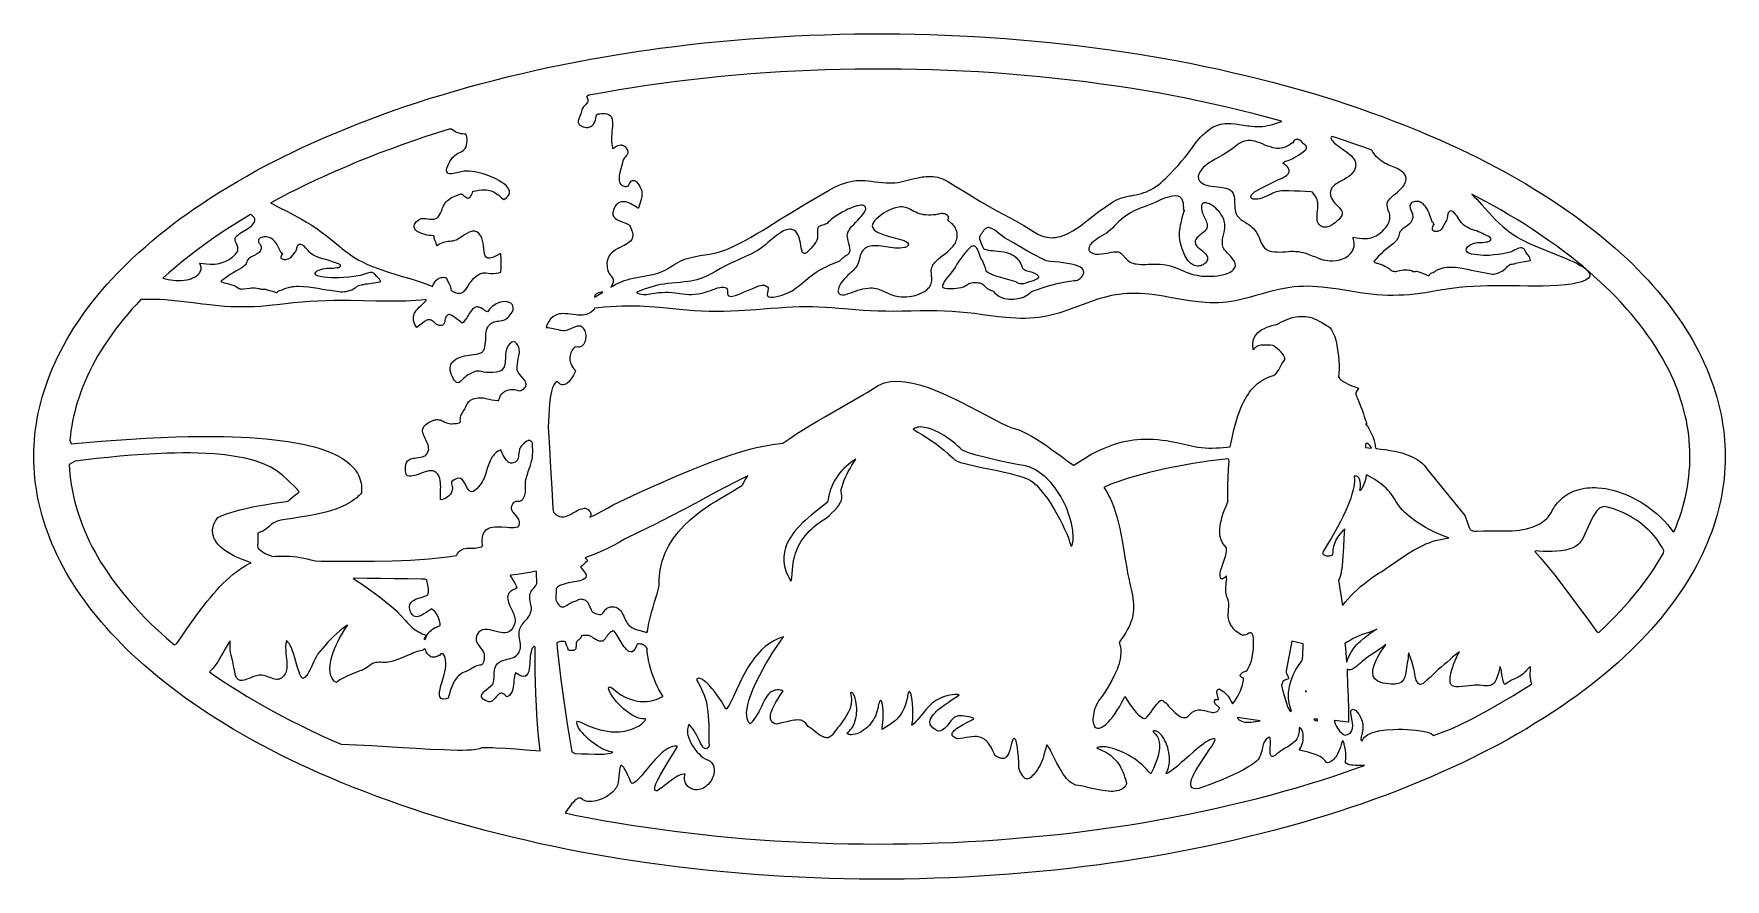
# Model space of a CAD drawing. Extents: x 0.2 to 24.2, y 0.4 to 12.4.
import ezdxf

# ---------------------------------------------------------------- set-up
doc = ezdxf.new("R2010")
doc.units = 0
doc.linetypes.add('0', pattern=[0])
doc.layers.add('1', color=7, linetype='0')

msp = doc.modelspace()

# ---------------------------------------------------------------- linework, layer by layer
at = {"layer": '1'}
for points in [[(0.367573, 7.471693), (0.400532, 7.557447), (0.4352, 7.642408), (0.472065, 7.726515), (0.510883, 7.809767), (0.551655, 7.892073), (0.594379, 7.973402), (0.639057, 8.053694), (0.685444, 8.132948), (0.73354, 8.211073), (0.783833, 8.288069), (0.83559, 8.363844), (0.895161, 8.447218), (0.956196, 8.529402), (1.01894, 8.610426), (1.083149, 8.690199), (1.149067, 8.76869), (1.21645, 8.84593), (1.285053, 8.921858), (1.355366, 8.996412), (1.427143, 9.069593), (1.500141, 9.141401), (1.57143, 9.209608), (1.664204, 9.294783), (1.758198, 9.378401), (1.853657, 9.460463), (1.950336, 9.540907), (2.048481, 9.619764), (2.147846, 9.696974), (2.248432, 9.772505), (2.350483, 9.846388), (2.45351, 9.918562), (2.557758, 9.988997), (2.683002, 10.070814), (2.809467, 10.150862), (2.936909, 10.22917), (3.065571, 10.305677), (3.19521, 10.380354), (3.325825, 10.45323), (3.457661, 10.524275), (3.590229, 10.593489), (3.723774, 10.660841), (3.858295, 10.726301), (3.993793, 10.7899), (4.152973, 10.862165), (4.312885, 10.93257), (4.473774, 11.001051), (4.635395, 11.067671), (4.797749, 11.132368), (4.960835, 11.195143), (5.124653, 11.255995), (5.289204, 11.314924), (5.454487, 11.371931), (5.620258, 11.426954), (5.786762, 11.480055), (5.953999, 11.531172), (6.144428, 11.587233), (6.335102, 11.641371), (6.526752, 11.693525), (6.718647, 11.743757), (6.91103, 11.792006), (7.103901, 11.83827), (7.297504, 11.882582), (7.491352, 11.924879), (7.685444, 11.965223), (7.880268, 12.003584), (8.075336, 12.03993), (8.270649, 12.074293), (8.46645, 12.106672), (8.613178, 12.129957), (8.760395, 12.152327), (8.9081, 12.17375), (9.056538, 12.194227), (9.268208, 12.221388), (9.480366, 12.246626), (9.692524, 12.269941), (9.904926, 12.291365), (10.117329, 12.310865), (10.330219, 12.328444), (10.54311, 12.344099), (10.756245, 12.357862), (10.969379, 12.369673), (11.182514, 12.37956), (11.395893, 12.387556), (11.609272, 12.393599), (11.822651, 12.397718), (12.03603, 12.399916), (12.249653, 12.400221), (12.463032, 12.398573), (12.676411, 12.395002), (12.890034, 12.389509), (13.103168, 12.382063), (13.316547, 12.372725), (13.529682, 12.361464), (13.742817, 12.34828), (13.955708, 12.333174), (14.168598, 12.316145), (14.381245, 12.297194), (14.593647, 12.27635), (14.805805, 12.253553), (15.017963, 12.228865), (15.229633, 12.202284), (15.441303, 12.17375), (15.635639, 12.145704), (15.829731, 12.115767), (16.023579, 12.083937), (16.217182, 12.050184), (16.410297, 12.01454), (16.603168, 11.977034), (16.795551, 11.937605), (16.987446, 11.896315), (17.179096, 11.853163), (17.370258, 11.808119), (17.560932, 11.761183), (17.751118, 11.712416), (17.941059, 11.661757), (18.130268, 11.609266), (18.30019, 11.560163), (18.469624, 11.509138), (18.638569, 11.45616), (18.806782, 11.401258), (18.974506, 11.344404), (19.141254, 11.285658), (19.307514, 11.225019), (19.473042, 11.162458), (19.638081, 11.097975), (19.802143, 11.03166), (19.965229, 10.963423), (20.127827, 10.893354), (20.266743, 10.831434), (20.404682, 10.767622), (20.541889, 10.701979), (20.67812, 10.634443), (20.813374, 10.565107), (20.947651, 10.49394), (21.081196, 10.420942), (21.21352, 10.346144), (21.344868, 10.269575), (21.475239, 10.191236), (21.604389, 10.111128), (21.710346, 10.043348), (21.815083, 9.973921), (21.918598, 9.902876), (22.021137, 9.830183), (22.1227, 9.755873), (22.222797, 9.679976), (22.321918, 9.602522), (22.419575, 9.523512), (22.51601, 9.442945), (22.611225, 9.360914), (22.705219, 9.277357), (22.781879, 9.206465), (22.857319, 9.134199), (22.931293, 9.06053), (23.003803, 8.985518), (23.075092, 8.909193), (23.144917, 8.831556), (23.213276, 8.752668), (23.28017, 8.672499), (23.3456, 8.591139), (23.409565, 8.508589), (23.462543, 8.436384), (23.516254, 8.361067), (23.568501, 8.284498), (23.618549, 8.20677), (23.667133, 8.127882), (23.713764, 8.047895), (23.758442, 7.966871), (23.801167, 7.884809), (23.842182, 7.801771), (23.881245, 7.717817), (23.91811, 7.632978), (23.953266, 7.547285), (23.981831, 7.471693), (24.008198, 7.395887), (24.032856, 7.31996), (24.055561, 7.243849), (24.076069, 7.168928), (24.094868, 7.093489), (24.111469, 7.017622), (24.126362, 6.941359), (24.139057, 6.864698), (24.150043, 6.787794), (24.158833, 6.710585), (24.165668, 6.633223), (24.170795, 6.555677), (24.173725, 6.478041), (24.174702, 6.400343), (24.173725, 6.322645), (24.170795, 6.245008), (24.165668, 6.167463), (24.158833, 6.090101), (24.150043, 6.012892), (24.139057, 5.935987), (24.126362, 5.859327), (24.111469, 5.783064), (24.094868, 5.707197), (24.076069, 5.631758), (24.055561, 5.556837), (24.032856, 5.480757), (24.006977, 5.401991), (23.979389, 5.323835), (23.949848, 5.24629), (23.918842, 5.169416), (23.886127, 5.093245), (23.851704, 5.017836), (23.815571, 4.943159), (23.777973, 4.869337), (23.738422, 4.79637), (23.697651, 4.724257), (23.65517, 4.65309), (23.610981, 4.582869), (23.555805, 4.499159), (23.499165, 4.416578), (23.440815, 4.335127), (23.380756, 4.254835), (23.319233, 4.175734), (23.256245, 4.097853), (23.191547, 4.021254), (23.125629, 3.945906), (23.058002, 3.871901), (22.988911, 3.799238), (22.918598, 3.727949), (22.830219, 3.641584), (22.74062, 3.556776), (22.649311, 3.473494), (22.556538, 3.391798), (22.462543, 3.31172), (22.367085, 3.233259), (22.270405, 3.156477), (22.172504, 3.081343), (22.073139, 3.007887), (21.972553, 2.936171), (21.85146, 2.852705), (21.728901, 2.770979), (21.605366, 2.691023), (21.48061, 2.612837), (21.354877, 2.536482), (21.227924, 2.461958), (21.099995, 2.389265), (20.970844, 2.318403), (20.840961, 2.249434), (20.709858, 2.182325), (20.578022, 2.117109), (20.467426, 2.063581), (20.309956, 1.990248), (20.151752, 1.918806), (19.992573, 1.849257), (19.832661, 1.781599), (19.672016, 1.715834), (19.510395, 1.652021), (19.348286, 1.590101), (19.1852, 1.530134), (19.021626, 1.47212), (18.857075, 1.416059), (18.692036, 1.361952), (18.526508, 1.309797), (18.337543, 1.252485), (18.147846, 1.197096), (17.957417, 1.14369), (17.766743, 1.092237), (17.575581, 1.042738), (17.383686, 0.995222), (17.191547, 0.94969), (16.998676, 0.906141), (16.805561, 0.864576), (16.611958, 0.824995), (16.41811, 0.787428), (16.223774, 0.751844), (16.02895, 0.718275), (15.882954, 0.694014), (15.736225, 0.670729), (15.589008, 0.648359), (15.441303, 0.626936), (15.292866, 0.606459), (15.081196, 0.579298), (14.869038, 0.55406), (14.656879, 0.530745), (14.444477, 0.509321), (14.232075, 0.48982), (14.019184, 0.472242), (13.806293, 0.456587), (13.593159, 0.442823), (13.380024, 0.431013), (13.166889, 0.421125), (12.95351, 0.41313), (12.740131, 0.407087), (12.526752, 0.402967), (12.313374, 0.40077), (12.099751, 0.400465), (11.886372, 0.402113), (11.672993, 0.405684), (11.45937, 0.411177), (11.246235, 0.418623), (11.032856, 0.427961), (10.819721, 0.439222), (10.606586, 0.452406), (10.393696, 0.467512), (10.180805, 0.484541), (9.968159, 0.503492), (9.755756, 0.524336), (9.543598, 0.547132), (9.33144, 0.571821), (9.11977, 0.598402), (8.9081, 0.626936), (8.713764, 0.654982), (8.519672, 0.684919), (8.325825, 0.716749), (8.132221, 0.750502), (7.939106, 0.786146), (7.746235, 0.823652), (7.553852, 0.863081), (7.361958, 0.904371), (7.170307, 0.947523), (6.979145, 0.992567), (6.788471, 1.039503), (6.598286, 1.08827), (6.408344, 1.138929), (6.219135, 1.19142), (6.049213, 1.240522), (5.87978, 1.291548), (5.710835, 1.344526), (5.542622, 1.399427), (5.374897, 1.456282), (5.208149, 1.515028), (5.041889, 1.575666), (4.876362, 1.638227), (4.711323, 1.702711), (4.54726, 1.769026), (4.384174, 1.837263), (4.221577, 1.907331), (4.082661, 1.969252), (3.944721, 2.033064), (3.807514, 2.098707), (3.671284, 2.166243), (3.53603, 2.235579), (3.401752, 2.306746), (3.268208, 2.379744), (3.135883, 2.454542), (3.004536, 2.531111), (2.874165, 2.609449), (2.745014, 2.689558), (2.639057, 2.757338), (2.534321, 2.826765), (2.430805, 2.89781), (2.328266, 2.970503), (2.226704, 3.044813), (2.126606, 3.12071), (2.027485, 3.198164), (1.929829, 3.277174), (1.833393, 3.35774), (1.738178, 3.439772), (1.644184, 3.523329), (1.567524, 3.594221), (1.492085, 3.666487), (1.41811, 3.740156), (1.3456, 3.815168), (1.274311, 3.891493), (1.204487, 3.96913), (1.136127, 4.048018), (1.069233, 4.128187), (1.003803, 4.209547), (0.939838, 4.292097), (0.88686, 4.364302), (0.833149, 4.439619), (0.780903, 4.516188), (0.730854, 4.593916), (0.68227, 4.672804), (0.635639, 4.75279), (0.590961, 4.833815), (0.548237, 4.915876), (0.507221, 4.998915), (0.468159, 5.082869), (0.431293, 5.167707), (0.396137, 5.253401), (0.367573, 5.328993), (0.341206, 5.404799), (0.316547, 5.480726), (0.293842, 5.556837), (0.273335, 5.631758), (0.254536, 5.707197), (0.237934, 5.783064), (0.223042, 5.859327), (0.210346, 5.935957), (0.19936, 6.012892), (0.190571, 6.090101), (0.183735, 6.167463), (0.178608, 6.245008), (0.175678, 6.322645), (0.174702, 6.400343), (0.175678, 6.478041), (0.178608, 6.555677), (0.183735, 6.633223), (0.190571, 6.710585), (0.19936, 6.787794), (0.210346, 6.864698), (0.223042, 6.941359), (0.237934, 7.017622), (0.254536, 7.093489), (0.273335, 7.168928), (0.293842, 7.243849), (0.310688, 7.301283), (0.328754, 7.358412), (0.347797, 7.415205)], [(7.899311, 11.153456), (7.899799, 11.14192), (7.902485, 11.13072), (7.907368, 11.120222), (7.914204, 11.110884), (7.922749, 11.103041), (7.932514, 11.096968), (7.951313, 11.087263), (7.971333, 11.079756), (7.99184, 11.074476), (8.012836, 11.071547), (8.034077, 11.070967), (8.049702, 11.073561), (8.064838, 11.07826), (8.078999, 11.085005), (8.092182, 11.093641), (8.104145, 11.104017), (8.114643, 11.115919), (8.123188, 11.129164), (8.134663, 11.151442), (8.144184, 11.174665), (8.151508, 11.198652), (8.156391, 11.223219), (8.159321, 11.248121), (8.181293, 11.262159), (8.205708, 11.266096), (8.230366, 11.268354), (8.255268, 11.268904), (8.279926, 11.267714), (8.304585, 11.264845), (8.331196, 11.255842), (8.351704, 11.242476), (8.366596, 11.225019), (8.376606, 11.20381), (8.382954, 11.179274), (8.385395, 11.147932), (8.386127, 11.116499), (8.384663, 11.085066), (8.381245, 11.053816), (8.377338, 11.015699), (8.374409, 10.977491), (8.372456, 10.939253), (8.371235, 10.900953), (8.371967, 10.870741), (8.374653, 10.840651), (8.379047, 10.810743), (8.385151, 10.781172), (8.39394, 10.769361), (8.406391, 10.781935), (8.420307, 10.793013), (8.4352, 10.802534), (8.451069, 10.810286), (8.46767, 10.816236), (8.485004, 10.820265), (8.502583, 10.822371), (8.51601, 10.821333), (8.52895, 10.818373), (8.541645, 10.813581), (8.553364, 10.80702), (8.563862, 10.798841), (8.573383, 10.789228), (8.581196, 10.778334), (8.590229, 10.764418), (8.597309, 10.749311), (8.602192, 10.733351), (8.604633, 10.716871), (8.603168, 10.705824), (8.599995, 10.695112), (8.595356, 10.68498), (8.589252, 10.675673), (8.581928, 10.667341), (8.569721, 10.654127), (8.558491, 10.640028), (8.548237, 10.625196), (8.53896, 10.609663), (8.534809, 10.599928), (8.531635, 10.589857), (8.529438, 10.579573), (8.527973, 10.569105), (8.491596, 10.430708), (8.486469, 10.406172), (8.482563, 10.384352), (8.48061, 10.362257), (8.480366, 10.340101), (8.482319, 10.317976), (8.485981, 10.296125), (8.490376, 10.284315), (8.496479, 10.273298), (8.504047, 10.26338), (8.513325, 10.254774), (8.523579, 10.247694), (8.535053, 10.242292), (8.549702, 10.237776), (8.564838, 10.23509), (8.580219, 10.234266), (8.595356, 10.235304), (8.610493, 10.238203), (8.617817, 10.257521), (8.627583, 10.275831), (8.639057, 10.292891), (8.652729, 10.308455), (8.660786, 10.314192), (8.670063, 10.317976), (8.679829, 10.319685), (8.689594, 10.319197), (8.699116, 10.316572), (8.707905, 10.311903), (8.717182, 10.305616), (8.726215, 10.297682), (8.744038, 10.276716), (8.760151, 10.254316), (8.774311, 10.230635), (8.786274, 10.205854), (8.796284, 10.180128), (8.80019, 10.158461), (8.802387, 10.136549), (8.802631, 10.114515), (8.801167, 10.092543), (8.797749, 10.070784), (8.792622, 10.04936), (8.784077, 10.018385), (8.775043, 9.987593), (8.765278, 9.956953), (8.75478, 9.926558), (8.745502, 9.925398), (8.721821, 9.943586), (8.697163, 9.960157), (8.671284, 9.975019), (8.644428, 9.98805), (8.61684, 9.999281), (8.58852, 10.008589), (8.569965, 10.013105), (8.551167, 10.015364), (8.532368, 10.015394), (8.513325, 10.013136), (8.495014, 10.00865), (8.477192, 10.001997), (8.463032, 9.993422), (8.450092, 9.983107), (8.438374, 9.971266), (8.428608, 9.958021), (8.420307, 9.943647), (8.410542, 9.924116), (8.402485, 9.903791), (8.396381, 9.882765), (8.392231, 9.86128), (8.391499, 9.847486), (8.392963, 9.833723), (8.396626, 9.820387), (8.402241, 9.807722), (8.409809, 9.796095), (8.418842, 9.78578), (8.429585, 9.776991), (8.445698, 9.766157), (8.474262, 9.752516), (8.503315, 9.739882), (8.532856, 9.728285), (8.562641, 9.717756), (8.579731, 9.710798), (8.596088, 9.70204), (8.611469, 9.691572), (8.625385, 9.679518), (8.634907, 9.666426), (8.656879, 9.619886), (8.669819, 9.577589), (8.673481, 9.541029), (8.669331, 9.509504), (8.6581, 9.482252), (8.640522, 9.458601), (8.620502, 9.440901), (8.599262, 9.424665), (8.576801, 9.409925), (8.553608, 9.396803), (8.529438, 9.385328), (8.495747, 9.369123), (8.462788, 9.351362), (8.430805, 9.332167), (8.399555, 9.311506), (8.382221, 9.297651), (8.366352, 9.28224), (8.351948, 9.265394), (8.339252, 9.247236), (8.328266, 9.22798), (8.314106, 9.190931), (8.30727, 9.148024), (8.308002, 9.102308), (8.310688, 9.080702), (8.315327, 9.059431), (8.321674, 9.038649), (8.329975, 9.018507), (8.339985, 8.999189), (8.351704, 8.980848), (8.365131, 8.963606), (8.371723, 8.954664), (8.381001, 8.94261), (8.388569, 8.929274), (8.393696, 8.914961), (8.396626, 8.900007), (8.397358, 8.884779), (8.394917, 8.872084), (8.391254, 8.859663), (8.386616, 8.847609), (8.380756, 8.836042), (8.360249, 8.802107), (8.39687, 8.823195), (8.434711, 8.844435), (8.47353, 8.863752), (8.513081, 8.881117), (8.553608, 8.896467), (8.594868, 8.909773), (8.636616, 8.920973), (8.679096, 8.930098), (8.93227, 8.977461), (8.960835, 8.983809), (8.996479, 8.992323), (9.031635, 9.00279), (9.066059, 9.015181), (9.099751, 9.029463), (9.13271, 9.045576), (9.164692, 9.06349), (9.195698, 9.083143), (9.256001, 9.121229), (9.288227, 9.14189), (9.32143, 9.16081), (9.35561, 9.17787), (9.390766, 9.193037), (9.426655, 9.206282), (9.463276, 9.217573), (9.500385, 9.226851), (9.566059, 9.239973), (9.631977, 9.252058), (9.698139, 9.263075), (9.764545, 9.272993), (9.811176, 9.281111), (9.857319, 9.291365), (9.902973, 9.303694), (9.947895, 9.318098), (9.992329, 9.334547), (10.035786, 9.35298), (10.087788, 9.376143), (10.174702, 9.418928), (10.260639, 9.463636), (10.3456, 9.510328), (10.429585, 9.558882), (10.512348, 9.609358), (10.574604, 9.64781), (10.749409, 9.757551), (10.92519, 9.865705), (11.101948, 9.972334), (11.279682, 10.077375), (11.458393, 10.18083), (11.501118, 10.204725), (11.544819, 10.226789), (11.589252, 10.246931), (11.634663, 10.26515), (11.680805, 10.281385), (11.72768, 10.295607), (11.767963, 10.304335), (11.808491, 10.311049), (11.849506, 10.315748), (11.890522, 10.318403), (11.931782, 10.319014), (11.973042, 10.317579), (12.014057, 10.3141), (12.054829, 10.308577), (12.10854, 10.300642), (12.162251, 10.293776), (12.21645, 10.288038), (12.270405, 10.283369), (12.311665, 10.282667), (12.35268, 10.283827), (12.393696, 10.286848), (12.434711, 10.29167), (12.475239, 10.298353), (12.515522, 10.306807), (12.555317, 10.317091), (12.611469, 10.332167), (12.66811, 10.345778), (12.725239, 10.357893), (12.782368, 10.368513), (12.810444, 10.372053), (12.838276, 10.374586), (12.870258, 10.376509), (12.902241, 10.376356), (12.934223, 10.374159), (12.965717, 10.369886), (12.997211, 10.363569), (13.028217, 10.355268), (13.058491, 10.344984), (13.088032, 10.332747), (13.116596, 10.318647), (13.144428, 10.302717), (13.258198, 10.234083), (13.371723, 10.164869), (13.485004, 10.095045), (13.597797, 10.024641), (13.840961, 9.8878), (14.021381, 9.79109), (14.1227, 9.735945), (14.223042, 9.678755), (14.321918, 9.61952), (14.419819, 9.558241), (14.471821, 9.533918), (14.523335, 9.517561), (14.55312, 9.511488), (14.583393, 9.507704), (14.613911, 9.506239), (14.644428, 9.507093), (14.674702, 9.510298), (14.708149, 9.516493), (14.741108, 9.52458), (14.773335, 9.534529), (14.805317, 9.546339), (14.836323, 9.55995), (14.866596, 9.5753), (14.919086, 9.605635), (14.970356, 9.637892), (15.020405, 9.67198), (15.069233, 9.707899), (15.116596, 9.745558), (15.201557, 9.812208), (15.287983, 9.876905), (15.375874, 9.939558), (15.465229, 10.000196), (15.496723, 10.019484), (15.529438, 10.036909), (15.563129, 10.052443), (15.597553, 10.066053), (15.63271, 10.07765), (15.668354, 10.087202), (15.704731, 10.094709), (15.727436, 10.099195), (15.745258, 10.102644), (15.763081, 10.106001), (15.780903, 10.109297), (15.818012, 10.115767), (15.854877, 10.124067), (15.891254, 10.134138), (15.927143, 10.145979), (15.962299, 10.159559), (15.996967, 10.174849), (16.030659, 10.191816), (16.063374, 10.210402), (16.095356, 10.230574), (16.131977, 10.257856), (16.167622, 10.286634), (16.202045, 10.316847), (16.235249, 10.348402), (16.266987, 10.3813), (16.306538, 10.421858), (16.35976, 10.476606), (16.411518, 10.532728), (16.462055, 10.590162), (16.510883, 10.648848), (16.558247, 10.708754), (16.604145, 10.76988), (16.648335, 10.832167), (16.673725, 10.86659), (16.700825, 10.899824), (16.729389, 10.931807), (16.759174, 10.962507), (16.790424, 10.991835), (16.822895, 11.019758), (16.842426, 11.034498), (16.86269, 11.048567), (16.886372, 11.06407), (16.91103, 11.078016), (16.93642, 11.090345), (16.962788, 11.100965), (16.989643, 11.109877), (17.016987, 11.117018), (17.044819, 11.122358), (17.072895, 11.125898), (17.101215, 11.127607), (17.129536, 11.127485), (17.159321, 11.126631), (17.219379, 11.120863), (17.279438, 11.113752), (17.339252, 11.105268), (17.398823, 11.095442), (17.42104, 11.09236), (17.457905, 11.087446), (17.495258, 11.084364), (17.532368, 11.083143), (17.569721, 11.083754), (17.607075, 11.086195), (17.644184, 11.090498), (17.680805, 11.096663), (17.717426, 11.104597), (17.753315, 11.114332), (17.877094, 11.154036), (17.878559, 11.16255), (17.685932, 11.214705), (17.492817, 11.264875), (17.298969, 11.313063), (17.104877, 11.359236), (16.910297, 11.403456), (16.715229, 11.445662), (16.519672, 11.485853), (16.323627, 11.524031), (16.127338, 11.560225), (15.930805, 11.594374), (15.733784, 11.626539), (15.536518, 11.65666), (15.319965, 11.687544), (15.103168, 11.716352), (14.886127, 11.743055), (14.668842, 11.767683), (14.451313, 11.790236), (14.233784, 11.810682), (14.015766, 11.829023), (13.797749, 11.845289), (13.579487, 11.859449), (13.361225, 11.871504), (13.142719, 11.881453), (12.924213, 11.889326), (12.705463, 11.895063), (12.486958, 11.898726), (12.268208, 11.900282), (12.041645, 11.900068), (11.829487, 11.898298), (11.617573, 11.894514), (11.405659, 11.888777), (11.193745, 11.881025), (10.981831, 11.87129), (10.770161, 11.859541), (10.558491, 11.845839), (10.347065, 11.830122), (10.135883, 11.812452), (9.924702, 11.792768), (9.713764, 11.771101), (9.503071, 11.74748), (9.292622, 11.721876), (9.082417, 11.694288), (8.872211, 11.664717), (8.662739, 11.633192), (8.453266, 11.599684), (8.250385, 11.564741), (8.048481, 11.527845), (8.018452, 11.506178), (8.025532, 11.494276), (8.030659, 11.481489), (8.034077, 11.468122), (8.035542, 11.45439), (8.035053, 11.440596), (8.032124, 11.430922), (8.02309, 11.416426), (8.012592, 11.402815), (8.000874, 11.390272), (7.988178, 11.378859), (7.975727, 11.36595), (7.964985, 11.351667), (7.956196, 11.336164), (7.949116, 11.319715), (7.944233, 11.302534), (7.941303, 11.284864), (7.934711, 11.2628), (7.927387, 11.24095), (7.919331, 11.219313), (7.910542, 11.197981), (7.906635, 11.187147), (7.903461, 11.1761), (7.90102, 11.164839)], [(3.539692, 10.000257), (3.538227, 9.99684), (3.549702, 9.99095), (3.656879, 9.937056), (3.763325, 9.881849), (3.869038, 9.8253), (3.974018, 9.767408), (4.041889, 9.728254), (4.108784, 9.687208), (4.174458, 9.644331), (4.238667, 9.599653), (4.301899, 9.553205), (4.363667, 9.505018), (4.424213, 9.455122), (4.519428, 9.376051), (4.551899, 9.349928), (4.596577, 9.314344), (4.642475, 9.280409), (4.68935, 9.248121), (4.73769, 9.217543), (4.787006, 9.188734), (4.837055, 9.161695), (4.888325, 9.136488), (4.940327, 9.113142), (4.993305, 9.091658), (5.098774, 9.053205), (5.205219, 9.017042), (5.312153, 8.983168), (5.420063, 8.951582), (5.509663, 8.925489), (5.59853, 8.897627), (5.686909, 8.868055), (5.774799, 8.836744), (5.830952, 8.812574), (5.841694, 8.836958), (5.854633, 8.860395), (5.869282, 8.882673), (5.885883, 8.903639), (5.897602, 8.914167), (5.910297, 8.923262), (5.923969, 8.93083), (5.938618, 8.93675), (5.95351, 8.940962), (5.969135, 8.943373), (5.98476, 8.944014), (6.000385, 8.942823), (6.020405, 8.940321), (6.029438, 8.929762), (6.040424, 8.907209), (6.051655, 8.88484), (6.063374, 8.862654), (6.075336, 8.840651), (6.082172, 8.823225), (6.087543, 8.805189), (6.090717, 8.786726), (6.092182, 8.768019), (6.112446, 8.74864), (6.128559, 8.739393), (6.145649, 8.731611), (6.163227, 8.725355), (6.181293, 8.720655), (6.199604, 8.717543), (6.214008, 8.717634), (6.228413, 8.71974), (6.242329, 8.72386), (6.255512, 8.729872), (6.267963, 8.737654), (6.27895, 8.747084), (6.291401, 8.759535), (6.302876, 8.772749), (6.313374, 8.786695), (6.323139, 8.801344), (6.363911, 8.865278), (6.378315, 8.885847), (6.397358, 8.908857), (6.417866, 8.930433), (6.440083, 8.950453), (6.46352, 8.968855), (6.488178, 8.985487), (6.503315, 8.993269), (6.519428, 8.999403), (6.535786, 9.003828), (6.552631, 9.006514), (6.569721, 9.007399), (6.586811, 9.006514), (6.62392, 9.002485), (6.661274, 9.000288), (6.698872, 8.999952), (6.736225, 9.001509), (6.771137, 9.006178), (6.801411, 9.015608), (6.805317, 9.078932), (6.807026, 9.142378), (6.806049, 9.205824), (6.802876, 9.269178), (6.798969, 9.283674), (6.736225, 9.246565), (6.685932, 9.224043), (6.646626, 9.214613), (6.61684, 9.216749), (6.595112, 9.228926), (6.580219, 9.249586), (6.569965, 9.277235), (6.563374, 9.310347), (6.559467, 9.349714), (6.554829, 9.38899), (6.549213, 9.428144), (6.542622, 9.467146), (6.531391, 9.504835), (6.514301, 9.538771), (6.49062, 9.567579), (6.458637, 9.589705), (6.444965, 9.595137), (6.430805, 9.598555), (6.416157, 9.599836), (6.401752, 9.599012), (6.387348, 9.596052), (6.369526, 9.590651), (6.351215, 9.583296), (6.318745, 9.565657), (6.286762, 9.546858), (6.255756, 9.52696), (6.225239, 9.505995), (6.206196, 9.493238), (6.186176, 9.482069), (6.165424, 9.472578), (6.143696, 9.464827), (6.121723, 9.458876), (6.099018, 9.454725), (6.076313, 9.452467), (6.063862, 9.451124), (6.051411, 9.449873), (6.028461, 9.448133), (6.006001, 9.444227), (5.983784, 9.438215), (5.962299, 9.430098), (5.941792, 9.419996), (5.92226, 9.407972), (5.90395, 9.394178), (5.894184, 9.390882), (5.889057, 9.411177), (5.88271, 9.431135), (5.875385, 9.450697), (5.86684, 9.469801), (5.861713, 9.483778), (5.857807, 9.498182), (5.855366, 9.512861), (5.854145, 9.527693), (5.8456, 9.534834), (5.814838, 9.53578), (5.784077, 9.538679), (5.753559, 9.543562), (5.72353, 9.550428), (5.693745, 9.559187), (5.664936, 9.569838), (5.636616, 9.58235), (5.620258, 9.591749), (5.605366, 9.603071), (5.591694, 9.616163), (5.579975, 9.630812), (5.571674, 9.650343), (5.570454, 9.671492), (5.576801, 9.694136), (5.592182, 9.718397), (5.607075, 9.734632), (5.623432, 9.749495), (5.64101, 9.762831), (5.659565, 9.774549), (5.672504, 9.778486), (5.68642, 9.780531), (5.711811, 9.77986), (5.737202, 9.778028), (5.762348, 9.774977), (5.787495, 9.770765), (5.806293, 9.768263), (5.825336, 9.767805), (5.844135, 9.769423), (5.862934, 9.773085), (5.881001, 9.77873), (5.895893, 9.786879), (5.906635, 9.795637), (5.916401, 9.805922), (5.93227, 9.830091), (5.945942, 9.855421), (5.957905, 9.881727), (5.96767, 9.908888), (5.975483, 9.930281), (5.98476, 9.951185), (5.995014, 9.971479), (6.006489, 9.991163), (6.022846, 10.010725), (6.040913, 10.028913), (6.0602, 10.045698), (6.080708, 10.060926), (6.102436, 10.074507), (6.125141, 10.086378), (6.148579, 10.096449), (6.172749, 10.104689), (6.234028, 10.126783), (6.240864, 10.126295), (6.247456, 10.124617), (6.253803, 10.121748), (6.259418, 10.117842), (6.272358, 10.107069), (6.285542, 10.096846), (6.299213, 10.087202), (6.313374, 10.078138), (6.32143, 10.07411), (6.328999, 10.070875), (6.337299, 10.069532), (6.3456, 10.070112), (6.353657, 10.072615), (6.360737, 10.076887), (6.36684, 10.082685), (6.371235, 10.089735), (6.380756, 10.107283), (6.389545, 10.125257), (6.397358, 10.143629), (6.404438, 10.162367), (6.406147, 10.164778), (6.447407, 10.173567), (6.489155, 10.180128), (6.531147, 10.184431), (6.573383, 10.186445), (6.596577, 10.184919), (6.61977, 10.181623), (6.642475, 10.176588), (6.664936, 10.169813), (6.686665, 10.16136), (6.707661, 10.151289), (6.727924, 10.139631), (6.750385, 10.12483), (6.772114, 10.108931), (6.79311, 10.091932), (6.813129, 10.073896), (6.844624, 10.047987), (6.878559, 10.072065), (6.902485, 10.096235), (6.917377, 10.120375), (6.923725, 10.14427), (6.922749, 10.167799), (6.915668, 10.190779), (6.904194, 10.210188), (6.890766, 10.228376), (6.875874, 10.245192), (6.859272, 10.260511), (6.841206, 10.274153), (6.808002, 10.2964), (6.773823, 10.317183), (6.738911, 10.33647), (6.703022, 10.354231), (6.666401, 10.370436), (6.629292, 10.384993), (6.59145, 10.397963), (6.552631, 10.411177), (6.513325, 10.422712), (6.473774, 10.43257), (6.433491, 10.440718), (6.393208, 10.447157), (6.352436, 10.451857), (6.329243, 10.452742), (6.305805, 10.452009), (6.282612, 10.449629), (6.259663, 10.445631), (6.236958, 10.440046), (6.178608, 10.426374), (6.153217, 10.42024), (6.127094, 10.416151), (6.100971, 10.414106), (6.074848, 10.414137), (6.056293, 10.418776), (6.042377, 10.428144), (6.034077, 10.442915), (6.031879, 10.463881), (6.037006, 10.491926), (6.049702, 10.527693), (6.063618, 10.558088), (6.079731, 10.587477), (6.097553, 10.615797), (6.117085, 10.642866), (6.13271, 10.659254), (6.149799, 10.67436), (6.167866, 10.688093), (6.187153, 10.700331), (6.207172, 10.711012), (6.227436, 10.720503), (6.246967, 10.731367), (6.265522, 10.743574), (6.283344, 10.757002), (6.29726, 10.773359), (6.308491, 10.793959), (6.316547, 10.819807), (6.321186, 10.852095), (6.32143, 10.891829), (6.317768, 10.940229), (6.307026, 10.976179), (6.282368, 10.976393), (6.257954, 10.978559), (6.233784, 10.982679), (6.209858, 10.988722), (6.186665, 10.996687), (6.164204, 11.006453), (6.142475, 11.018019), (6.121723, 11.031263), (6.102192, 11.046156), (6.068989, 11.044996), (5.903706, 10.993879), (5.738911, 10.940748), (5.574604, 10.885664), (5.411274, 10.828627), (5.248432, 10.769636), (5.086567, 10.708693), (4.92519, 10.645796), (4.76479, 10.580976), (4.604877, 10.514235), (4.446186, 10.445601), (4.287983, 10.375044), (4.161518, 10.316359), (4.035542, 10.256147), (3.910542, 10.194441), (3.78603, 10.131208), (3.662495, 10.066481)], [(18.038471, 10.846632), (18.038471, 10.855665), (18.012836, 10.837263), (17.985737, 10.82057), (17.957905, 10.805738), (17.929096, 10.792799), (17.899311, 10.781782), (17.876362, 10.77696), (17.852924, 10.774092), (17.829487, 10.773207), (17.806049, 10.774305), (17.782612, 10.777388), (17.759663, 10.782423), (17.720844, 10.793898), (17.682514, 10.806898), (17.644672, 10.821394), (17.607563, 10.837385), (17.572651, 10.851973), (17.536762, 10.864515), (17.500385, 10.875013), (17.46352, 10.883406), (17.44228, 10.886091), (17.420795, 10.886946), (17.399311, 10.885969), (17.378071, 10.883131), (17.357075, 10.878492), (17.336567, 10.872084), (17.316792, 10.863935), (17.297504, 10.854109), (17.279438, 10.842665), (17.262836, 10.831739), (17.251118, 10.823164), (17.239399, 10.814497), (17.19228, 10.77754), (17.143696, 10.742262), (17.094135, 10.708723), (17.043354, 10.676985), (16.991352, 10.647047), (16.938374, 10.618971), (16.89809, 10.596693), (16.859028, 10.57234), (16.82143, 10.545973), (16.785053, 10.517683), (16.767719, 10.502119), (16.75185, 10.485151), (16.737446, 10.466932), (16.724506, 10.447523), (16.71352, 10.427137), (16.703999, 10.405867), (16.700092, 10.392714), (16.698139, 10.379133), (16.697895, 10.3654), (16.699604, 10.351759), (16.703022, 10.338514), (16.708393, 10.32585), (16.715229, 10.314009), (16.723774, 10.303236), (16.733784, 10.293745), (16.754047, 10.279676), (16.775532, 10.267591), (16.798237, 10.257643), (16.821674, 10.249922), (16.845844, 10.244459), (16.886372, 10.237501), (16.926899, 10.231642), (16.96767, 10.226942), (17.008686, 10.223372), (17.03603, 10.220564), (17.063129, 10.215712), (17.089497, 10.208784), (17.11562, 10.199903), (17.140766, 10.189039), (17.153706, 10.180799), (17.165668, 10.171064), (17.176411, 10.159956), (17.185688, 10.147627), (17.193501, 10.134291), (17.199604, 10.1201), (17.203754, 10.105268), (17.207172, 10.088942), (17.21059, 10.056318), (17.212788, 10.023634), (17.214252, 9.990858), (17.214497, 9.958082), (17.215229, 9.943495), (17.21645, 9.921247), (17.219868, 9.899183), (17.224995, 9.877485), (17.232075, 9.856367), (17.241108, 9.835951), (17.25185, 9.81642), (17.26894, 9.795973), (17.287739, 9.777235), (17.308247, 9.760328), (17.330219, 9.745405), (17.362446, 9.724836), (17.388325, 9.710005), (17.413227, 9.693617), (17.437153, 9.675703), (17.459858, 9.656324), (17.481342, 9.635603), (17.501606, 9.6136), (17.518696, 9.58882), (17.534077, 9.563032), (17.547749, 9.53636), (17.559956, 9.508894), (17.570454, 9.480726), (17.580463, 9.456343), (17.59145, 9.432539), (17.603901, 9.409346), (17.617573, 9.386854), (17.636616, 9.363081), (17.667866, 9.337599), (17.703754, 9.320173), (17.743793, 9.309401), (17.780659, 9.305403), (17.817768, 9.303236), (17.854877, 9.30287), (17.891987, 9.304335), (17.929096, 9.30757), (17.977924, 9.310957), (18.013325, 9.31352), (18.048725, 9.314009), (18.083881, 9.312391), (18.119038, 9.308668), (18.15395, 9.30287), (18.188618, 9.294996), (18.222553, 9.285109), (18.268208, 9.268171), (18.313862, 9.250776), (18.359272, 9.232985), (18.404438, 9.214735), (18.436665, 9.203169), (18.469379, 9.193617), (18.502583, 9.186171), (18.536274, 9.180769), (18.57021, 9.177504), (18.604389, 9.176374), (18.657612, 9.180525), (18.706928, 9.19087), (18.732807, 9.19911), (18.758198, 9.209455), (18.782368, 9.221815), (18.805561, 9.236158), (18.827534, 9.252363), (18.857075, 9.280745), (18.880756, 9.312025), (18.897846, 9.345411), (18.9081, 9.380384), (18.911274, 9.416151), (18.909321, 9.438612), (18.905903, 9.46092), (18.90102, 9.482954), (18.894672, 9.504652), (18.894184, 9.511671), (18.938862, 9.504042), (18.983784, 9.498457), (19.02895, 9.494947), (19.074116, 9.493544), (19.099751, 9.495222), (19.125141, 9.498915), (19.150288, 9.504591), (19.174702, 9.51222), (19.198627, 9.521772), (19.221821, 9.533155), (19.243793, 9.546309), (19.26479, 9.561171), (19.28896, 9.580061), (19.311909, 9.600416), (19.333393, 9.622145), (19.353657, 9.645155), (19.372456, 9.669386), (19.38979, 9.694746), (19.399555, 9.713057), (19.407368, 9.732252), (19.412983, 9.75218), (19.416645, 9.772596), (19.41811, 9.793287), (19.417622, 9.814009), (19.414692, 9.834578), (19.409809, 9.854689), (19.402729, 9.87422), (19.39394, 9.896711), (19.38686, 9.919783), (19.381489, 9.943312), (19.378071, 9.967176), (19.378559, 9.98155), (19.380756, 9.995741), (19.384907, 10.009535), (19.390522, 10.022688), (19.39809, 10.034956), (19.420063, 10.061171), (19.443501, 10.085951), (19.468647, 10.109236), (19.495014, 10.130934), (19.524799, 10.154829), (19.55312, 10.18022), (19.580219, 10.207075), (19.605854, 10.235273), (19.616596, 10.249281), (19.625874, 10.264326), (19.633442, 10.280195), (19.639545, 10.296797), (19.64394, 10.313887), (19.646626, 10.331343), (19.647358, 10.348982), (19.645161, 10.364973), (19.640522, 10.380507), (19.634174, 10.395277), (19.625629, 10.40904), (19.615376, 10.421553), (19.59853, 10.437819), (19.573139, 10.456648), (19.546284, 10.473463), (19.518208, 10.488203), (19.489155, 10.500746), (19.414936, 10.531813), (19.390766, 10.54228), (19.367329, 10.553236), (19.341694, 10.566267), (19.317036, 10.580885), (19.293354, 10.596998), (19.270649, 10.614607), (19.249165, 10.633619), (19.228901, 10.653913), (19.209858, 10.675489), (19.19228, 10.698195), (19.176411, 10.721937), (19.161762, 10.746687), (19.033344, 10.794203), (18.904438, 10.840467), (18.775043, 10.885389), (18.645161, 10.92906), (18.594868, 10.944227), (18.583881, 10.93437), (18.579975, 10.922468), (18.582417, 10.90904), (18.589741, 10.894667), (18.600727, 10.879805), (18.626118, 10.854597), (18.652973, 10.830854), (18.681049, 10.808607), (18.710346, 10.787947), (18.741108, 10.766798), (18.77187, 10.745253), (18.801899, 10.723249), (18.831928, 10.700819), (18.852192, 10.68434), (18.870991, 10.666243), (18.888325, 10.646681), (18.90395, 10.625746), (18.917866, 10.603621), (18.923969, 10.588423), (18.928364, 10.572645), (18.931049, 10.556471), (18.931782, 10.540144), (18.931049, 10.523787), (18.928364, 10.507643), (18.924213, 10.491835), (18.91811, 10.476606), (18.908344, 10.456923), (18.897114, 10.438215), (18.88393, 10.420637), (18.869282, 10.40431), (18.853168, 10.389418), (18.835835, 10.37602), (18.801411, 10.35359), (18.766254, 10.332228), (18.73061, 10.311964), (18.694233, 10.292799), (18.674458, 10.281843), (18.655415, 10.269453), (18.637348, 10.255751), (18.620502, 10.240736), (18.604633, 10.224562), (18.594868, 10.211836), (18.586567, 10.198011), (18.579975, 10.183332), (18.575336, 10.167952), (18.572407, 10.152113), (18.57143, 10.136061), (18.572651, 10.120008), (18.575336, 10.1042), (18.580219, 10.08885), (18.590717, 10.065504), (18.603168, 10.043135), (18.617329, 10.021833), (18.633198, 10.001783), (18.650776, 9.983076), (18.671284, 9.961561), (18.691059, 9.939558), (18.71059, 9.917067), (18.729389, 9.894117), (18.73476, 9.884474), (18.738667, 9.874098), (18.741108, 9.863234), (18.741596, 9.852125), (18.740376, 9.841108), (18.737446, 9.830397), (18.732807, 9.820295), (18.724995, 9.805861), (18.70644, 9.782148), (18.68642, 9.759748), (18.664692, 9.738813), (18.641743, 9.719404), (18.617573, 9.701612), (18.591938, 9.68553), (18.565571, 9.671217), (18.550678, 9.664656), (18.535053, 9.659773), (18.51894, 9.656599), (18.502583, 9.655226), (18.486225, 9.655622), (18.470112, 9.65782), (18.456684, 9.662062), (18.443745, 9.668013), (18.431782, 9.675611), (18.420795, 9.684736), (18.411274, 9.695173), (18.403217, 9.7068), (18.396626, 9.719374), (18.391743, 9.73271), (18.386372, 9.753736), (18.383198, 9.775343), (18.382954, 9.812605), (18.384418, 9.849836), (18.387592, 9.886946), (18.392719, 9.923872), (18.395161, 9.948835), (18.395649, 9.973921), (18.393696, 9.998945), (18.38979, 10.023726), (18.383686, 10.048048), (18.370258, 10.075026), (18.355366, 10.101149), (18.338764, 10.126295), (18.320698, 10.150404), (18.296772, 10.155104), (18.218403, 10.159986), (18.140278, 10.164412), (18.061909, 10.168379), (17.98354, 10.171888), (17.944233, 10.172132), (17.905415, 10.1714), (17.879536, 10.170118), (17.853901, 10.167006), (17.82851, 10.162092), (17.803364, 10.155378), (17.77895, 10.146894), (17.755024, 10.136732), (17.732075, 10.124891), (17.700336, 10.108656), (17.667866, 10.093916), (17.634663, 10.080763), (17.600971, 10.069166), (17.566792, 10.059187), (17.545063, 10.054701), (17.52309, 10.052259), (17.500874, 10.051893), (17.478657, 10.053541), (17.466206, 10.057112), (17.459126, 10.060408), (17.452778, 10.065351), (17.448139, 10.071638), (17.444965, 10.078871), (17.443745, 10.086683), (17.444477, 10.094557), (17.446918, 10.102003), (17.45229, 10.112349), (17.465961, 10.128218), (17.481098, 10.142622), (17.497456, 10.155409), (17.515278, 10.166487), (17.589741, 10.208387), (17.665424, 10.248487), (17.74184, 10.286787), (17.819233, 10.323256), (17.897358, 10.357862), (17.917622, 10.367903), (17.936665, 10.379927), (17.954487, 10.393904), (17.970844, 10.40959), (17.978168, 10.419172), (17.983784, 10.429945), (17.987446, 10.441511), (17.988911, 10.453566), (17.988178, 10.465651), (17.985249, 10.47743), (17.980366, 10.488508), (17.97353, 10.498549), (17.963764, 10.51045), (17.953022, 10.521559), (17.941303, 10.531813), (17.929096, 10.541151), (17.902485, 10.55995), (17.90395, 10.566999), (17.915668, 10.577101), (17.928608, 10.585829), (17.942524, 10.593031), (17.956928, 10.598646), (17.972065, 10.602583), (17.997944, 10.61128), (18.022846, 10.622023), (18.047016, 10.634779), (18.069965, 10.649397), (18.086567, 10.659163), (18.120747, 10.678755), (18.153706, 10.700178), (18.185688, 10.72331), (18.216206, 10.748121), (18.221333, 10.753675), (18.226948, 10.760054), (18.231342, 10.767469), (18.234028, 10.775618), (18.23476, 10.784132), (18.233784, 10.792646), (18.231342, 10.800764), (18.226948, 10.80818), (18.215961, 10.819105), (18.204731, 10.829634), (18.193012, 10.839796), (18.181049, 10.849501), (18.15102, 10.885206), (18.14101, 10.892439), (18.130024, 10.897688), (18.118061, 10.90074), (18.105854, 10.901503), (18.094868, 10.902296), (18.084126, 10.900953), (18.073627, 10.897566), (18.064106, 10.892195), (18.055805, 10.885115), (18.05312, 10.880323), (18.051167, 10.875135), (18.049946, 10.869703), (18.049702, 10.864149), (18.05434, 10.864851)], [(23.438129, 5.329268), (23.449848, 5.336134), (23.478413, 5.40428), (23.505024, 5.473158), (23.529682, 5.542738), (23.552631, 5.612959), (23.573627, 5.68376), (23.59267, 5.75511), (23.60976, 5.826979), (23.624897, 5.899244), (23.638081, 5.971937), (23.649311, 6.044935), (23.658588, 6.118208), (23.665668, 6.191694), (23.67104, 6.265364), (23.673969, 6.337202), (23.674702, 6.409132), (23.673481, 6.481031), (23.670307, 6.55287), (23.664936, 6.624586), (23.657612, 6.696119), (23.648579, 6.767439), (23.637104, 6.838453), (23.62392, 6.909132), (23.608784, 6.979414), (23.590229, 7.05406), (23.569965, 7.128218), (23.547504, 7.201826), (23.523335, 7.274824), (23.497211, 7.347151), (23.469135, 7.418776), (23.43935, 7.489637), (23.407612, 7.559706), (23.374165, 7.62892), (23.338764, 7.697218), (23.283588, 7.798506), (23.23476, 7.88069), (23.184223, 7.961714), (23.131977, 8.041578), (23.077534, 8.120222), (23.021626, 8.197615), (22.963764, 8.273664), (22.904194, 8.348402), (22.843159, 8.421736), (22.78017, 8.493666), (22.693989, 8.588697), (22.621235, 8.665052), (22.54726, 8.740156), (22.471821, 8.813917), (22.395161, 8.886366), (22.31728, 8.957441), (22.238178, 9.027174), (22.157856, 9.095503), (22.076557, 9.162397), (21.993793, 9.227858), (21.887104, 9.309462), (21.779194, 9.389326), (21.669819, 9.467512), (21.559467, 9.543959), (21.447895, 9.618635), (21.335102, 9.691511), (21.221088, 9.762617), (21.106098, 9.831923), (20.989887, 9.899366), (20.887836, 9.957228), (20.785053, 10.01396), (20.681538, 10.069563), (20.577534, 10.124006), (20.613422, 10.088545), (20.648579, 10.052534), (20.683247, 10.015944), (20.717182, 9.978804), (20.820454, 9.864088), (20.868305, 9.811689), (20.917622, 9.760817), (20.968647, 9.711531), (21.021381, 9.663893), (21.075336, 9.617903), (21.124165, 9.581923), (21.173969, 9.547712), (21.225239, 9.515303), (21.277485, 9.484785), (21.330952, 9.45616), (21.385395, 9.429457), (21.440571, 9.404737), (21.472553, 9.390486), (21.929829, 9.204756), (21.978168, 9.184736), (22.025776, 9.162794), (22.072407, 9.13896), (22.118061, 9.113295), (22.162739, 9.085798), (22.183247, 9.071333), (22.202534, 9.055159), (22.2206, 9.037397), (22.236713, 9.018141), (22.244038, 9.006453), (22.249409, 8.993666), (22.252094, 8.980146), (22.252583, 8.966322), (22.247211, 8.949507), (22.235981, 8.933088), (22.217915, 8.917189), (22.192524, 8.901991), (22.158588, 8.887495), (22.117573, 8.874647), (22.076313, 8.863508), (22.034321, 8.854048), (21.992329, 8.846296), (21.949848, 8.840254), (21.907124, 8.835951), (21.800922, 8.828596), (21.694477, 8.823317), (21.588032, 8.820143), (21.481342, 8.819044), (21.374897, 8.820021), (21.257221, 8.821302), (21.139545, 8.822523), (21.021626, 8.823652), (20.90395, 8.82469), (20.802631, 8.823561), (20.701313, 8.820295), (20.599995, 8.814863), (20.49892, 8.807295), (20.397846, 8.79756), (20.29726, 8.785719), (20.196918, 8.771711), (20.096821, 8.755598), (19.996967, 8.737349), (19.921284, 8.724257), (19.8456, 8.713087), (19.769428, 8.703901), (19.693012, 8.696669), (19.616352, 8.69142), (19.539692, 8.688154), (19.463032, 8.686842), (19.386372, 8.687513), (19.309711, 8.690168), (19.23061, 8.696302), (19.151997, 8.704145), (19.073139, 8.713667), (18.99477, 8.724928), (18.916645, 8.737837), (18.801899, 8.75746), (18.686665, 8.775129), (18.571186, 8.790785), (18.455463, 8.804487), (18.38979, 8.810469), (18.324116, 8.814253), (18.258198, 8.81584), (18.19228, 8.815199), (18.126362, 8.81233), (18.060688, 8.807295), (17.995258, 8.800032), (17.917133, 8.786451), (17.839252, 8.770765), (17.762104, 8.752943), (17.6852, 8.733076), (17.609028, 8.711134), (17.513813, 8.683455), (17.417866, 8.657545), (17.321674, 8.633406), (17.224995, 8.611067), (17.165424, 8.60063), (17.105366, 8.59239), (17.045063, 8.586317), (16.984516, 8.582441), (16.923969, 8.580793), (16.863422, 8.581343), (16.802876, 8.584089), (16.742573, 8.589064), (16.657612, 8.598555), (16.573139, 8.609846), (16.488667, 8.622908), (16.404682, 8.6378), (16.320942, 8.654463), (16.272846, 8.663771), (16.206928, 8.676527), (16.14101, 8.687422), (16.074604, 8.696547), (16.007954, 8.703779), (15.941059, 8.709211), (15.874165, 8.712812), (15.80727, 8.714521), (15.740131, 8.71443), (15.685444, 8.711927), (15.630512, 8.707624), (15.576069, 8.70149), (15.52187, 8.693525), (15.467915, 8.68379), (15.414204, 8.672224), (15.360981, 8.658918), (15.308247, 8.643843), (15.256001, 8.626997), (15.221821, 8.615614), (14.828754, 8.4727), (14.773823, 8.453535), (14.718403, 8.436018), (14.662251, 8.42024), (14.605854, 8.406172), (14.548969, 8.393812), (14.491596, 8.383223), (14.434223, 8.374372), (14.376362, 8.367262), (14.309223, 8.362959), (14.24184, 8.360701), (14.174458, 8.360548), (14.107075, 8.362471), (14.039936, 8.366468), (13.972797, 8.372541), (13.860737, 8.385145), (13.74892, 8.398695), (13.637104, 8.413191), (13.525288, 8.428602), (13.418354, 8.440657), (13.311176, 8.450453), (13.203754, 8.457991), (13.096333, 8.46327), (12.988667, 8.466261), (12.881001, 8.466993), (12.752827, 8.466444), (12.624409, 8.465223), (12.496235, 8.463301), (12.368061, 8.460676), (12.261372, 8.461561), (12.154438, 8.464155), (12.047749, 8.468428), (11.941059, 8.474348), (11.834614, 8.481977), (11.728168, 8.491285), (11.662739, 8.49684), (11.597309, 8.502607), (11.503559, 8.510542), (11.409809, 8.516676), (11.316059, 8.520948), (11.222065, 8.52342), (11.128071, 8.524031), (11.034077, 8.52281), (10.940083, 8.519758), (10.846333, 8.514875), (10.739887, 8.508223), (10.633686, 8.500807), (10.527485, 8.492659), (10.421284, 8.483747), (10.339008, 8.477858), (10.256977, 8.472609), (10.174702, 8.46797), (10.069965, 8.462904), (9.965229, 8.459974), (9.860493, 8.45915), (9.755756, 8.460463), (9.65102, 8.463881), (9.546284, 8.469404), (9.441792, 8.477095), (9.337543, 8.48686), (9.195942, 8.500898), (9.05434, 8.513166), (8.912495, 8.523664), (8.770405, 8.532423), (8.686665, 8.535017), (8.602924, 8.535749), (8.519184, 8.534651), (8.435688, 8.53166), (8.351948, 8.526869), (8.268452, 8.520185), (8.1852, 8.511702), (8.135395, 8.506666), (8.133198, 8.505415), (8.131489, 8.503706), (8.130268, 8.501661), (8.129536, 8.499342), (8.126362, 8.493879), (8.122944, 8.4886), (8.119282, 8.483595), (8.115131, 8.478865), (8.08437, 8.450117), (8.051655, 8.429396), (8.017475, 8.415663), (7.993061, 8.410353), (7.968403, 8.406721), (7.943256, 8.404768), (7.918354, 8.404493), (7.893452, 8.405897), (7.868549, 8.408949), (7.829975, 8.414442), (7.791401, 8.419416), (7.752827, 8.423841), (7.714008, 8.427748), (7.68642, 8.428572), (7.658833, 8.427076), (7.631245, 8.423231), (7.604389, 8.417097), (7.570454, 8.40309), (7.538471, 8.382093), (7.507954, 8.352949), (7.480366, 8.31468), (7.454487, 8.266096), (7.44521, 8.230146), (7.470112, 8.229139), (7.495014, 8.226667), (7.519428, 8.222761), (7.543842, 8.217451), (7.614155, 8.201185), (7.636616, 8.195875), (7.659321, 8.192366), (7.68227, 8.190657), (7.705463, 8.190779), (7.728413, 8.192701), (7.738911, 8.195478), (7.877094, 8.248732), (7.890034, 8.252974), (7.903461, 8.255568), (7.917133, 8.256483), (7.930805, 8.25569), (7.937641, 8.253004), (7.952045, 8.241926), (7.965229, 8.22917), (7.97646, 8.214888), (7.986225, 8.199354), (7.993793, 8.182722), (7.999165, 8.165327), (8.003803, 8.146437), (8.006977, 8.12715), (8.007954, 8.10771), (8.007465, 8.08824), (8.005024, 8.068892), (8.000874, 8.049849), (7.99477, 8.031294), (7.987202, 8.01338), (7.977924, 7.996229), (7.970112, 7.985456), (7.96059, 7.975935), (7.949848, 7.967848), (7.938129, 7.961409), (7.925678, 7.956739), (7.912739, 7.953901), (7.899311, 7.953016), (7.857075, 7.958082), (7.84145, 7.94383), (7.827534, 7.928083), (7.815083, 7.911024), (7.804585, 7.892836), (7.795795, 7.87364), (7.78896, 7.853712), (7.784321, 7.833174), (7.781635, 7.812269), (7.780903, 7.791212), (7.782368, 7.770185), (7.78603, 7.749434), (7.791645, 7.729109), (7.799213, 7.709486), (7.8102, 7.686872), (7.823383, 7.665419), (7.838764, 7.645399), (7.855854, 7.626966), (7.85976, 7.611311), (7.847553, 7.58296), (7.833393, 7.555433), (7.817768, 7.528852), (7.800434, 7.503248), (7.781391, 7.478804), (7.761127, 7.455549), (7.748432, 7.443953), (7.734516, 7.434156), (7.719135, 7.426405), (7.703022, 7.42079), (7.686176, 7.417433), (7.671772, 7.418623), (7.657856, 7.422102), (7.644672, 7.427748), (7.632465, 7.435438), (7.621723, 7.44496), (7.605854, 7.462385), (7.589741, 7.460951), (7.574848, 7.449568), (7.562397, 7.434156), (7.551655, 7.417616), (7.542377, 7.40016), (7.535053, 7.38188), (7.529194, 7.362989), (7.518208, 7.320723), (7.50893, 7.278059), (7.501606, 7.23506), (7.495991, 7.191755), (7.492085, 7.148268), (7.485493, 7.065718), (7.48061, 6.983046), (7.477192, 6.900312), (7.475239, 6.817518), (7.492085, 6.527815), (7.508442, 6.238081), (7.524067, 5.948286), (7.539204, 5.658491), (7.550678, 5.61067), (7.578266, 5.58116), (7.606586, 5.560804), (7.635151, 5.548628), (7.664204, 5.543592), (7.693256, 5.54463), (7.71767, 5.550123), (7.74184, 5.557356), (7.765034, 5.566328), (7.787739, 5.576979), (7.809711, 5.589247), (7.866352, 5.621473), (7.886127, 5.633162), (7.906635, 5.643354), (7.927876, 5.652021), (7.949604, 5.659071), (7.971821, 5.664473), (7.984028, 5.665449), (7.996235, 5.664747), (8.008198, 5.662367), (8.019672, 5.658339), (8.030659, 5.652754), (8.040668, 5.645735), (8.061176, 5.624281), (8.068256, 5.614637), (8.073383, 5.603956), (8.076801, 5.592543), (8.078266, 5.580732), (8.077534, 5.56883), (8.074848, 5.557234), (8.070454, 5.546217), (8.066547, 5.53694), (8.150043, 5.579176), (8.232807, 5.622816), (8.314838, 5.66783), (8.396137, 5.714247), (8.396626, 5.71443), (8.575581, 5.799665), (8.755268, 5.883314), (8.935932, 5.965345), (9.117085, 6.045759), (9.298969, 6.124556), (9.481586, 6.201704), (9.600727, 6.250471), (9.7206, 6.297377), (9.841206, 6.34239), (9.962543, 6.385511), (10.084614, 6.42668), (10.207172, 6.465956), (10.281147, 6.488142), (10.355854, 6.508467), (10.431049, 6.52696), (10.506489, 6.543623), (10.582417, 6.558424), (10.658588, 6.571333), (10.80312, 6.588179), (10.900043, 6.654799), (10.997944, 6.719893), (11.097065, 6.783491), (11.196918, 6.845503), (11.297749, 6.905989), (11.399555, 6.964888), (11.947651, 7.278303), (12.000141, 7.309645), (12.052387, 7.34178), (12.103901, 7.374708), (12.154926, 7.4084), (12.238911, 7.445204), (12.330952, 7.465467), (12.430317, 7.470686), (12.535542, 7.462507), (12.645893, 7.442457), (12.760395, 7.412062), (12.877583, 7.372908), (12.958393, 7.341444), (13.038715, 7.308363), (13.118305, 7.273695), (13.197407, 7.237471), (13.275532, 7.199659), (13.352924, 7.160322), (13.785542, 6.933088), (13.848286, 6.900923), (13.911518, 6.870222), (13.975727, 6.841047), (14.040424, 6.813368), (14.106098, 6.791456), (14.150288, 6.778334), (14.18642, 6.76399), (14.223286, 6.74748), (14.278706, 6.718977), (14.333149, 6.688978), (14.38686, 6.657484), (14.439594, 6.624586), (14.491352, 6.590223), (14.542377, 6.554487), (14.617329, 6.501661), (14.691547, 6.448256), (14.765766, 6.39427), (14.839252, 6.339735), (14.925434, 6.277662), (14.930805, 6.275953), (15.187641, 6.436445), (15.240131, 6.460676), (15.329243, 6.50218), (15.375874, 6.523176), (15.423969, 6.54405), (15.472797, 6.563063), (15.522358, 6.580183), (15.572407, 6.595411), (15.623188, 6.608717), (15.674458, 6.620039), (15.725971, 6.629408), (15.777973, 6.636793), (15.829975, 6.642164), (15.882221, 6.645552), (15.934711, 6.646925), (15.9977, 6.646437), (16.060932, 6.644056), (16.123676, 6.639753), (16.186665, 6.633528), (16.249165, 6.625441), (16.31142, 6.615461), (16.394672, 6.599623), (16.477436, 6.582228), (16.559956, 6.563246), (16.642231, 6.542677), (16.692768, 6.53404), (16.743549, 6.52754), (16.794575, 6.523176), (16.845844, 6.520918), (16.897114, 6.520796), (16.948383, 6.52284), (16.999409, 6.525587), (17.050678, 6.529188), (17.10146, 6.533705), (17.152485, 6.539076), (17.176167, 6.642714), (17.189106, 6.710646), (17.203754, 6.778212), (17.220356, 6.84532), (17.238911, 6.911909), (17.259418, 6.97798), (17.276752, 7.027021), (17.295795, 7.075422), (17.316547, 7.12306), (17.339252, 7.169905), (17.363422, 7.215895), (17.383198, 7.249464), (17.404194, 7.282118), (17.426899, 7.313826), (17.450825, 7.344496), (17.475971, 7.374098), (17.513569, 7.412153), (17.53896, 7.434828), (17.565815, 7.455946), (17.593891, 7.475447), (17.622944, 7.493269), (17.653217, 7.509291), (17.684223, 7.523512), (17.715961, 7.535872), (17.748432, 7.546339), (17.763813, 7.551649), (17.778217, 7.558943), (17.791645, 7.568098), (17.803608, 7.578901), (17.814106, 7.59123), (17.822895, 7.604841), (17.839252, 7.631697), (17.855366, 7.658766), (17.870991, 7.686079), (17.886127, 7.713575), (17.924213, 7.776258), (17.92519, 7.787275), (17.924702, 7.798353), (17.92226, 7.809187), (17.918354, 7.819502), (17.912739, 7.829084), (17.905903, 7.840559), (17.897846, 7.852217), (17.874409, 7.879347), (17.849262, 7.905043), (17.822895, 7.929213), (17.794819, 7.951796), (17.765766, 7.97267), (17.756489, 7.975233), (17.723774, 7.97859), (17.690815, 7.98097), (17.6581, 7.982374), (17.625141, 7.982801), (17.605854, 7.982069), (17.586811, 7.979536), (17.568012, 7.975264), (17.549702, 7.969282), (17.531879, 7.961622), (17.515034, 7.952345), (17.505024, 7.944685), (17.496235, 7.936018), (17.488178, 7.926435), (17.481098, 7.916029), (17.478901, 7.918592), (17.474751, 7.942427), (17.472553, 7.966505), (17.472309, 7.990705), (17.474018, 8.014814), (17.477924, 8.03874), (17.48354, 8.062239), (17.492085, 8.083509), (17.502583, 8.103895), (17.515034, 8.123213), (17.52895, 8.141371), (17.544575, 8.158125), (17.561665, 8.173384), (17.580219, 8.187025), (17.601948, 8.20146), (17.635639, 8.218824), (17.670063, 8.234297), (17.705463, 8.247786), (17.741352, 8.25926), (17.777973, 8.26869), (17.815083, 8.276045), (17.847797, 8.292555), (17.880024, 8.310743), (17.913227, 8.327284), (17.947163, 8.342115), (17.981831, 8.355177), (18.017231, 8.366499), (18.052876, 8.375959), (18.089252, 8.383619), (18.121235, 8.387739), (18.153461, 8.389692), (18.185688, 8.389509), (18.217915, 8.387159), (18.249897, 8.382643), (18.281391, 8.37602), (18.312397, 8.367262), (18.342915, 8.356489), (18.372456, 8.343672), (18.412495, 8.323561), (18.452045, 8.302351), (18.490864, 8.280104), (18.529194, 8.256788), (18.546284, 8.24626), (18.568012, 8.225996), (18.588032, 8.200056), (18.603901, 8.172194), (18.617817, 8.143415), (18.630024, 8.113783), (18.640278, 8.083479), (18.648579, 8.052595), (18.659321, 8.008162), (18.670795, 7.947554), (18.680073, 7.88658), (18.687397, 7.8253), (18.692524, 7.763807), (18.695454, 7.702192), (18.696186, 7.640516), (18.694721, 7.57884), (18.690083, 7.531019), (18.696674, 7.516798), (18.705219, 7.503767), (18.715961, 7.492231), (18.728168, 7.482466), (18.744038, 7.470839), (18.78017, 7.449965), (18.817036, 7.430647), (18.854877, 7.412947), (18.893208, 7.396894), (18.93227, 7.38249), (18.972065, 7.369764), (18.932026, 7.307478), (18.935688, 7.285383), (18.941059, 7.263624), (18.948139, 7.242292), (18.95644, 7.22151), (18.978901, 7.168531), (19.000629, 7.115248), (19.021626, 7.061659), (19.041889, 7.007765), (19.053608, 6.96678), (19.053852, 6.966902), (19.072163, 6.909315), (19.087543, 6.872419), (19.072895, 6.865431), (19.097065, 6.831251), (19.119282, 6.795851), (19.139545, 6.759291), (19.1581, 6.721724), (19.174458, 6.68321), (19.188618, 6.643873), (19.200825, 6.603865), (19.205463, 6.583754), (19.208637, 6.563368), (19.210346, 6.542799), (19.210835, 6.522169), (19.225239, 6.513533), (19.290424, 6.506422), (19.355366, 6.497572), (19.420307, 6.486921), (19.48476, 6.474531), (19.548725, 6.460402), (19.587055, 6.450697), (19.624897, 6.439283), (19.662006, 6.426222), (19.698872, 6.411512), (19.73476, 6.395155), (19.769917, 6.377272), (19.80434, 6.357801), (19.830708, 6.340193), (19.855854, 6.320753), (19.879536, 6.299635), (19.901508, 6.276899), (19.922016, 6.252668), (19.940815, 6.227064), (20.480854, 5.562239), (20.496479, 5.523848), (20.511127, 5.48509), (20.525043, 5.445997), (20.537739, 5.406538), (20.541889, 5.394819), (20.547016, 5.383467), (20.55312, 5.372572), (20.559956, 5.362196), (20.568012, 5.355146), (20.577534, 5.349684), (20.587543, 5.346083), (20.598286, 5.344404), (20.618549, 5.342512), (20.643696, 5.341993), (20.745502, 5.344801), (20.847065, 5.345991), (20.948872, 5.345503), (21.050678, 5.343367), (21.101704, 5.343428), (21.152729, 5.345564), (21.203754, 5.349775), (21.254536, 5.356031), (21.304829, 5.364332), (21.354877, 5.374647), (21.404438, 5.387007), (21.438129, 5.397352), (21.471333, 5.409742), (21.503559, 5.424147), (21.534809, 5.440504), (21.565083, 5.458723), (21.594135, 5.478804), (21.621967, 5.500593), (21.642231, 5.519911), (21.66103, 5.540571), (21.678364, 5.562452), (21.694233, 5.585463), (21.708393, 5.609541), (21.720844, 5.634504), (21.737202, 5.663221), (21.755024, 5.690992), (21.774311, 5.717756), (21.795307, 5.743361), (21.817524, 5.767775), (21.840961, 5.790937), (21.865864, 5.812727), (21.891743, 5.833113), (21.918842, 5.852034), (21.946918, 5.869398), (21.975971, 5.885206), (22.005756, 5.899336), (22.036274, 5.911818), (22.067524, 5.92256), (22.104145, 5.933027), (22.14101, 5.941786), (22.178364, 5.948744), (22.215961, 5.953962), (22.253803, 5.95738), (22.291889, 5.958998), (22.329975, 5.958845), (22.367817, 5.956861), (22.422993, 5.951948), (22.479389, 5.943769), (22.537251, 5.932478), (22.58144, 5.921827), (22.633686, 5.906569), (22.685444, 5.889479), (22.736713, 5.870619), (22.787006, 5.850019), (22.836811, 5.827681), (22.885639, 5.803633), (22.933735, 5.777906), (22.980854, 5.750532), (23.026997, 5.721571), (23.072163, 5.690992), (23.116352, 5.658888), (23.159077, 5.625288), (23.200825, 5.590223), (23.241352, 5.553724), (23.280659, 5.515882), (23.318501, 5.476667), (23.354877, 5.436171), (23.390034, 5.394453)], [(16.490376, 9.902205), (16.491352, 9.932295), (16.490131, 9.962385), (16.486469, 9.992262), (16.48061, 10.021803), (16.47646, 10.034559), (16.4706, 10.046675), (16.46352, 10.057997), (16.454975, 10.068312), (16.44521, 10.077497), (16.434223, 10.085371), (16.406391, 10.096479), (16.370502, 10.100386), (16.325581, 10.095839), (16.290424, 10.087355), (16.255512, 10.077253), (16.221088, 10.065565), (16.187397, 10.05232), (16.154194, 10.03755), (16.084126, 10.008009), (16.013569, 9.97917), (15.943012, 9.951002), (15.871967, 9.923536), (15.845844, 9.912672), (15.808247, 9.896437), (15.771381, 9.878401), (15.735493, 9.858595), (15.700581, 9.837049), (15.666645, 9.813856), (15.63393, 9.789045), (15.60268, 9.762648), (15.572651, 9.734785), (15.543842, 9.705458), (15.506733, 9.667585), (15.48061, 9.641523), (15.453022, 9.616774), (15.424458, 9.593458), (15.394672, 9.571577), (15.363667, 9.551222), (15.331928, 9.532423), (15.298725, 9.512495), (15.268208, 9.493879), (15.238911, 9.473433), (15.211079, 9.451277), (15.184467, 9.427473), (15.171772, 9.413618), (15.16103, 9.398207), (15.152241, 9.381544), (15.145893, 9.363844), (15.144184, 9.352949), (15.144672, 9.341932), (15.147114, 9.33119), (15.151508, 9.321089), (15.157612, 9.311964), (15.165424, 9.304152), (15.174458, 9.297865), (15.191547, 9.289473), (15.20937, 9.282759), (15.22768, 9.277815), (15.246479, 9.274641), (15.265278, 9.273329), (15.284321, 9.273817), (15.324116, 9.27693), (15.363911, 9.281813), (15.403461, 9.288496), (15.442524, 9.296949), (15.468159, 9.302687), (15.494282, 9.306196), (15.520649, 9.307447), (15.547016, 9.30644), (15.560444, 9.303877), (15.573627, 9.299665), (15.585835, 9.293837), (15.597553, 9.286543), (15.608051, 9.277876), (15.617573, 9.267958), (15.67934, 9.200209), (15.695942, 9.18553), (15.713764, 9.172377), (15.732563, 9.160872), (15.752338, 9.151136), (15.77309, 9.143171), (15.794331, 9.137129), (15.816059, 9.132978), (15.850483, 9.128798), (15.884907, 9.126234), (15.919331, 9.125288), (15.953999, 9.125959), (15.988422, 9.128279), (16.01186, 9.129469), (16.035053, 9.130507), (16.075825, 9.132673), (16.11684, 9.132673), (16.157856, 9.130507), (16.198383, 9.126143), (16.238911, 9.119673), (16.27895, 9.111036), (16.318256, 9.100294), (16.357319, 9.087477), (16.395405, 9.072615), (16.438862, 9.053938), (16.482563, 9.035841), (16.526508, 9.018324), (16.570698, 9.001387), (16.606831, 8.989973), (16.643208, 8.98033), (16.680317, 8.972486), (16.71767, 8.966413), (16.755268, 8.962172), (16.792866, 8.95973), (16.830708, 8.95915), (16.876606, 8.959486), (16.92226, 8.961897), (16.967915, 8.966383), (17.013325, 8.972914), (17.058491, 8.98152), (17.082905, 8.987745), (17.106586, 8.99568), (17.12978, 9.005323), (17.152241, 9.016584), (17.173725, 9.029432), (17.199848, 9.053267), (17.217915, 9.081221), (17.225239, 9.108992), (17.22353, 9.136091), (17.214497, 9.162519), (17.202778, 9.183149), (17.189594, 9.202772), (17.174702, 9.221205), (17.158344, 9.238325), (17.135639, 9.260939), (17.113422, 9.284254), (17.092182, 9.30821), (17.07143, 9.332838), (17.06142, 9.349073), (17.05312, 9.366316), (17.046772, 9.384321), (17.042622, 9.402906), (17.04018, 9.421858), (17.039936, 9.440931), (17.041157, 9.462446), (17.043842, 9.483839), (17.047504, 9.505049), (17.052387, 9.526014), (17.065571, 9.582899), (17.07143, 9.611128), (17.075092, 9.633345), (17.077045, 9.655806), (17.077045, 9.678328), (17.075336, 9.700758), (17.071674, 9.723005), (17.066303, 9.744886), (17.059223, 9.766279), (17.050678, 9.787031), (17.04018, 9.80702), (17.024799, 9.832777), (17.006977, 9.857283), (16.98769, 9.88072), (16.967182, 9.902998), (16.94521, 9.924116), (16.92226, 9.943953), (16.898335, 9.962446), (16.873188, 9.979536), (16.858295, 9.98744), (16.84267, 9.993757), (16.826313, 9.998457), (16.809711, 10.001478), (16.792866, 10.00279), (16.783833, 10.001844), (16.775043, 9.99925), (16.766743, 9.995039), (16.759418, 9.989424), (16.753315, 9.982527), (16.748676, 9.974653), (16.745502, 9.966047), (16.742573, 9.947401), (16.742085, 9.928541), (16.743793, 9.909742), (16.747944, 9.89131), (16.754047, 9.870771), (16.760883, 9.850569), (16.76894, 9.830702), (16.777729, 9.811232), (16.804096, 9.752668), (16.811909, 9.735701), (16.818012, 9.718), (16.822407, 9.699812), (16.824848, 9.681257), (16.825336, 9.66255), (16.822895, 9.650801), (16.819233, 9.639448), (16.813862, 9.628736), (16.807026, 9.618849), (16.789692, 9.59889), (16.767475, 9.57942), (16.745014, 9.560255), (16.722309, 9.541365), (16.69936, 9.522749), (16.67934, 9.503126), (16.663715, 9.48271), (16.654194, 9.461195), (16.651997, 9.438276), (16.658588, 9.413832), (16.672016, 9.391615), (16.692524, 9.370436), (16.714497, 9.350477), (16.737202, 9.33177), (16.761127, 9.314344), (16.777729, 9.301313), (16.79311, 9.286879), (16.807026, 9.271193), (16.819721, 9.254316), (16.829243, 9.231184), (16.830708, 9.205641), (16.826801, 9.19026), (16.820942, 9.17552), (16.813129, 9.161787), (16.803364, 9.149244), (16.791889, 9.138166), (16.779194, 9.128767), (16.765278, 9.121229), (16.749409, 9.114088), (16.732807, 9.108747), (16.715717, 9.105268), (16.698383, 9.103682), (16.681049, 9.104048), (16.66396, 9.106337), (16.64687, 9.110518), (16.630756, 9.116529), (16.615131, 9.124311), (16.600483, 9.133772), (16.587055, 9.144789), (16.567768, 9.163923), (16.549946, 9.184614), (16.534077, 9.206709), (16.519917, 9.230055), (16.507954, 9.254499), (16.488422, 9.301039), (16.471088, 9.348463), (16.456196, 9.39662), (16.443256, 9.445417), (16.436665, 9.482222), (16.433735, 9.51631), (16.432514, 9.55055), (16.433247, 9.584761), (16.435932, 9.618879), (16.440571, 9.652815), (16.446918, 9.686445), (16.458149, 9.73744), (16.4706, 9.78816), (16.484272, 9.838545), (16.499165, 9.888594), (16.50771, 9.886061)], [(11.359028, 9.064863), (11.391987, 9.081709), (11.42519, 9.098127), (11.458637, 9.114149), (11.492085, 9.129744), (11.555317, 9.153913), (11.575825, 9.162458), (11.593647, 9.17024), (11.610737, 9.179884), (11.626362, 9.191267), (11.64101, 9.204268), (11.65395, 9.218763), (11.66811, 9.231276), (11.683247, 9.242689), (11.699116, 9.252882), (11.715717, 9.261824), (11.72646, 9.268812), (11.735737, 9.277449), (11.743793, 9.287489), (11.749897, 9.298658), (11.754047, 9.310682), (11.756489, 9.323256), (11.756733, 9.336012), (11.754536, 9.358198), (11.747456, 9.392042), (11.739887, 9.425764), (11.731831, 9.459425), (11.72353, 9.492964), (11.717426, 9.53932), (11.719135, 9.556929), (11.727436, 9.580091), (11.73769, 9.602461), (11.749897, 9.623854), (11.763813, 9.644117), (11.779438, 9.663069), (11.808247, 9.694624), (11.837543, 9.725813), (11.867085, 9.756636), (11.897114, 9.787123), (11.915913, 9.808424), (11.933735, 9.830702), (11.950581, 9.853804), (11.965961, 9.87776), (11.972309, 9.890913), (11.976704, 9.900526), (11.979145, 9.910841), (11.979633, 9.921431), (11.97768, 9.931898), (11.974018, 9.941786), (11.968403, 9.950758), (11.957905, 9.957533), (11.94643, 9.962538), (11.934467, 9.965651), (11.922016, 9.96678), (11.909565, 9.965864), (11.891499, 9.963881), (11.872944, 9.960524), (11.854877, 9.956129), (11.811909, 9.942122), (11.769428, 9.926405), (11.727436, 9.908949), (11.68642, 9.889845), (11.646137, 9.869093), (11.606831, 9.846724), (11.568256, 9.822767), (11.530903, 9.797316), (11.494526, 9.770338), (11.478413, 9.756941), (11.463032, 9.74275), (11.448383, 9.727766), (11.434467, 9.71208), (11.423481, 9.704664), (11.404926, 9.696791), (11.386127, 9.689894), (11.36684, 9.683973), (11.347309, 9.67906), (11.336811, 9.676222), (11.327045, 9.671797), (11.318012, 9.665846), (11.309956, 9.658552), (11.30312, 9.650099), (11.296528, 9.632826), (11.29311, 9.614149), (11.292866, 9.588636), (11.292866, 9.563124), (11.29311, 9.537611), (11.293354, 9.512098), (11.292622, 9.498579), (11.290424, 9.485273), (11.286274, 9.472334), (11.280903, 9.459974), (11.273823, 9.448408), (11.265522, 9.437757), (11.246479, 9.409773), (11.226215, 9.382765), (11.204487, 9.356825), (11.181538, 9.332045), (11.157368, 9.308424), (11.142963, 9.296583), (11.135639, 9.290846), (11.127338, 9.286665), (11.118305, 9.284132), (11.109028, 9.283369), (11.099751, 9.284407), (11.09145, 9.289961), (11.08437, 9.297255), (11.079243, 9.305891), (11.076313, 9.315474), (11.071674, 9.330488), (11.064838, 9.364088), (11.058247, 9.397749), (11.051899, 9.431471), (11.045795, 9.465223), (11.039204, 9.492018), (11.030659, 9.518171), (11.019672, 9.543531), (11.006977, 9.567945), (10.9977, 9.580946), (10.986958, 9.592634), (10.974751, 9.602827), (10.961323, 9.611341), (10.946918, 9.618025), (10.931782, 9.622786), (10.916157, 9.625532), (10.900288, 9.626234), (10.884418, 9.62483), (10.860004, 9.619551), (10.836079, 9.612074), (10.812885, 9.602461), (10.790668, 9.590834), (10.769672, 9.577253), (10.741352, 9.558332), (10.714008, 9.538465), (10.687153, 9.517622), (10.66103, 9.495893), (10.591938, 9.436415), (10.556049, 9.405867), (10.519184, 9.376875), (10.480854, 9.349501), (10.441303, 9.323744), (10.40102, 9.299665), (10.359516, 9.277357), (10.31728, 9.256788), (10.274067, 9.23805), (10.201313, 9.207533), (10.129292, 9.175215), (10.058002, 9.141127), (9.98769, 9.105299), (9.918354, 9.067732), (9.849751, 9.028456), (9.787739, 8.994459), (9.748432, 8.97386), (9.708149, 8.955122), (9.667133, 8.938276), (9.625385, 8.923323), (9.582905, 8.910322), (9.539936, 8.899305), (9.496479, 8.890303), (9.452778, 8.883314), (9.408588, 8.87834), (9.34853, 8.872541), (9.288227, 8.866621), (9.228168, 8.860579), (9.16811, 8.854383), (9.119526, 8.848127), (9.071186, 8.840132), (9.02309, 8.830427), (8.975483, 8.819014), (8.92812, 8.805891), (8.881489, 8.79109), (8.835346, 8.774611), (8.789692, 8.756514), (8.73061, 8.732954), (8.731098, 8.721266), (8.753071, 8.713606), (8.775532, 8.707685), (8.798481, 8.703505), (8.82143, 8.701155), (8.844868, 8.700636), (8.868061, 8.701918), (8.89101, 8.705), (9.039936, 8.725965), (9.086567, 8.729933), (9.133198, 8.731794), (9.179829, 8.731489), (9.22646, 8.729048), (9.27309, 8.724501), (9.319233, 8.717787), (9.340473, 8.714888), (9.38271, 8.708387), (9.42519, 8.703962), (9.46767, 8.701643), (9.510395, 8.701429), (9.55312, 8.703321), (9.5956, 8.707289), (9.633442, 8.714094), (9.670795, 8.72267), (9.707661, 8.733015), (9.744038, 8.745131), (9.779926, 8.758955), (9.811909, 8.771467), (9.844135, 8.782667), (9.87685, 8.792524), (9.910053, 8.801069), (9.927143, 8.803663), (9.944477, 8.804213), (9.961811, 8.802778), (9.978657, 8.79936), (9.995258, 8.793989), (10.005268, 8.787794), (10.01186, 8.776716), (10.016499, 8.764631), (10.018696, 8.751936), (10.018696, 8.739027), (10.018452, 8.725599), (10.019917, 8.712294), (10.023335, 8.699293), (10.028461, 8.686872), (10.036274, 8.678877), (10.049213, 8.674025), (10.068012, 8.672743), (10.089741, 8.675306), (10.129536, 8.68672), (10.168598, 8.700148), (10.206928, 8.715559), (10.244526, 8.732893), (10.288471, 8.749647), (10.332172, 8.767317), (10.375385, 8.785902), (10.41811, 8.805342), (10.440327, 8.814741), (10.463032, 8.822371), (10.486225, 8.82823), (10.509907, 8.832258), (10.523579, 8.832624), (10.537006, 8.831099), (10.55019, 8.827711), (10.562885, 8.822493), (10.574604, 8.815565), (10.585346, 8.807051), (10.59267, 8.796766), (10.594868, 8.782698), (10.594624, 8.768476), (10.592426, 8.754438), (10.588276, 8.740858), (10.58559, 8.730177), (10.583393, 8.719343), (10.582172, 8.708418), (10.58144, 8.697401), (10.58437, 8.685286), (10.591694, 8.675123), (10.606098, 8.667006), (10.626606, 8.662275), (10.650776, 8.661177), (10.677631, 8.66313), (10.715961, 8.669844), (10.754047, 8.678724), (10.791401, 8.68968), (10.828266, 8.702711), (10.864155, 8.717787), (10.899311, 8.734846), (10.933247, 8.753859), (10.966206, 8.774702), (10.997944, 8.797377), (11.038227, 8.827986), (11.19228, 8.955976), (11.223286, 8.981001), (11.255756, 9.004469), (11.289204, 9.026289), (11.323627, 9.046431)], [(13.234272, 9.407393), (13.246235, 9.425917), (13.256489, 9.445509), (13.26479, 9.465956), (13.271137, 9.487135), (13.275288, 9.508802), (13.277485, 9.530745), (13.277485, 9.552839), (13.275532, 9.574812), (13.271381, 9.59651), (13.264057, 9.617994), (13.254536, 9.638655), (13.243305, 9.658339), (13.230122, 9.676802), (13.215229, 9.693953), (13.198627, 9.709547), (13.143452, 9.756544), (13.157612, 9.797895), (13.148823, 9.809675), (13.138813, 9.820265), (13.127338, 9.82942), (13.114887, 9.837019), (13.10146, 9.842939), (13.087299, 9.847059), (13.072895, 9.849348), (13.054585, 9.847975), (13.036274, 9.845686), (13.018208, 9.842482), (13.000141, 9.838392), (12.971333, 9.832411), (12.936909, 9.829206), (12.902485, 9.82765), (12.867817, 9.827711), (12.833393, 9.82939), (12.798969, 9.832685), (12.770893, 9.838881), (12.743061, 9.846724), (12.715961, 9.856184), (12.68935, 9.867262), (12.663471, 9.879866), (12.638325, 9.893995), (12.616352, 9.905653), (12.604877, 9.911299), (12.584126, 9.921278), (12.562397, 9.929396), (12.54018, 9.935621), (12.517719, 9.939863), (12.49477, 9.942152), (12.471577, 9.942396), (12.448627, 9.940657), (12.425922, 9.936903), (12.403461, 9.931196), (12.369526, 9.920118), (12.336323, 9.90724), (12.303852, 9.892622), (12.272358, 9.876295), (12.241596, 9.85829), (12.211811, 9.838667), (12.183247, 9.817488), (12.155659, 9.794813), (12.129536, 9.770674), (12.104633, 9.745192), (12.079243, 9.707685), (12.07143, 9.674147), (12.07851, 9.644239), (12.098286, 9.61772), (12.128315, 9.594313), (12.166401, 9.573744), (12.215717, 9.554243), (12.265766, 9.537031), (12.316792, 9.52223), (12.368305, 9.509779), (12.403706, 9.501478), (12.438618, 9.492292), (12.47353, 9.482161), (12.507954, 9.471113), (12.524555, 9.464613), (12.540424, 9.4568), (12.555561, 9.447706), (12.569965, 9.437422), (12.580708, 9.423872), (12.583881, 9.409224), (12.578022, 9.393446), (12.569965, 9.385145), (12.560688, 9.378096), (12.550678, 9.37245), (12.539692, 9.368361), (12.528461, 9.365858), (12.495747, 9.360762), (12.462788, 9.357862), (12.429585, 9.35713), (12.396626, 9.358595), (12.363667, 9.362226), (12.166645, 9.388685), (12.135395, 9.39131), (12.104145, 9.391645), (12.072651, 9.389692), (12.041645, 9.38545), (12.024555, 9.381514), (12.008198, 9.375898), (11.992329, 9.368574), (11.977192, 9.359694), (11.963276, 9.349318), (11.950336, 9.337568), (11.938618, 9.324568), (11.928364, 9.310438), (11.919575, 9.295332), (11.910053, 9.275282), (11.902485, 9.254622), (11.894184, 9.223249), (11.885151, 9.19203), (11.875629, 9.161024), (11.865376, 9.130232), (11.852192, 9.106428), (11.837055, 9.083723), (11.820454, 9.062178), (11.802143, 9.041945), (11.782368, 9.023146), (11.76894, 9.010206), (11.755268, 8.997419), (11.726704, 8.972456), (11.699604, 8.946089), (11.673725, 8.918409), (11.649311, 8.889479), (11.626362, 8.859358), (11.614887, 8.841413), (11.605122, 8.822523), (11.597065, 8.802839), (11.590961, 8.782576), (11.586323, 8.761793), (11.58559, 8.751509), (11.586567, 8.741255), (11.589741, 8.731398), (11.594379, 8.722242), (11.600727, 8.714155), (11.60854, 8.70735), (11.617329, 8.702101), (11.627094, 8.698561), (11.64809, 8.695906), (11.671528, 8.697279), (11.696918, 8.701765), (11.731586, 8.711866), (11.765766, 8.723097), (11.799458, 8.735426), (11.832905, 8.748854), (11.867573, 8.760969), (11.902973, 8.771223), (11.938862, 8.779585), (11.974995, 8.786024), (12.011616, 8.79051), (12.048237, 8.793074), (12.07436, 8.792463), (12.100239, 8.790022), (12.126118, 8.785688), (12.151508, 8.779554), (12.176411, 8.77165), (12.200581, 8.761946), (12.335346, 8.701735), (12.362446, 8.691145), (12.390278, 8.682295), (12.418598, 8.675215), (12.447407, 8.669935), (12.47646, 8.666517), (12.505512, 8.66493), (12.534809, 8.665174), (12.563862, 8.667311), (12.596333, 8.670637), (12.628803, 8.675825), (12.660542, 8.682814), (12.692036, 8.691603), (12.723042, 8.702162), (12.753315, 8.71446), (12.782856, 8.728437), (12.811665, 8.744093), (12.831196, 8.757063), (12.849506, 8.771589), (12.866596, 8.78758), (12.882221, 8.804945), (12.892963, 8.821028), (12.901997, 8.83827), (12.908833, 8.856428), (12.913715, 8.875227), (12.916157, 8.894453), (12.916645, 8.913862), (12.915913, 8.936476), (12.914692, 8.959059), (12.912983, 8.981642), (12.910542, 9.004133), (12.909321, 9.02397), (12.910053, 9.043867), (12.912983, 9.06352), (12.917866, 9.082808), (12.924946, 9.101454), (12.933735, 9.119276), (12.944233, 9.136091), (12.956684, 9.151686), (12.982563, 9.179701), (13.010151, 9.206007), (13.039448, 9.230513), (13.07021, 9.253096), (13.104877, 9.279432), (13.138569, 9.307234), (13.17104, 9.336378), (13.20229, 9.366865), (13.219135, 9.386793)], [(19.558491, 9.58827), (19.552143, 9.573683), (19.544331, 9.538465), (19.538227, 9.519667), (19.530659, 9.501478), (19.521137, 9.484114), (19.510151, 9.467726), (19.4977, 9.452436), (19.483784, 9.438398), (19.468647, 9.425703), (19.342426, 9.325758), (19.32851, 9.313704), (19.292622, 9.278395), (19.257465, 9.242567), (19.222553, 9.20619), (19.188374, 9.169325), (19.195698, 9.16136), (19.205219, 9.155195), (19.215961, 9.150221), (19.227436, 9.146162), (19.239399, 9.142653), (19.267231, 9.135664), (19.294331, 9.126539), (19.320454, 9.115309), (19.345844, 9.102034), (19.357075, 9.096571), (19.374897, 9.089033), (19.391743, 9.079512), (19.407612, 9.068098), (19.421772, 9.054976), (19.433002, 9.045698), (19.445454, 9.03816), (19.458881, 9.032545), (19.473042, 9.029005), (19.487446, 9.027571), (19.502094, 9.028303), (19.517963, 9.030409), (19.533833, 9.033552), (19.559223, 9.040297), (19.584858, 9.045271), (19.610981, 9.048445), (19.637104, 9.049849), (19.663227, 9.049421), (19.68935, 9.047163), (19.704243, 9.043287), (19.719135, 9.03874), (19.73354, 9.033522), (19.747944, 9.027632), (19.756245, 9.025801), (19.76479, 9.024885), (19.773335, 9.02516), (19.781635, 9.026625), (19.789692, 9.02928), (19.792622, 9.02931), (19.797016, 9.028852), (19.827534, 9.01985), (19.857807, 9.010206), (19.888081, 8.999891), (19.917866, 8.988905), (19.953266, 8.969648), (19.958637, 8.968702), (19.964985, 8.967909), (19.971333, 8.969191), (19.976948, 8.972456), (19.981098, 8.977308), (19.98354, 8.983259), (19.988667, 8.991011), (19.995014, 8.997602), (20.002827, 9.002729), (20.011372, 9.006239), (20.029438, 9.013868), (20.047016, 9.022932), (20.063618, 9.033369), (20.079243, 9.045149), (20.091694, 9.052015), (20.104877, 9.057478), (20.118549, 9.061537), (20.132465, 9.0641), (20.146137, 9.067854), (20.159809, 9.072157), (20.172993, 9.07707), (20.186176, 9.082502), (20.193989, 9.084394), (20.230854, 9.087416), (20.267475, 9.088758), (20.304585, 9.088392), (20.341206, 9.086317), (20.378071, 9.082533), (20.414448, 9.07707), (20.466694, 9.06764), (20.51894, 9.057295), (20.570942, 9.046034), (20.6227, 9.033857), (20.672749, 9.026014), (20.722553, 9.017073), (20.772114, 9.007093), (20.82143, 8.996046), (20.84853, 8.992323), (20.869038, 8.990431), (20.889545, 8.990522), (20.910053, 8.992598), (20.930073, 8.996626), (20.949848, 9.002546), (20.968891, 9.010359), (20.986958, 9.019941), (21.008686, 9.03224), (21.029438, 9.045942), (21.049213, 9.061049), (21.068012, 9.077436), (21.074848, 9.085402), (21.084126, 9.097425), (21.094868, 9.107954), (21.107319, 9.116713), (21.120747, 9.123518), (21.135151, 9.128248), (21.150043, 9.13072), (21.168842, 9.133619), (21.187153, 9.137495), (21.205463, 9.142286), (21.22353, 9.148024), (21.328754, 9.166517), (21.410786, 9.184858), (21.408833, 9.199476), (21.401508, 9.219893), (21.392231, 9.239393), (21.380756, 9.257734), (21.367329, 9.274733), (21.357319, 9.288313), (21.348042, 9.30229), (21.339497, 9.316694), (21.33144, 9.331465), (21.325581, 9.340193), (21.318256, 9.347792), (21.309711, 9.354078), (21.30019, 9.358839), (21.29018, 9.361921), (21.279682, 9.363264), (21.269184, 9.362837), (21.252338, 9.359632), (21.231586, 9.351698), (21.211567, 9.342512), (21.191792, 9.332136), (21.172993, 9.320601), (21.157612, 9.312941), (21.141743, 9.306837), (21.079975, 9.291975), (21.017719, 9.279402), (20.954975, 9.269178), (20.891987, 9.261305), (20.828754, 9.255812), (20.786274, 9.254744), (20.743549, 9.255323), (20.701069, 9.257582), (20.658833, 9.261488), (20.616596, 9.267042), (20.574604, 9.274244), (20.53896, 9.284529), (20.515034, 9.29878), (20.50185, 9.315931), (20.498188, 9.334974), (20.503803, 9.354841), (20.517231, 9.374525), (20.538471, 9.393049), (20.565571, 9.409346), (20.589252, 9.418653), (20.613422, 9.426252), (20.638081, 9.432112), (20.663227, 9.436232), (20.688374, 9.438551), (20.713764, 9.43907), (20.736958, 9.439894), (20.760395, 9.441938), (20.783344, 9.445173), (20.806293, 9.449598), (20.817768, 9.452864), (20.828754, 9.45796), (20.838764, 9.464705), (20.847553, 9.472975), (20.850971, 9.485273), (20.848042, 9.496717), (20.838032, 9.50807), (20.826557, 9.517836), (20.813618, 9.525831), (20.799702, 9.531904), (20.768208, 9.545912), (20.754536, 9.552382), (20.729389, 9.566816), (20.70351, 9.579847), (20.676655, 9.591383), (20.649555, 9.601393), (20.621723, 9.609846), (20.593159, 9.618147), (20.565083, 9.628553), (20.537983, 9.641005), (20.51186, 9.65547), (20.486958, 9.671858), (20.463276, 9.690046), (20.441059, 9.709944), (20.429096, 9.722456), (20.417866, 9.735823), (20.407856, 9.750013), (20.399067, 9.764936), (20.385639, 9.788069), (20.370747, 9.810316), (20.354389, 9.831617), (20.336811, 9.851942), (20.318256, 9.871138), (20.294819, 9.884962), (20.272114, 9.885603), (20.252338, 9.87071), (20.245502, 9.85887), (20.240376, 9.846205), (20.236958, 9.83296), (20.235493, 9.81941), (20.234028, 9.805311), (20.231831, 9.786512), (20.227192, 9.768171), (20.220112, 9.750593), (20.210835, 9.734053), (20.159077, 9.640944), (20.149799, 9.628889), (20.140766, 9.618696), (20.130268, 9.609938), (20.118549, 9.602827), (20.106098, 9.597486), (20.09267, 9.594069), (20.079243, 9.592604), (20.065571, 9.593153), (20.052143, 9.595686), (20.039204, 9.600172), (20.028461, 9.609327), (20.024067, 9.619429), (20.021381, 9.63014), (20.020649, 9.641188), (20.022114, 9.652143), (20.025288, 9.662703), (20.034565, 9.694563), (20.044575, 9.689711), (20.030415, 9.722944), (20.020649, 9.724134), (20.016499, 9.731153), (19.972065, 9.856489), (19.962299, 9.880934), (19.950825, 9.904524), (19.937397, 9.927137), (19.92226, 9.948652), (19.905415, 9.968916), (19.887104, 9.987776), (19.873188, 9.998274), (19.858295, 10.006971), (19.842182, 10.013807), (19.825581, 10.018629), (19.808491, 10.021376), (19.790913, 10.021986), (19.773823, 10.020491), (19.756733, 10.01689), (19.743061, 10.011335), (19.730366, 10.003645), (19.719135, 9.994062), (19.709614, 9.982771), (19.704975, 9.971449), (19.70229, 9.959547), (19.701313, 9.94734), (19.702534, 9.935133), (19.705708, 9.923323), (19.73061, 9.86418), (19.735981, 9.847364), (19.739399, 9.830091), (19.741108, 9.812574), (19.740864, 9.794966), (19.738911, 9.777449), (19.729877, 9.750105), (19.714252, 9.723646), (19.691547, 9.698164), (19.66103, 9.673628), (19.619038, 9.646742), (19.60146, 9.634871), (19.585346, 9.621046), (19.570942, 9.605452)], [(2.347553, 8.908522), (2.374897, 8.9149), (2.401752, 8.923475), (2.427876, 8.934156), (2.453022, 8.946882), (2.477192, 8.961592), (2.499897, 8.978193), (2.518696, 8.997297), (2.527729, 9.008131), (2.535297, 9.020002), (2.541401, 9.032728), (2.545795, 9.046125), (2.548725, 9.05998), (2.549458, 9.074049), (2.548725, 9.088148), (2.545551, 9.102644), (2.541645, 9.116926), (2.537006, 9.130964), (2.531391, 9.144697), (2.579243, 9.137983), (2.627094, 9.133223), (2.67519, 9.130384), (2.72353, 9.129469), (2.745258, 9.130507), (2.775288, 9.134169), (2.805073, 9.139845), (2.83437, 9.147474), (2.863178, 9.157026), (2.891254, 9.16844), (2.918354, 9.181715), (2.944721, 9.19676), (2.969868, 9.213545), (2.994038, 9.231916), (3.016743, 9.251875), (3.038227, 9.273298), (3.047016, 9.28459), (3.055805, 9.297346), (3.062641, 9.311201), (3.067524, 9.32588), (3.07021, 9.341078), (3.070942, 9.35655), (3.069477, 9.371931), (3.065815, 9.386976), (3.0602, 9.40135), (3.045551, 9.432478), (3.041157, 9.442701), (3.037251, 9.452955), (3.033588, 9.463636), (3.031879, 9.474775), (3.031879, 9.486036), (3.033588, 9.497145), (3.037251, 9.507856), (3.042377, 9.517836), (3.049213, 9.526869), (3.05727, 9.534681), (3.079731, 9.553175), (3.102924, 9.570387), (3.127094, 9.586317), (3.152241, 9.600904), (3.204975, 9.632399), (3.221577, 9.643171), (3.24062, 9.655684), (3.258442, 9.670057), (3.274799, 9.68611), (3.289448, 9.703718), (3.302143, 9.72267), (3.30727, 9.733839), (3.3102, 9.745741), (3.311176, 9.758009), (3.309956, 9.770216), (3.306538, 9.782026), (3.301167, 9.793043), (3.293842, 9.802961), (3.284321, 9.812605), (3.274067, 9.821394), (3.263325, 9.829268), (3.251606, 9.836134), (3.138325, 9.768599), (3.026264, 9.699202), (2.915424, 9.627974), (2.805561, 9.554945), (2.697163, 9.480116), (2.589741, 9.403486), (2.483784, 9.325117), (2.379047, 9.245039), (2.275776, 9.163221), (2.173725, 9.079725), (2.088764, 9.007154), (2.006489, 8.933882), (2.042377, 8.923292), (2.078754, 8.914473), (2.115376, 8.907484), (2.152485, 8.902266), (2.189838, 8.898909), (2.227192, 8.897383), (2.264545, 8.897688), (2.307514, 8.901594)], [(13.073139, 8.841566), (13.068745, 8.825361), (13.068989, 8.811811), (13.074604, 8.801283), (13.086079, 8.794203), (13.102924, 8.7899), (13.135883, 8.785902), (13.169086, 8.783796), (13.202534, 8.783522), (13.235737, 8.785139), (13.268696, 8.788618), (13.301655, 8.793959), (13.334126, 8.801161), (13.366108, 8.810133), (13.381489, 8.816206), (13.396381, 8.823744), (13.410297, 8.832685), (13.423481, 8.84297), (13.436909, 8.852919), (13.458881, 8.860426), (13.481586, 8.86598), (13.50478, 8.86952), (13.527973, 8.871016), (13.551411, 8.870466), (13.574604, 8.867842), (13.597309, 8.863234), (13.61977, 8.856581), (13.632465, 8.85066), (13.644184, 8.843306), (13.65517, 8.834669), (13.664936, 8.824812), (13.673725, 8.813887), (13.688374, 8.799726), (13.703999, 8.787031), (13.721088, 8.775862), (13.738911, 8.766371), (13.75771, 8.758589), (13.768452, 8.754927), (13.778706, 8.750349), (13.788715, 8.744856), (13.797993, 8.738539), (13.813129, 8.720655), (13.829975, 8.704237), (13.848042, 8.689314), (13.867573, 8.6761), (13.888081, 8.664625), (13.909565, 8.655043), (13.931782, 8.647352), (13.954487, 8.641706), (13.985737, 8.636335), (14.016987, 8.633375), (14.048725, 8.632887), (14.080219, 8.63484), (14.132465, 8.641737), (14.190815, 8.654463), (14.216694, 8.664228), (14.241352, 8.676893), (14.265278, 8.690657), (14.288715, 8.705519), (14.31142, 8.721388), (14.315327, 8.725721), (14.319477, 8.730024), (14.323383, 8.734297), (14.327534, 8.738539), (14.3456, 8.746565), (14.414692, 8.771681), (14.484516, 8.795088), (14.554829, 8.816755), (14.625629, 8.836683), (14.696918, 8.854902), (14.768696, 8.871321), (14.840717, 8.886), (14.871967, 8.890791), (14.903217, 8.89427), (14.934711, 8.896437), (14.966206, 8.897291), (14.982807, 8.903822), (14.99892, 8.912001), (15.013813, 8.921736), (15.027729, 8.932966), (15.040424, 8.945539), (15.051899, 8.959333), (15.061909, 8.974226), (15.066792, 8.984755), (15.07021, 8.995893), (15.072163, 9.007429), (15.072163, 9.019056), (15.070698, 9.030622), (15.062885, 9.049696), (15.048237, 9.068251), (15.025776, 9.086012), (14.995502, 9.102522), (14.955952, 9.117506), (14.898335, 9.130568), (14.840229, 9.141829), (14.781879, 9.151258), (14.723286, 9.158857), (14.664448, 9.164625), (14.605366, 9.168531), (14.566792, 9.171797), (14.542622, 9.178297), (14.510395, 9.191175), (14.471821, 9.208876), (14.373188, 9.260817), (14.275532, 9.314558), (14.179096, 9.37007), (14.083393, 9.427351), (13.950336, 9.506422), (13.919575, 9.52873), (13.889057, 9.551558), (13.859028, 9.574873), (13.829243, 9.598707), (13.812153, 9.611647), (13.794086, 9.62306), (13.775043, 9.632887), (13.755268, 9.641035), (13.73476, 9.647444), (13.723774, 9.648878), (13.712543, 9.648603), (13.701557, 9.64665), (13.691059, 9.643049), (13.681049, 9.637892), (13.672016, 9.6313), (13.653706, 9.611158), (13.644184, 9.594282), (13.633442, 9.578047), (13.621723, 9.562513), (13.609028, 9.547773), (13.601948, 9.537794), (13.596821, 9.526625), (13.593891, 9.514692), (13.593159, 9.502455), (13.594868, 9.490278), (13.601704, 9.464613), (13.610249, 9.439497), (13.620502, 9.415052), (13.63271, 9.391432), (13.652485, 9.354536), (13.665913, 9.344954), (13.685932, 9.337629), (13.717915, 9.331526), (13.750385, 9.326582), (13.782856, 9.322767), (13.815327, 9.320112), (13.856342, 9.316084), (13.89687, 9.31056), (13.937397, 9.303541), (13.97768, 9.295027), (14.005756, 9.287153), (14.0331, 9.277021), (14.059467, 9.264631), (14.084614, 9.250135), (14.11269, 9.227308), (14.135151, 9.201857), (14.151752, 9.181013), (14.166401, 9.158888), (14.17934, 9.135664), (14.190327, 9.111433), (14.19936, 9.086409), (14.20351, 9.076368), (14.209614, 9.067244), (14.217182, 9.05937), (14.225971, 9.052961), (14.235737, 9.048292), (14.251118, 9.042738), (14.289448, 9.032484), (14.326801, 9.020063), (14.363667, 9.005476), (14.399555, 8.988813), (14.409321, 8.98274), (14.41811, 8.975142), (14.425434, 8.9662), (14.431293, 8.95619), (14.431293, 8.944319), (14.423969, 8.932051), (14.409321, 8.919447), (14.385883, 8.906538), (14.355854, 8.894728), (14.321186, 8.883314), (14.286274, 8.872663), (14.251118, 8.862776), (14.215717, 8.853651), (14.200825, 8.851271), (14.185932, 8.850721), (14.17104, 8.852034), (14.156391, 8.855177), (14.142231, 8.860121), (14.128803, 8.866743), (14.116352, 8.874983), (14.092915, 8.883741), (13.831196, 8.962019), (13.80019, 8.971846), (13.769672, 8.98329), (13.739887, 8.996412), (13.710835, 9.011091), (13.696186, 9.02281), (13.690327, 9.034101), (13.67934, 9.071943), (13.666401, 9.109175), (13.651508, 9.145674), (13.634907, 9.181379), (13.61269, 9.213087), (13.606586, 9.225813), (13.577534, 9.311598), (13.57143, 9.328108), (13.563618, 9.343824), (13.554096, 9.358564), (13.542866, 9.372145), (13.534809, 9.379011), (13.525776, 9.384108), (13.515766, 9.387281), (13.505268, 9.38838), (13.49477, 9.387342), (13.48476, 9.38426), (13.475483, 9.379194), (13.467426, 9.372389), (13.450336, 9.357222), (13.417133, 9.323072), (13.385395, 9.287519), (13.355122, 9.250654), (13.326557, 9.212507), (13.299458, 9.17317), (13.274311, 9.132704), (13.250874, 9.0912), (13.239643, 9.067884), (13.20644, 9.026808), (13.173725, 8.985518), (13.14101, 8.944044), (13.108784, 8.902357), (13.09853, 8.887983), (13.089252, 8.87303), (13.080708, 8.857527)], [(3.202778, 9.180525), (3.198627, 9.165144), (3.193012, 9.150282), (3.185444, 9.136213), (3.176655, 9.12303), (3.166157, 9.110975), (3.154438, 9.100142), (3.141743, 9.090681), (3.124409, 9.078871), (3.083149, 9.055861), (3.042377, 9.032454), (3.001606, 9.008619), (2.961079, 8.984388), (2.839985, 8.894789), (2.829731, 8.884474), (2.839985, 8.878645), (2.850727, 8.873823), (2.861958, 8.8701), (2.873432, 8.867476), (2.90517, 8.861433), (2.93642, 8.853437), (2.966938, 8.843519), (2.996967, 8.831678), (3.016499, 8.825605), (3.035053, 8.81764), (3.052876, 8.807844), (3.069721, 8.796339), (3.08437, 8.788374), (3.099995, 8.782484), (3.116352, 8.778852), (3.133198, 8.777479), (3.149799, 8.778395), (3.241352, 8.790968), (3.265766, 8.793409), (3.290424, 8.79405), (3.315083, 8.792982), (3.339497, 8.790113), (3.363667, 8.785536), (3.372456, 8.783094), (3.381001, 8.780348), (3.394184, 8.775862), (3.4081, 8.773573), (3.422016, 8.773573), (3.435932, 8.775831), (3.444477, 8.776136), (3.453022, 8.775496), (3.461567, 8.773909), (3.469868, 8.771437), (3.524799, 8.758558), (3.544086, 8.754042), (3.562885, 8.748213), (3.581196, 8.741102), (3.599018, 8.73274), (3.607807, 8.730116), (3.61684, 8.729597), (3.625629, 8.731215), (3.63393, 8.734877), (3.639057, 8.742445), (3.645649, 8.748671), (3.653461, 8.753279), (3.662006, 8.756056), (3.680805, 8.761122), (3.69936, 8.767622), (3.717182, 8.775557), (3.734272, 8.784864), (3.751362, 8.791121), (3.768696, 8.796034), (3.786518, 8.799604), (3.804585, 8.801832), (3.82021, 8.80644), (3.836079, 8.810225), (3.851948, 8.813154), (3.868061, 8.81526), (3.900776, 8.816725), (3.933491, 8.816938), (4.00185, 8.813337), (4.069965, 8.807386), (4.137836, 8.799055), (4.205219, 8.788404), (4.272358, 8.775373), (4.329487, 8.768049), (4.386616, 8.759993), (4.443501, 8.751173), (4.500385, 8.741621), (4.529194, 8.738935), (4.555805, 8.738478), (4.582417, 8.740187), (4.609028, 8.744032), (4.634907, 8.749983), (4.660297, 8.758039), (4.684956, 8.768141), (4.708881, 8.780195), (4.723774, 8.787794), (4.738178, 8.796644), (4.751606, 8.806746), (4.764057, 8.817976), (4.77187, 8.823561), (4.781147, 8.828718), (4.799702, 8.834547), (4.818501, 8.838972), (4.837788, 8.841963), (4.857075, 8.84355), (4.883442, 8.849165), (4.910053, 8.853621), (4.936909, 8.856886), (4.963764, 8.858961), (5.093159, 8.877851), (5.093891, 8.888044), (5.089741, 8.899061), (5.08437, 8.909468), (5.077534, 8.91905), (5.069721, 8.927717), (5.041889, 8.956465), (5.014301, 8.990644), (5.006001, 8.998213), (4.996723, 9.004377), (4.986469, 9.008924), (4.975727, 9.011732), (4.964497, 9.01277), (4.946674, 9.011763), (4.928852, 9.008924), (4.911762, 9.004377), (4.894917, 8.998091), (4.867817, 8.986616), (4.840229, 8.977156), (4.811665, 8.969801), (4.782856, 8.964521), (4.713276, 8.954542), (4.643208, 8.946547), (4.573139, 8.940504), (4.502827, 8.936445), (4.449116, 8.93611), (4.395649, 8.937696), (4.341938, 8.941175), (4.288715, 8.946547), (4.235493, 8.95384), (4.200825, 8.962843), (4.178852, 8.974684), (4.16811, 8.988539), (4.167866, 9.003523), (4.176899, 9.018843), (4.194721, 9.033644), (4.220112, 9.047132), (4.2477, 9.05644), (4.275776, 9.063795), (4.30434, 9.069136), (4.333149, 9.072432), (4.362202, 9.073713), (4.391743, 9.074018), (4.421284, 9.075331), (4.450581, 9.077681), (4.479877, 9.081007), (4.498432, 9.085188), (4.514057, 9.090925), (4.524311, 9.098433), (4.528217, 9.107893), (4.525043, 9.116713), (4.516987, 9.124372), (4.498676, 9.133863), (4.479877, 9.142195), (4.46059, 9.149244), (4.440815, 9.155073), (4.426899, 9.16017), (4.390522, 9.175093), (4.353413, 9.18788), (4.315571, 9.198469), (4.277241, 9.206831), (4.249409, 9.213545), (4.222065, 9.22212), (4.195454, 9.232496), (4.169575, 9.244673), (4.144428, 9.258558), (4.120502, 9.274092), (4.097553, 9.291212), (4.083393, 9.304457), (4.067036, 9.325087), (4.049946, 9.345045), (4.031879, 9.364332), (4.013325, 9.382887), (3.989155, 9.40077), (3.964741, 9.411238), (3.940815, 9.410963), (3.921284, 9.399488), (3.914448, 9.390791), (3.909321, 9.381086), (3.905903, 9.370649), (3.904194, 9.359785), (3.902485, 9.346449), (3.899067, 9.333479), (3.89394, 9.321119), (3.887104, 9.309614), (3.878559, 9.299177), (3.826801, 9.23274), (3.816059, 9.22212), (3.804096, 9.212996), (3.790913, 9.205519), (3.776752, 9.199812), (3.762104, 9.196028), (3.747211, 9.194166), (3.732075, 9.194288), (3.717182, 9.196394), (3.702534, 9.200453), (3.691059, 9.207472), (3.68642, 9.214033), (3.683735, 9.221724), (3.683491, 9.229811), (3.685444, 9.237654), (3.688129, 9.246199), (3.691059, 9.254622), (3.694721, 9.2628), (3.698627, 9.270796), (3.707661, 9.267591), (3.693745, 9.292555), (3.684223, 9.293196), (3.679829, 9.299513), (3.63393, 9.396772), (3.623188, 9.416059), (3.610737, 9.434309), (3.596821, 9.451368), (3.581196, 9.467085), (3.56435, 9.481367), (3.546284, 9.494062), (3.529926, 9.502577), (3.512836, 9.509291), (3.495014, 9.514112), (3.476948, 9.517012), (3.458393, 9.517927), (3.440083, 9.516859), (3.422016, 9.513838), (3.404194, 9.508863), (3.387104, 9.502028), (3.373676, 9.492414), (3.368305, 9.486219), (3.364155, 9.479048), (3.361713, 9.471205), (3.360981, 9.463026), (3.361958, 9.454878), (3.364643, 9.447096), (3.369526, 9.435469), (3.375141, 9.424177), (3.381733, 9.413282), (3.388813, 9.402845), (3.394672, 9.390272), (3.398579, 9.376966), (3.400288, 9.363234), (3.400043, 9.349409), (3.397846, 9.335737), (3.388081, 9.31468), (3.370747, 9.294386), (3.345844, 9.274946), (3.312397, 9.256361), (3.270893, 9.237379), (3.25478, 9.229292), (3.242085, 9.222456), (3.230122, 9.214003), (3.219624, 9.204084), (3.210346, 9.192854)], [(8.130024, 8.659986), (8.247456, 8.733717), (8.22646, 8.732283), (8.205952, 8.728834), (8.185688, 8.723372), (8.166157, 8.715956), (8.156879, 8.710585), (8.148335, 8.703871), (8.14101, 8.695906), (8.134907, 8.686934)], [(2.877338, 6.682051), (2.995991, 6.679182), (3.114643, 6.674452), (3.233051, 6.667921), (3.35146, 6.659529), (3.469624, 6.649336), (3.587543, 6.637281), (3.705463, 6.623426), (3.783588, 6.612288), (3.861469, 6.599531), (3.939106, 6.585188), (4.016254, 6.569227), (4.093159, 6.55168), (4.155415, 6.535719), (4.216938, 6.517805), (4.277973, 6.497999), (4.338276, 6.476301), (4.39809, 6.452711), (4.481098, 6.413679), (4.554829, 6.371595), (4.619526, 6.326582), (4.66103, 6.29167), (4.679585, 6.273787), (4.697163, 6.255507), (4.71352, 6.23686), (4.732563, 6.213697), (4.750141, 6.189344), (4.765766, 6.163862), (4.779926, 6.137373), (4.792377, 6.11006), (4.802876, 6.081953), (4.81142, 6.053205), (4.818012, 6.02397), (4.822895, 5.994368), (4.825581, 5.964491), (4.826313, 5.934523), (4.826313, 5.882826), (4.809223, 5.865736), (4.792133, 5.84889), (4.774555, 5.832289), (4.756977, 5.815931), (4.728413, 5.79283), (4.698627, 5.771101), (4.66811, 5.750776), (4.636616, 5.731886), (4.604145, 5.714491), (4.570942, 5.698622), (4.517475, 5.675367), (4.457905, 5.653517), (4.397358, 5.633589), (4.336567, 5.615522), (4.275043, 5.599409), (4.213032, 5.585249), (4.150776, 5.573011), (4.048481, 5.55464), (3.946186, 5.537489), (3.843403, 5.521559), (3.74062, 5.50688), (3.70937, 5.502119), (3.678608, 5.495527), (3.64809, 5.487135), (3.618305, 5.476942), (3.589008, 5.464979), (3.573139, 5.456068), (3.558002, 5.445967), (3.543842, 5.434736), (3.530415, 5.422438), (3.510883, 5.403608), (3.490376, 5.386061), (3.468647, 5.369886), (3.445942, 5.355116), (3.42226, 5.341841), (3.397846, 5.330091), (3.362446, 5.315168), (3.354877, 5.310041), (3.353168, 5.265547), (3.351948, 5.221052), (3.350971, 5.176527), (3.350239, 5.132002), (3.353413, 5.106031), (3.373676, 5.085463), (3.395405, 5.066542), (3.418598, 5.04936), (3.443012, 5.03401), (3.468403, 5.020582), (3.495014, 5.009199), (3.514545, 5.001478), (3.534077, 4.994337), (3.554096, 4.987837), (3.574116, 4.981916), (3.603168, 4.983259), (3.653706, 4.986464), (3.703999, 4.987867), (3.754536, 4.987471), (3.805073, 4.985304), (3.855366, 4.981306), (3.905659, 4.975538), (3.955708, 4.968), (4.005268, 4.958693), (4.054585, 4.947615), (4.103413, 4.934797), (4.171528, 4.917677), (4.252827, 4.915998), (4.50478, 4.914289), (4.756733, 4.91432), (5.008442, 4.916059), (5.260395, 4.919508), (5.391254, 4.923964), (5.52187, 4.930494), (5.652485, 4.939039), (5.782856, 4.949629), (5.912983, 4.962233), (6.042866, 4.976881), (6.172749, 4.993574), (6.181782, 5.011824), (6.192524, 5.029005), (6.205219, 5.044905), (6.219624, 5.059401), (6.235249, 5.072279), (6.251118, 5.080885), (6.27309, 5.088331), (6.295795, 5.094007), (6.318745, 5.097883), (6.341938, 5.099928), (6.365131, 5.100142), (6.407124, 5.100965), (6.431538, 5.10121), (6.455708, 5.103102), (6.479633, 5.106703), (6.503315, 5.111952), (6.526752, 5.118818), (6.541401, 5.134352), (6.537251, 5.199781), (6.540913, 5.25392), (6.551899, 5.297804), (6.569233, 5.332441), (6.592182, 5.358839), (6.620258, 5.378065), (6.652485, 5.391035), (6.688129, 5.398848), (6.718403, 5.40193), (6.748676, 5.403364), (6.77895, 5.403151), (6.809223, 5.40132), (6.893696, 5.395643), (6.924458, 5.393263), (6.955219, 5.392836), (6.985981, 5.394361), (7.016499, 5.397871), (7.046772, 5.403334), (7.062885, 5.421888), (7.065327, 5.438612), (7.065815, 5.455488), (7.064594, 5.472303), (7.061176, 5.488874), (7.056049, 5.504957), (7.048969, 5.520338), (7.04018, 5.534803), (7.029926, 5.54817), (6.976215, 5.609541), (6.967915, 5.620161), (6.961323, 5.63191), (6.95644, 5.644484), (6.95351, 5.657637), (6.954731, 5.675489), (6.957905, 5.693098), (6.963276, 5.710157), (6.9706, 5.726515), (6.979877, 5.741865), (6.988422, 5.749922), (6.997944, 5.756483), (7.008686, 5.761335), (7.019917, 5.764387), (7.031635, 5.765516), (7.054585, 5.76753), (7.067524, 5.768385), (7.079975, 5.771467), (7.091694, 5.776625), (7.102436, 5.783766), (7.111713, 5.792646), (7.119526, 5.802992), (7.125141, 5.814497), (7.133442, 5.831434), (7.141499, 5.849928), (7.147602, 5.869154), (7.151508, 5.888899), (7.153706, 5.908949), (7.153706, 5.929121), (7.151508, 5.949171), (7.149799, 5.980391), (7.150288, 6.011641), (7.152973, 6.04283), (7.157612, 6.073744), (7.164204, 6.104261), (7.172993, 6.134291), (7.182758, 6.165541), (7.190815, 6.187819), (7.204487, 6.223921), (7.216938, 6.260481), (7.228168, 6.297438), (7.237934, 6.334761), (7.243793, 6.363783), (7.24892, 6.392988), (7.253071, 6.422316), (7.256245, 6.451765), (7.25185, 6.577009), (7.249653, 6.58766), (7.245991, 6.597792), (7.240376, 6.607191), (7.23354, 6.615583), (7.225483, 6.622755), (7.217426, 6.626295), (7.208637, 6.628157), (7.199848, 6.628248), (7.191059, 6.6266), (7.183002, 6.623274), (7.172016, 6.618116), (7.150776, 6.603743), (7.130512, 6.587721), (7.111713, 6.570143), (7.094379, 6.55113), (7.078754, 6.530775), (7.071186, 6.515944), (7.065815, 6.499922), (7.061176, 6.473646), (7.05727, 6.447279), (7.053852, 6.42082), (7.051167, 6.3943), (7.047749, 6.37779), (7.044819, 6.365705), (7.04018, 6.354231), (7.033588, 6.34358), (7.025776, 6.334059), (7.016254, 6.325819), (7.006001, 6.319105), (6.994526, 6.31407), (6.982563, 6.310804), (6.960346, 6.307722), (6.949116, 6.306929), (6.937885, 6.307966), (6.926899, 6.310835), (6.916645, 6.315443), (6.907124, 6.321669), (6.898823, 6.329329), (6.880268, 6.350508), (6.863178, 6.372938), (6.847797, 6.396467), (6.833881, 6.421034), (6.821918, 6.446455), (6.800434, 6.493452), (6.772602, 6.481947), (6.754292, 6.470655), (6.736958, 6.457899), (6.7206, 6.443739), (6.705708, 6.428328), (6.691792, 6.411695), (6.679585, 6.394026), (6.662983, 6.366346), (6.648579, 6.337049), (6.630024, 6.290144), (6.612934, 6.24272), (6.597065, 6.194838), (6.582417, 6.146559), (6.573383, 6.119429), (6.562885, 6.092878), (6.550922, 6.066999), (6.537251, 6.041883), (6.522114, 6.017591), (6.505756, 5.994246), (6.467182, 5.948225), (6.434467, 5.918684), (6.406879, 5.903486), (6.383442, 5.900587), (6.363422, 5.907942), (6.346088, 5.923445), (6.330463, 5.94499), (6.287006, 6.025526), (6.270649, 6.050673), (6.252094, 6.071608), (6.230854, 6.086164), (6.205708, 6.092329), (6.175922, 6.087934), (6.140766, 6.071058), (6.099506, 6.039473), (6.099506, 6.013502), (6.107319, 5.991804), (6.111469, 5.975508), (6.113911, 5.958845), (6.113911, 5.94203), (6.112202, 5.925276), (6.108295, 5.908888), (6.10268, 5.89308), (6.095112, 5.878096), (6.08559, 5.864119), (6.074604, 5.851393), (6.058735, 5.836256), (6.041401, 5.822676), (6.022846, 5.810774), (6.003315, 5.800642), (5.982807, 5.792433), (5.961811, 5.786146), (5.947651, 5.788862), (5.945454, 5.825758), (5.944477, 5.862715), (5.944965, 5.899672), (5.946674, 5.936598), (5.947895, 5.967299), (5.947407, 5.997999), (5.94521, 6.028639), (5.941547, 6.059126), (5.935932, 6.089338), (5.928364, 6.111464), (5.92226, 6.126753), (5.91396, 6.141127), (5.904194, 6.15431), (5.892475, 6.166121), (5.879536, 6.176313), (5.865376, 6.184767), (5.850239, 6.191328), (5.83437, 6.195875), (5.816547, 6.197462), (5.798481, 6.197462), (5.780659, 6.195814), (5.763081, 6.192549), (5.745747, 6.187727), (5.714985, 6.177626), (5.684467, 6.167097), (5.65395, 6.15608), (5.623676, 6.144636), (5.599995, 6.136396), (5.575825, 6.129927), (5.551167, 6.125257), (5.526264, 6.122389), (5.501118, 6.121382), (5.478168, 6.124434), (5.457172, 6.144636), (5.447895, 6.202742), (5.44643, 6.249952), (5.451313, 6.28755), (5.462299, 6.316664), (5.478168, 6.338514), (5.498432, 6.354353), (5.516987, 6.363264), (5.536274, 6.370161), (5.556293, 6.374952), (5.576557, 6.377577), (5.60561, 6.380537), (5.634418, 6.384809), (5.663227, 6.390333), (5.691547, 6.397139), (5.707172, 6.403028), (5.721821, 6.410963), (5.735004, 6.420759), (5.747211, 6.432264), (5.757465, 6.445265), (5.771137, 6.474165), (5.777485, 6.501997), (5.776997, 6.523207), (5.774067, 6.544264), (5.769184, 6.564924), (5.762348, 6.584974), (5.753315, 6.6042), (5.740376, 6.629286), (5.727924, 6.654615), (5.715961, 6.680128), (5.704487, 6.705854), (5.698383, 6.723677), (5.693989, 6.742079), (5.692036, 6.760817), (5.691792, 6.779676), (5.697651, 6.803572), (5.710346, 6.826918), (5.730366, 6.849775), (5.759663, 6.872084), (5.784321, 6.886335), (5.809711, 6.898939), (5.836079, 6.909803), (5.862934, 6.918928), (5.878315, 6.922438), (5.89394, 6.924238), (5.909809, 6.92433), (5.925678, 6.922682), (5.941059, 6.919355), (5.955952, 6.914351), (5.970356, 6.907759), (5.983295, 6.901533), (6.009174, 6.888441), (6.028461, 6.87953), (6.048725, 6.872663), (6.069477, 6.867903), (6.090717, 6.865309), (6.111958, 6.864882), (6.133198, 6.866652), (6.152729, 6.867414), (6.172016, 6.869276), (6.191303, 6.872175), (6.210346, 6.876143), (6.216206, 6.878126), (6.221333, 6.881605), (6.225239, 6.886366), (6.22768, 6.892012), (6.228657, 6.898146), (6.22768, 6.904249), (6.226215, 6.922163), (6.226948, 6.940107), (6.229633, 6.957899), (6.234272, 6.975233), (6.240864, 6.991926), (6.249409, 7.007795), (6.267475, 7.037214), (6.284321, 7.067305), (6.299946, 7.097975), (6.314594, 7.129194), (6.322651, 7.145643), (6.332661, 7.161024), (6.344379, 7.175154), (6.357563, 7.187819), (6.372211, 7.198896), (6.388081, 7.208204), (6.410297, 7.216902), (6.433002, 7.22389), (6.456196, 7.229048), (6.479877, 7.232435), (6.503559, 7.233931), (6.527485, 7.233625), (6.551167, 7.231459), (6.574604, 7.227461), (6.590717, 7.22447), (6.631733, 7.214766), (6.673237, 7.206526), (6.714741, 7.199781), (6.756733, 7.194502), (6.772358, 7.196272), (6.778706, 7.220991), (6.785053, 7.23918), (6.793354, 7.256605), (6.803364, 7.273024), (6.815327, 7.288313), (6.82851, 7.302229), (6.843403, 7.31465), (6.859272, 7.325422), (6.876362, 7.334455), (6.894184, 7.341597), (6.912739, 7.346815), (6.931782, 7.350019), (6.951069, 7.351179), (6.972309, 7.350996), (6.993549, 7.349043), (7.014301, 7.345289), (7.034809, 7.339766), (7.054829, 7.332533), (7.083637, 7.337385), (7.09853, 7.344465), (7.11269, 7.35301), (7.125874, 7.362959), (7.137836, 7.374159), (7.148823, 7.386549), (7.154194, 7.396193), (7.157856, 7.40663), (7.159565, 7.417555), (7.159565, 7.428633), (7.157368, 7.439497), (7.149799, 7.459211), (7.140278, 7.478041), (7.129047, 7.495832), (7.115864, 7.512403), (7.07143, 7.566114), (7.059223, 7.581129), (7.048969, 7.597364), (7.04018, 7.614607), (7.033588, 7.632704), (7.030903, 7.655806), (7.030903, 7.679609), (7.03603, 7.717543), (7.042133, 7.755262), (7.049702, 7.792799), (7.058247, 7.830091), (7.062153, 7.855146), (7.064838, 7.874891), (7.065327, 7.894789), (7.063862, 7.914625), (7.0602, 7.934248), (7.054829, 7.953382), (7.047504, 7.971876), (7.03896, 7.985823), (7.02895, 7.998762), (7.017719, 8.010542), (7.005268, 8.02104), (6.991596, 8.030104), (6.957905, 8.024916), (6.925678, 7.995955), (6.902241, 7.964552), (6.885883, 7.931288), (6.877827, 7.905653), (6.871967, 7.879469), (6.868305, 7.852858), (6.866596, 7.826063), (6.861225, 7.724775), (6.859028, 7.707319), (6.854877, 7.690229), (6.849018, 7.673658), (6.841206, 7.65785), (6.831928, 7.642927), (6.8102, 7.622694), (6.78017, 7.606855), (6.740131, 7.596052), (6.689106, 7.590925), (6.625385, 7.591932), (6.592915, 7.594893), (6.560444, 7.599226), (6.528217, 7.604933), (6.496235, 7.611982), (6.481342, 7.612928), (6.46645, 7.612196), (6.451801, 7.609846), (6.437397, 7.605879), (6.423725, 7.600355), (6.337299, 7.560469), (6.314838, 7.54463), (6.293598, 7.527266), (6.273579, 7.508467), (6.25478, 7.488325), (6.244526, 7.477705), (6.233051, 7.468092), (6.221088, 7.459517), (6.208149, 7.452101), (6.200336, 7.449415), (6.191792, 7.448378), (6.183491, 7.448988), (6.175434, 7.451246), (6.16811, 7.455061), (6.161518, 7.460279), (6.150043, 7.472151), (6.139545, 7.48509), (6.130512, 7.499006), (6.122944, 7.513716), (6.098042, 7.569746), (6.08437, 7.620588), (6.082417, 7.664381), (6.090473, 7.701765), (6.107807, 7.73332), (6.132221, 7.759626), (6.162983, 7.781294), (6.193256, 7.79582), (6.224506, 7.808332), (6.256489, 7.81883), (6.289204, 7.827223), (6.322163, 7.833479), (6.476215, 7.859205), (6.504292, 7.86595), (6.516987, 7.870588), (6.528706, 7.877028), (6.539448, 7.885145), (6.548725, 7.894758), (6.556782, 7.905684), (6.562885, 7.917616), (6.570698, 7.936018), (6.576313, 7.955732), (6.58144, 7.988966), (6.584858, 8.022444), (6.586323, 8.056044), (6.586323, 8.089674), (6.586811, 8.116316), (6.589008, 8.142836), (6.593647, 8.169081), (6.599995, 8.194899), (6.60854, 8.220167), (6.617573, 8.23744), (6.628559, 8.253584), (6.641254, 8.268385), (6.655415, 8.28166), (6.67104, 8.293257), (6.687885, 8.303022), (6.705708, 8.310835), (6.724506, 8.316572), (6.743549, 8.320204), (6.767963, 8.323256), (6.792377, 8.326979), (6.816547, 8.331343), (6.840717, 8.336378), (6.852192, 8.340254), (6.863422, 8.345167), (6.874165, 8.351057), (6.884174, 8.357924), (6.902241, 8.37425), (6.919331, 8.391859), (6.934956, 8.410597), (6.949116, 8.430433), (6.962055, 8.451216), (6.974506, 8.483107), (6.977924, 8.511763), (6.973042, 8.536909), (6.961323, 8.55821), (6.943012, 8.575392), (6.919575, 8.588118), (6.891499, 8.596144), (6.85976, 8.599134), (6.825581, 8.596815), (6.802143, 8.592176), (6.779194, 8.585585), (6.756977, 8.577101), (6.735493, 8.566786), (6.714985, 8.554701), (6.678364, 8.527937), (6.643208, 8.494398), (6.611469, 8.453688), (6.578022, 8.470198), (6.558979, 8.484938), (6.538715, 8.497999), (6.517719, 8.509321), (6.495502, 8.518782), (6.483784, 8.521833), (6.471577, 8.523146), (6.45937, 8.522718), (6.447163, 8.520552), (6.435688, 8.516676), (6.419086, 8.506819), (6.401752, 8.490858), (6.386127, 8.473524), (6.371723, 8.454939), (6.359028, 8.435194), (6.338764, 8.402327), (6.317036, 8.370253), (6.294331, 8.338942), (6.270649, 8.308485), (6.253559, 8.2917), (6.220112, 8.319319), (6.185932, 8.346113), (6.15102, 8.372084), (6.11562, 8.397169), (6.105854, 8.403425), (6.0956, 8.408583), (6.084858, 8.412611), (6.073627, 8.41548), (6.063374, 8.41371), (6.053364, 8.410292), (6.044331, 8.405287), (6.03603, 8.398848), (6.02895, 8.391157), (6.02309, 8.382399), (6.01894, 8.372847), (6.013813, 8.355452), (6.009174, 8.337904), (6.005024, 8.320234), (6.001606, 8.302443), (5.99892, 8.292707), (5.994526, 8.283613), (5.988422, 8.275465), (5.981342, 8.268507), (5.972797, 8.262953), (5.958881, 8.259504), (5.944477, 8.258223), (5.930073, 8.259138), (5.915913, 8.262251), (5.902485, 8.267469), (5.890034, 8.274672), (5.878803, 8.283705), (5.870258, 8.291273), (5.853657, 8.30699), (5.841938, 8.317762), (5.828754, 8.326765), (5.814594, 8.333845), (5.799458, 8.33882), (5.783588, 8.341597), (5.767719, 8.342146), (5.760883, 8.339888), (5.752827, 8.336103), (5.720356, 8.314711), (5.688618, 8.292097), (5.657856, 8.268324), (5.628071, 8.243422), (5.611225, 8.230635), (5.602436, 8.235182), (5.589741, 8.258253), (5.578754, 8.282301), (5.569965, 8.307112), (5.563129, 8.332594), (5.560688, 8.350142), (5.559956, 8.367872), (5.56142, 8.385572), (5.564838, 8.402967), (5.57021, 8.419874), (5.577534, 8.436049), (5.586567, 8.451338), (5.600483, 8.47093), (5.621967, 8.494947), (5.644428, 8.518293), (5.667377, 8.540968), (5.691059, 8.562941), (5.705463, 8.577284), (5.719624, 8.592054), (5.733051, 8.607313), (5.745991, 8.622969), (5.735493, 8.627729), (5.665424, 8.619825), (5.595112, 8.613722), (5.524799, 8.609419), (5.454243, 8.606916), (5.383686, 8.606215), (5.205219, 8.605787), (5.026997, 8.606825), (4.84853, 8.609327), (4.670307, 8.613325), (4.55434, 8.614668), (4.438618, 8.614058), (4.322651, 8.611464), (4.206928, 8.606916), (4.091206, 8.600386), (3.975727, 8.591902), (3.860249, 8.581434), (3.745014, 8.569044), (3.630024, 8.55467), (3.563618, 8.547377), (3.478413, 8.538679), (3.393208, 8.531904), (3.307758, 8.527052), (3.222309, 8.524092), (3.13686, 8.523054), (3.051167, 8.523909), (2.965717, 8.526686), (2.880268, 8.531385), (2.795063, 8.537977), (2.709858, 8.546492), (2.624897, 8.556868), (2.566547, 8.564009), (2.434711, 8.581831), (2.302631, 8.597639), (2.170551, 8.611464), (2.037983, 8.623243), (1.969135, 8.627485), (1.900043, 8.629988), (1.830952, 8.630751), (1.76186, 8.629744), (1.692768, 8.626997), (1.629536, 8.559919), (1.567524, 8.491499), (1.507221, 8.421827), (1.448139, 8.350935), (1.390766, 8.278791), (1.334858, 8.205488), (1.280415, 8.130995), (1.227436, 8.055403), (1.176167, 7.978743), (1.126606, 7.901014), (1.084858, 7.831709), (1.044819, 7.761366), (1.006489, 7.690046), (0.970112, 7.617781), (0.935444, 7.5446), (0.902729, 7.470564), (0.871967, 7.395735), (0.842915, 7.320143), (0.816059, 7.243849), (0.790913, 7.166883), (0.77187, 7.101515), (0.754292, 7.035688), (0.738667, 6.969404), (0.724506, 6.902754), (0.712299, 6.835768), (0.701557, 6.768476), (0.692768, 6.700972), (0.685688, 6.633223), (0.704975, 6.57884), (0.916889, 6.59947), (1.129047, 6.617964), (1.341206, 6.634321), (1.553852, 6.648512), (1.766254, 6.660597), (1.978901, 6.670546), (2.191792, 6.678328), (2.363178, 6.682478), (2.534565, 6.684462), (2.705952, 6.68434)], [(13.2477, 6.349867), (13.284565, 6.329786), (13.325336, 6.316908), (13.423725, 6.290876), (13.522358, 6.266981), (13.621723, 6.245222), (13.721577, 6.225599), (13.824116, 6.205244), (13.926167, 6.182966), (14.027729, 6.158827), (14.129047, 6.132826), (14.16811, 6.12129), (14.206928, 6.108229), (14.245014, 6.093641), (14.282612, 6.077559), (14.319477, 6.060041), (14.347309, 6.041975), (14.375141, 6.018446), (14.403461, 5.991285), (14.432514, 5.960768), (14.475483, 5.909498), (14.516987, 5.856855), (14.556538, 5.8029), (14.594379, 5.747663), (14.630512, 5.691236), (14.664692, 5.63368), (14.701801, 5.569166), (14.737202, 5.503584), (14.770649, 5.437056), (14.802143, 5.369581), (14.831928, 5.301252), (14.859516, 5.2321), (14.868305, 5.206343), (14.876606, 5.180342), (14.884174, 5.154127), (14.890766, 5.127729), (14.902973, 5.138777), (14.912495, 5.157881), (14.919331, 5.18434), (14.922504, 5.217604), (14.923725, 5.25099), (14.922993, 5.284376), (14.920307, 5.317671), (14.915913, 5.350782), (14.907368, 5.40135), (14.89687, 5.451582), (14.884418, 5.501387), (14.870014, 5.550673), (14.854145, 5.599409), (14.836079, 5.647505), (14.816547, 5.694868), (14.795063, 5.741499), (14.77187, 5.787275), (14.746967, 5.832167), (14.720356, 5.876081), (14.69228, 5.918959), (14.662495, 5.960768), (14.636372, 5.994123), (14.609028, 6.026289), (14.580219, 6.057203), (14.549946, 6.086805), (14.518452, 6.115065), (14.485737, 6.14192), (14.451801, 6.16728), (14.416889, 6.191145), (14.381001, 6.213453), (14.3102, 6.24922), (14.245258, 6.266615), (14.128071, 6.287001), (14.011127, 6.309431), (13.894672, 6.333845), (13.778706, 6.360304), (13.663227, 6.388716), (13.548237, 6.419142), (13.500385, 6.432875), (13.453022, 6.448347), (13.406147, 6.465528), (13.360004, 6.484419), (13.345844, 6.491804), (13.333637, 6.502211), (13.31728, 6.52046), (13.282612, 6.553389), (13.246723, 6.584974), (13.20937, 6.615126), (13.171284, 6.643843), (13.131733, 6.671095), (13.09145, 6.696791), (13.05019, 6.7209), (13.007954, 6.743422), (12.964985, 6.764296), (12.92104, 6.783522), (12.894428, 6.793684), (12.867573, 6.802198), (12.839985, 6.809065), (12.811909, 6.814253), (12.783833, 6.817762), (12.755512, 6.819532), (12.73476, 6.818342), (12.714497, 6.814802), (12.694477, 6.808943), (12.675434, 6.800825), (12.65395, 6.786207), (12.7206, 6.747908), (12.78603, 6.70793), (12.850727, 6.666304), (12.91396, 6.622999), (12.97646, 6.578108), (13.037495, 6.53163), (13.097553, 6.483595), (13.156147, 6.434034), (13.21352, 6.382978)], [(19.11269, 6.577375), (19.099018, 6.586653), (19.087299, 6.589827), (19.078266, 6.586226), (19.072163, 6.575026), (19.069721, 6.555586), (19.072163, 6.527113), (19.155903, 6.520247), (19.14687, 6.53578), (19.136616, 6.55055), (19.125141, 6.564436)], [(2.168842, 3.725142), (2.205708, 3.745558), (2.27895, 3.853926), (2.347065, 3.955091), (2.416889, 4.055098), (2.488422, 4.153913), (2.561665, 4.251509), (2.636372, 4.347853), (2.679585, 4.400312), (2.722065, 4.45088), (2.76601, 4.500288), (2.811176, 4.548475), (2.857563, 4.595411), (2.905415, 4.641035), (2.954243, 4.685347), (3.004536, 4.728315), (3.055805, 4.76988), (3.094135, 4.797621), (3.133442, 4.823683), (3.173969, 4.848005), (3.215473, 4.870558), (3.257954, 4.89131), (3.233295, 4.900953), (3.196918, 4.91371), (3.14687, 4.931746), (3.097553, 4.951735), (3.048969, 4.973646), (3.001362, 4.997419), (2.954731, 5.023054), (2.909077, 5.050459), (2.881977, 5.068434), (2.856098, 5.088026), (2.831684, 5.109205), (2.808491, 5.13188), (2.786762, 5.155958), (2.766499, 5.181349), (2.757954, 5.193739), (2.750629, 5.205732), (2.739399, 5.225843), (2.730122, 5.246809), (2.722553, 5.268538), (2.716938, 5.290815), (2.713276, 5.31349), (2.711567, 5.336378), (2.711811, 5.359358), (2.714252, 5.382215), (2.718403, 5.404799), (2.724506, 5.426954), (2.732319, 5.4485), (2.742329, 5.469252), (2.753803, 5.489119), (2.766987, 5.507887), (2.787495, 5.536085), (2.848286, 5.561567), (2.909809, 5.585066), (2.972065, 5.60655), (3.035053, 5.62599), (3.09853, 5.643385), (3.162739, 5.658674), (3.259418, 5.679304), (3.356342, 5.698317), (3.453754, 5.715773), (3.551167, 5.731642), (3.649067, 5.745893), (3.757954, 5.763044), (3.772114, 5.767012), (3.785542, 5.773115), (3.797993, 5.781202), (3.808979, 5.79109), (3.840473, 5.818251), (3.872456, 5.844893), (3.904926, 5.871046), (3.937641, 5.896681), (3.934223, 5.904371), (3.928608, 5.913588), (3.920795, 5.924177), (3.91103, 5.935957), (3.862934, 5.985273), (3.813374, 6.033308), (3.762836, 6.079969), (3.710835, 6.125257), (3.689838, 6.143385), (3.668354, 6.161085), (3.646626, 6.178358), (3.624409, 6.195173), (3.529682, 6.25215), (3.421772, 6.300825), (3.302387, 6.341688), (3.172504, 6.375227), (3.0331, 6.40196), (2.885639, 6.422346), (2.731342, 6.436903), (2.620747, 6.443434), (2.510151, 6.447981), (2.399311, 6.450575), (2.288471, 6.451246), (2.177876, 6.449903), (2.067036, 6.446638), (1.899067, 6.439039), (1.731342, 6.429335), (1.563862, 6.417585), (1.396381, 6.403761), (1.228901, 6.387861), (1.061909, 6.369917), (0.762104, 6.335798), (0.677387, 6.288069), (0.681538, 6.216261), (0.687885, 6.144575), (0.695942, 6.073103), (0.706196, 6.001875), (0.718159, 5.930952), (0.732075, 5.860395), (0.747944, 5.790205), (0.765522, 5.720503), (0.785053, 5.651289), (0.806538, 5.582624), (0.829975, 5.51457), (0.86562, 5.418959), (0.897358, 5.341871), (0.931049, 5.265577), (0.966694, 5.190138), (1.004047, 5.115614), (1.043354, 5.042006), (1.08437, 4.969374), (1.127094, 4.89781), (1.171772, 4.827284), (1.217915, 4.757887), (1.282856, 4.664778), (1.345356, 4.58119), (1.409321, 4.498915), (1.475239, 4.417921), (1.542622, 4.338301), (1.611469, 4.260084), (1.682026, 4.183241), (1.754292, 4.107862), (1.827778, 4.033979), (1.902973, 3.961592), (1.979633, 3.89076), (2.057514, 3.821486)], [(11.61269, 5.732771), (11.621967, 5.750044), (11.629292, 5.768171), (11.634663, 5.78694), (11.638325, 5.806196), (11.640034, 5.825666), (11.639545, 5.845228), (11.637348, 5.864668), (11.628803, 5.913801), (11.631245, 5.931654), (11.643208, 5.975843), (11.657368, 6.019484), (11.673237, 6.062483), (11.690815, 6.10475), (11.710346, 6.146223), (11.731586, 6.186811), (11.756489, 6.2321), (11.782368, 6.276747), (11.809467, 6.320753), (11.837543, 6.364058), (11.801655, 6.340528), (11.767231, 6.315351), (11.733784, 6.288588), (11.701557, 6.260298), (11.670795, 6.230513), (11.641254, 6.199354), (11.613422, 6.166853), (11.587055, 6.133101), (11.562397, 6.098158), (11.539204, 6.062086), (11.521626, 6.030653), (11.505512, 5.998365), (11.491352, 5.965284), (11.478657, 5.931471), (11.467915, 5.897078), (11.459126, 5.862165), (11.451801, 5.826826), (11.446674, 5.791151), (11.434711, 5.750807), (11.407368, 5.726881), (11.203022, 5.56526), (11.16103, 5.530409), (11.120502, 5.494184), (11.080952, 5.456587), (11.042866, 5.417677), (11.006001, 5.377516), (10.9706, 5.336134), (10.94643, 5.304548), (10.923725, 5.271864), (10.902485, 5.238111), (10.882954, 5.203413), (10.865131, 5.16783), (10.841206, 5.106703), (10.824848, 5.043165), (10.816303, 4.977278), (10.817036, 4.908979), (10.82729, 4.838331), (10.84853, 4.765333), (10.881977, 4.690046), (10.918842, 4.631117), (10.924946, 4.652082), (10.92934, 4.673445), (10.93227, 4.695082), (10.933247, 4.716871), (10.934711, 4.740126), (10.937885, 4.790846), (10.943256, 4.841413), (10.950581, 4.891706), (10.959858, 4.941664), (10.971333, 4.991194), (10.982563, 5.027723), (10.995502, 5.063643), (11.010151, 5.09889), (11.026752, 5.133345), (11.044819, 5.166945), (11.064594, 5.199598), (11.086079, 5.231245), (11.12392, 5.280806), (11.151997, 5.31288), (11.181538, 5.343733), (11.212299, 5.373243), (11.244282, 5.401411), (11.277485, 5.428175), (11.343403, 5.475996), (11.417377, 5.522871), (11.459614, 5.560377), (11.500385, 5.599501), (11.539692, 5.64015), (11.577534, 5.682264), (11.587055, 5.69438), (11.596088, 5.706831), (11.604633, 5.719648)], [(15.203266, 2.6714), (15.203754, 2.649214), (15.20644, 2.627211), (15.211323, 2.605604), (15.218647, 2.584608), (15.231342, 2.564894), (15.247944, 2.551039), (15.26894, 2.54402), (15.293598, 2.544447), (15.320942, 2.552961), (15.343647, 2.566023), (15.365376, 2.580641), (15.386127, 2.596815), (15.405659, 2.614393), (15.423725, 2.633345), (15.44936, 2.661695), (15.484272, 2.705732), (15.517231, 2.751112), (15.548725, 2.797743), (15.578022, 2.845564), (15.60561, 2.894545), (15.631001, 2.944563), (15.654682, 2.995527), (15.687641, 2.942396), (15.722309, 2.890455), (15.75893, 2.839796), (15.79726, 2.790449), (15.818989, 2.764997), (15.842426, 2.741072), (15.867573, 2.718824), (15.89394, 2.698286), (15.916889, 2.686293), (15.938129, 2.680647), (15.954731, 2.688276), (15.969624, 2.701826), (15.9977, 2.734663), (16.024311, 2.768507), (16.049946, 2.803297), (16.074116, 2.839033), (16.090961, 2.862226), (16.109028, 2.884382), (16.128315, 2.9055), (16.148823, 2.925459), (16.163715, 2.935865), (16.178608, 2.942976), (16.194477, 2.93675), (16.215717, 2.920027), (16.235981, 2.902052), (16.255024, 2.882887), (16.27309, 2.862654), (16.36977, 2.762403), (16.387836, 2.746595), (16.406879, 2.732038), (16.426899, 2.718794), (16.447895, 2.706892), (16.462543, 2.700605), (16.477924, 2.696394), (16.493793, 2.69438), (16.509663, 2.694563), (16.525532, 2.696974), (16.551411, 2.709974), (16.581196, 2.744368), (16.610981, 2.769819), (16.640522, 2.787367), (16.658833, 2.794538), (16.677631, 2.799788), (16.697163, 2.803053), (16.716694, 2.804274), (16.736225, 2.80345), (16.755756, 2.800611), (16.782612, 2.794722), (16.809223, 2.788313), (16.835835, 2.781416), (16.862202, 2.774061), (16.879536, 2.770338), (16.897358, 2.768324), (16.91518, 2.76808), (16.933002, 2.769575), (16.954243, 2.776716), (16.964741, 2.78227), (16.974262, 2.789289), (16.982563, 2.797651), (16.989643, 2.807142), (16.995258, 2.817549), (16.999409, 2.828688), (16.998188, 2.832197), (16.936665, 2.89073), (16.93227, 2.902754), (16.929829, 2.915327), (16.929829, 2.928144), (16.931782, 2.940779), (16.9352, 2.946119), (16.939838, 2.9503), (16.945454, 2.953016), (16.951557, 2.954023), (16.957905, 2.95323), (16.986713, 2.94499), (16.985493, 2.955122), (16.97353, 2.995588), (16.968891, 3.012342), (16.965717, 3.029402), (16.96352, 3.046644), (16.962788, 3.064009), (16.964252, 3.072889), (16.96767, 3.081251), (16.972797, 3.088606), (16.979389, 3.094679), (16.987446, 3.099073), (16.995991, 3.101637), (17.016499, 3.088758), (17.035542, 3.075361), (17.058735, 3.058058), (17.080708, 3.039137), (17.101215, 3.01869), (17.120014, 2.996809), (17.137348, 2.973646), (17.152973, 2.949263), (17.166889, 2.923811), (17.178852, 2.897444), (17.185688, 2.887556), (17.211567, 2.922651), (17.235737, 2.959059), (17.25771, 2.996656), (17.277973, 3.035322), (17.29604, 3.075026), (17.312153, 3.115583), (17.326069, 3.156935), (17.332417, 3.178236), (17.336811, 3.199995), (17.339497, 3.222059), (17.339985, 3.244276), (17.333637, 3.256575), (17.320698, 3.261122), (17.310688, 3.266462), (17.304829, 3.270308), (17.299946, 3.275496), (17.296528, 3.281691), (17.294819, 3.288527), (17.294819, 3.295576), (17.296528, 3.302412), (17.299946, 3.308638), (17.309223, 3.319471), (17.319721, 3.329084), (17.331196, 3.337324), (17.343891, 3.344007), (17.357075, 3.349073), (17.371479, 3.353895), (17.38979, 3.369673), (17.409565, 3.399153), (17.426167, 3.430769), (17.440083, 3.464094), (17.451557, 3.498579), (17.461811, 3.542494), (17.469868, 3.586836), (17.475971, 3.631514), (17.479877, 3.676435), (17.481586, 3.721479), (17.481098, 3.766554), (17.481098, 3.785963), (17.480366, 3.805372), (17.479389, 3.82472), (17.47768, 3.844069), (17.476215, 3.854841), (17.473042, 3.865278), (17.468403, 3.875105), (17.462299, 3.884138), (17.454975, 3.892164), (17.447407, 3.895552), (17.439106, 3.897108), (17.430805, 3.896772), (17.422504, 3.894514), (17.41518, 3.890486), (17.385395, 3.872084), (17.371235, 3.867292), (17.356342, 3.864729), (17.34145, 3.864485), (17.326557, 3.86656), (17.312153, 3.870893), (17.292622, 3.878675), (17.271381, 3.891157), (17.250874, 3.905226), (17.231586, 3.92079), (17.213764, 3.937757), (17.196918, 3.956007), (17.181782, 3.975477), (17.16811, 3.996046), (17.155903, 4.017591), (17.145405, 4.039991), (17.136616, 4.062696), (17.12978, 4.082441), (17.124897, 4.102766), (17.122211, 4.123457), (17.121723, 4.144331), (17.123188, 4.165174), (17.126362, 4.198408), (17.128559, 4.231733), (17.130268, 4.265059), (17.131001, 4.298445), (17.12978, 4.321302), (17.126606, 4.343977), (17.121235, 4.366255), (17.113911, 4.387922), (17.104633, 4.408857), (17.098042, 4.429792), (17.093159, 4.451155), (17.089985, 4.472853), (17.088276, 4.494703), (17.088276, 4.516645), (17.089985, 4.538496), (17.100239, 4.644056), (17.100971, 4.659925), (17.100483, 4.675795), (17.099018, 4.691603), (17.096577, 4.707289), (17.086811, 4.694654), (17.075336, 4.683455), (17.062641, 4.673872), (17.048725, 4.666121), (17.041401, 4.663923), (17.033833, 4.66313), (17.026264, 4.66374), (17.01894, 4.665724), (17.012104, 4.682447), (17.009418, 4.703993), (17.008686, 4.725691), (17.009907, 4.747389), (17.012836, 4.768873), (17.017963, 4.789991), (17.025776, 4.817122), (17.075581, 4.956068), (17.083393, 4.97978), (17.089497, 5.003981), (17.093891, 5.028547), (17.096821, 5.053328), (17.097797, 5.07826), (17.097309, 5.103224), (17.070454, 5.137861), (17.042866, 5.177168), (17.023335, 5.219648), (17.010639, 5.264631), (17.006245, 5.293074), (17.003559, 5.32173), (17.002827, 5.350508), (17.004047, 5.379286), (17.006977, 5.407911), (17.014301, 5.456221), (17.025288, 5.503584), (17.038227, 5.550489), (17.052631, 5.596907), (17.068745, 5.642775), (17.086811, 5.687971), (17.106342, 5.732496), (17.11562, 5.755079), (17.115376, 5.87184), (17.117329, 5.988569), (17.121479, 6.105268), (17.127827, 6.221846), (17.136372, 6.338301), (17.124409, 6.366835), (16.998188, 6.353315), (16.872211, 6.337782), (16.746479, 6.320234), (16.621235, 6.300673), (16.496235, 6.279127), (16.371479, 6.255568), (16.247211, 6.230024), (16.123188, 6.202497), (15.999897, 6.172987), (15.87685, 6.141523), (15.792133, 6.118177), (15.708149, 6.092909), (15.624653, 6.065687), (15.541889, 6.036604), (15.459614, 6.005598), (15.35561, 5.961988), (15.380512, 5.925062), (15.40395, 5.887129), (15.425678, 5.848249), (15.445942, 5.808516), (15.464497, 5.767958), (15.498188, 5.682386), (15.522846, 5.607405), (15.545063, 5.531721), (15.565327, 5.455427), (15.583393, 5.378614), (15.599262, 5.301283), (15.621479, 5.181746), (15.642719, 5.062056), (15.662983, 4.942152), (15.68227, 4.822096), (15.695698, 4.744947), (15.711079, 4.668165), (15.728413, 4.59178), (15.7477, 4.515852), (15.757465, 4.474134), (15.765278, 4.432081), (15.771626, 4.389692), (15.77602, 4.34712), (15.778461, 4.304365), (15.779438, 4.26158), (15.778461, 4.218763), (15.775043, 4.184584), (15.769672, 4.150648), (15.762592, 4.117048), (15.753559, 4.083906), (15.742817, 4.051313), (15.730122, 4.019361), (15.715717, 3.988173), (15.690815, 3.940504), (15.664204, 3.893721), (15.635883, 3.847914), (15.606098, 3.803083), (15.574848, 3.759321), (15.590961, 3.713026), (15.599262, 3.663984), (15.600971, 3.612715), (15.596333, 3.559767), (15.589497, 3.522078), (15.580952, 3.484724), (15.570698, 3.447798), (15.558735, 3.411329), (15.545307, 3.375471), (15.53017, 3.340223), (15.502094, 3.281019), (15.471821, 3.222761), (15.440083, 3.16548), (15.406147, 3.109266), (15.370747, 3.054152), (15.333393, 3.000227), (15.284565, 2.932447), (15.26894, 2.906019), (15.25478, 2.878736), (15.242329, 2.85066), (15.231342, 2.821913), (15.222309, 2.792585), (15.214985, 2.762739), (15.209126, 2.732557), (15.205463, 2.70207)], [(7.584126, 4.366713), (7.587055, 4.354597), (7.596088, 4.336042), (7.606831, 4.318373), (7.618793, 4.30168), (7.632465, 4.286116), (7.64101, 4.278486), (7.650776, 4.272413), (7.661274, 4.268049), (7.672504, 4.265547), (7.683979, 4.264967), (7.69521, 4.26634), (7.706196, 4.269606), (7.725727, 4.27931), (7.74477, 4.290083), (7.763081, 4.301924), (7.780659, 4.314802), (7.795063, 4.324781), (7.810444, 4.33296), (7.826801, 4.339186), (7.843647, 4.343367), (7.857563, 4.346998), (7.870991, 4.352125), (7.883686, 4.358656), (7.895649, 4.36656), (7.9081, 4.372511), (7.921284, 4.376326), (7.934956, 4.377943), (7.948627, 4.377302), (7.962055, 4.374434), (7.975971, 4.371626), (7.989155, 4.367018), (8.00185, 4.360731), (8.013569, 4.352858), (8.024067, 4.343519), (8.033344, 4.332899), (8.041401, 4.32115), (8.047504, 4.308485), (8.080952, 4.222792), (8.085835, 4.213057), (8.092182, 4.204176), (8.099751, 4.196302), (8.108295, 4.18965), (8.125385, 4.179945), (8.143208, 4.171736), (8.161762, 4.165144), (8.180805, 4.160139), (8.200092, 4.156843), (8.210835, 4.157087), (8.221333, 4.159315), (8.231342, 4.163465), (8.240376, 4.169386), (8.248188, 4.176893), (8.292377, 4.23271), (8.303608, 4.242292), (8.315815, 4.250349), (8.328999, 4.256788), (8.342915, 4.261518), (8.357319, 4.264387), (8.376362, 4.266584), (8.395405, 4.266554), (8.414448, 4.264296), (8.433002, 4.25984), (8.451069, 4.253279), (8.468159, 4.244642), (8.48476, 4.230543), (8.499653, 4.214766), (8.512592, 4.197462), (8.523823, 4.178846), (8.532856, 4.159132), (8.544575, 4.132124), (8.556782, 4.10536), (8.569477, 4.078871), (8.582905, 4.052687), (8.595356, 4.034376), (8.609272, 4.017195), (8.624653, 4.001265), (8.641499, 3.986708), (8.659321, 3.973616), (8.67812, 3.962111), (8.698139, 3.952253), (8.718647, 3.944105), (8.739887, 3.937757), (8.85976, 3.90724), (8.874165, 3.902388), (8.884663, 3.918287), (8.893208, 3.976454), (8.903461, 4.034346), (8.91518, 4.091932), (8.928852, 4.149122), (8.943989, 4.205915), (8.960835, 4.262251), (8.98354, 4.337111), (9.00185, 4.39311), (9.018452, 4.449659), (9.033344, 4.506697), (9.046528, 4.564161), (9.048969, 4.65901), (9.062641, 4.791273), (9.09145, 4.915083), (9.133198, 5.030806), (9.186909, 5.138807), (9.250629, 5.239332), (9.322895, 5.332777), (9.401997, 5.419538), (9.486469, 5.4998), (9.54311, 5.547865), (9.601215, 5.594343), (9.660297, 5.639174), (9.720844, 5.682356), (9.782612, 5.723829), (9.845356, 5.763594), (9.923969, 5.811262), (10.003071, 5.858503), (10.082172, 5.905317), (10.161762, 5.951704), (10.222065, 5.989393), (10.235737, 6.002546), (10.251362, 6.035261), (10.268452, 6.067152), (10.287251, 6.098158), (10.307514, 6.128187), (10.134418, 6.039625), (9.962055, 5.949873), (9.79018, 5.858931), (9.619038, 5.766768), (9.408588, 5.654737), (9.197163, 5.544538), (8.98476, 5.436201), (8.771381, 5.329695), (8.55727, 5.22508), (8.483051, 5.183088), (8.407856, 5.142897), (8.331684, 5.104567), (8.254536, 5.068068), (8.176655, 5.033461), (8.098042, 5.000776), (8.018452, 4.969984), (7.999897, 4.961958), (8.009418, 4.953566), (8.018452, 4.944715), (8.027241, 4.935408), (8.035297, 4.925703), (8.019672, 4.912184), (8.00478, 4.898024), (7.990376, 4.883192), (7.976704, 4.867781), (7.966206, 4.857374), (7.954975, 4.847914), (7.942768, 4.83946), (7.930073, 4.832045), (7.961079, 4.797255), (7.989643, 4.760542), (8.005512, 4.72978), (8.010395, 4.704359), (8.005268, 4.683577), (7.991108, 4.666761), (7.969624, 4.653242), (7.945942, 4.643782), (7.921772, 4.636), (7.897114, 4.629927), (7.871967, 4.625593), (7.791401, 4.611158), (7.759907, 4.605757), (7.728901, 4.598677), (7.698139, 4.589949), (7.667866, 4.579573), (7.638325, 4.567579), (7.60854, 4.549665), (7.584858, 4.527601)], [(19.251118, 4.738081), (19.291401, 4.76335), (19.331196, 4.789106), (19.370747, 4.815382), (19.410053, 4.842146), (19.565083, 4.948896), (19.626606, 4.990889), (19.689594, 5.030867), (19.753559, 5.068861), (19.818989, 5.10478), (19.885395, 5.138594), (19.929096, 5.158522), (19.973774, 5.176527), (20.01894, 5.19264), (20.064838, 5.2068), (20.111225, 5.218977), (20.158344, 5.22917), (20.205708, 5.237349), (20.253315, 5.243483), (20.196186, 5.264509), (20.140034, 5.287214), (20.084126, 5.311628), (20.029438, 5.33766), (19.975239, 5.365309), (19.922016, 5.394575), (19.869526, 5.425428), (19.818256, 5.457838), (19.767719, 5.491743), (19.731342, 5.518354), (19.695942, 5.546522), (19.661762, 5.576155), (19.629047, 5.607191), (19.597553, 5.639601), (19.567524, 5.673353), (19.53896, 5.708326), (19.518208, 5.737074), (19.499165, 5.766829), (19.481586, 5.79756), (19.465473, 5.829145), (19.441792, 5.86125), (19.416401, 5.892256), (19.38979, 5.922071), (19.361958, 5.950697), (19.332905, 5.978071), (19.302631, 6.004072), (19.271137, 6.02873), (19.238667, 6.051924), (19.204975, 6.073652), (19.170551, 6.093855), (19.083393, 6.139906), (19.077045, 6.106764), (19.069233, 6.073988), (19.059711, 6.04167), (19.048481, 6.009871), (19.035542, 5.978682), (19.021137, 5.948195), (19.016254, 5.93968), (19.010639, 5.931807), (19.003803, 5.924696), (18.996235, 5.918501), (18.992329, 5.917677), (18.996479, 5.941908), (18.99892, 5.966352), (18.999409, 5.99095), (18.997944, 6.015486), (18.99477, 6.039839), (18.989887, 6.063917), (18.985004, 6.076765), (18.979633, 6.088331), (18.974506, 6.09712), (18.967915, 6.104872), (18.960346, 6.111341), (18.951313, 6.116346), (18.941792, 6.119703), (18.931782, 6.121351), (18.921772, 6.121199), (18.911762, 6.119276), (18.914204, 6.059431), (18.908588, 5.994947), (18.895649, 5.926619), (18.879292, 5.866407), (18.860737, 5.806868), (18.839741, 5.74806), (18.816792, 5.690107), (18.791401, 5.63307), (18.753559, 5.554213), (18.714008, 5.476088), (18.672993, 5.398787), (18.630512, 5.322309), (18.586323, 5.246656), (18.540913, 5.171919), (18.467915, 5.050215), (18.465717, 5.041731), (18.465229, 5.032972), (18.466938, 5.024336), (18.470356, 5.016279), (18.475483, 5.009169), (18.482075, 5.00337), (18.489887, 4.999189), (18.504536, 4.99394), (18.519672, 4.990553), (18.535053, 4.989058), (18.550678, 4.989485), (18.566059, 4.991835), (18.580952, 4.996077), (18.595356, 5.002119), (18.608784, 5.009871), (18.610004, 5.048628), (18.612202, 5.075972), (18.616108, 5.103102), (18.621967, 5.129896), (18.62978, 5.156233), (18.639301, 5.181959), (18.650532, 5.206923), (18.663471, 5.231062), (18.67812, 5.254255), (18.694477, 5.27635), (18.759663, 5.352613), (18.766254, 5.362898), (18.770649, 5.37303), (18.765766, 5.242903), (18.758442, 5.112867), (18.749165, 4.982954), (18.73769, 4.853224), (18.733051, 4.810163), (18.726704, 4.767347), (18.718647, 4.724806), (18.708637, 4.682661), (18.699604, 4.65959), (18.690083, 4.647139), (18.702534, 4.556501), (18.715717, 4.465986), (18.730122, 4.375624), (18.745258, 4.285414), (18.784565, 4.333357), (18.825336, 4.380079), (18.867573, 4.42552), (18.91103, 4.469648), (18.955952, 4.512403), (19.002094, 4.553755), (19.049702, 4.593641), (19.098286, 4.632063), (19.14809, 4.668959), (19.199116, 4.704329)], [(23.298725, 5.029554), (23.303852, 5.064039), (23.284077, 5.102125), (23.262836, 5.139357), (23.240131, 5.175642), (23.215717, 5.21092), (23.189838, 5.245131), (23.162495, 5.278212), (23.13393, 5.310072), (23.103901, 5.340681), (23.072651, 5.370008), (23.035297, 5.403395), (22.996723, 5.435347), (22.956928, 5.465864), (22.916157, 5.494886), (22.874165, 5.522383), (22.831196, 5.548292), (22.787495, 5.572615), (22.742817, 5.595289), (22.697163, 5.616255), (22.65102, 5.635572), (22.604145, 5.65312), (22.556538, 5.668928), (22.511127, 5.68144), (22.482075, 5.687757), (22.465473, 5.688795), (22.448872, 5.687544), (22.432514, 5.684034), (22.416889, 5.678297), (22.401997, 5.670485), (22.388569, 5.660719), (22.372211, 5.646589), (22.350971, 5.622602), (22.33144, 5.597334), (22.313618, 5.570845), (22.29726, 5.543318), (22.282856, 5.514784), (22.147846, 5.228682), (22.136127, 5.207869), (22.122456, 5.188185), (22.107075, 5.169844), (22.090229, 5.152967), (22.071674, 5.137678), (22.051899, 5.124128), (22.031147, 5.11241), (22.002094, 5.099348), (21.972553, 5.088026), (21.942036, 5.078474), (21.911274, 5.070753), (21.880024, 5.064894), (21.84853, 5.060896), (21.784077, 5.055677), (21.719379, 5.052778), (21.654682, 5.052259), (21.589985, 5.054029), (21.525532, 5.05818), (21.494038, 5.060225), (21.475971, 5.050734), (21.549458, 4.967482), (21.621479, 4.882917), (21.691792, 4.797132), (21.760883, 4.710127), (21.828266, 4.621901), (21.961567, 4.445631), (22.093159, 4.268232), (22.22353, 4.089796), (22.352436, 3.910292), (22.38393, 3.904158), (22.46059, 3.975508), (22.535542, 4.048384), (22.609272, 4.122755), (22.681293, 4.198622), (22.75185, 4.275923), (22.820698, 4.354597), (22.888081, 4.434675), (22.953999, 4.516096), (23.017963, 4.598829), (23.068745, 4.667921), (23.118061, 4.738111), (23.165668, 4.809431), (23.211567, 4.881788), (23.256001, 4.955183)], [(7.297504, 2.226423), (7.361225, 2.2227), (7.346333, 2.349714), (7.333393, 2.476973), (7.322651, 2.604414), (7.313862, 2.732038), (7.30727, 2.859755), (7.299458, 3.026747), (7.293354, 3.19383), (7.289448, 3.360945), (7.287251, 3.52812), (7.287006, 3.695295), (7.272846, 3.705549), (7.270893, 3.704695), (7.252583, 3.682447), (7.238911, 3.6537), (7.231098, 3.623518), (7.224751, 3.59297), (7.219868, 3.562117), (7.216694, 3.53108), (7.215229, 3.499922), (7.213276, 3.461409), (7.20937, 3.423018), (7.204243, 3.38484), (7.197163, 3.346907), (7.186909, 3.318525), (7.172504, 3.296797), (7.152973, 3.283003), (7.127338, 3.278364), (7.095356, 3.284285), (7.055561, 3.302015), (7.011127, 3.327375), (7.002338, 3.301283), (6.995258, 3.274672), (6.989643, 3.247694), (6.985981, 3.220381), (6.984028, 3.192915), (6.981831, 3.160872), (6.977436, 3.129072), (6.9706, 3.0977), (6.961567, 3.066908), (6.954243, 3.051191), (6.94521, 3.03639), (6.934711, 3.022657), (6.922749, 3.010145), (6.909565, 2.999006), (6.888569, 2.989882), (6.874653, 3.004591), (6.859028, 3.0175), (6.841938, 3.028395), (6.823627, 3.037153), (6.813862, 3.039076), (6.803608, 3.039167), (6.793842, 3.037428), (6.784321, 3.033918), (6.775776, 3.028761), (6.761616, 3.016371), (6.747944, 3.003065), (6.735493, 2.988966), (6.723774, 2.974104), (6.711811, 2.95915), (6.698139, 2.945753), (6.683002, 2.934065), (6.666401, 2.92433), (6.649067, 2.919569), (6.62978, 2.919813), (6.60854, 2.925673), (6.588032, 2.933882), (6.568501, 2.944349), (6.550434, 2.956923), (6.535786, 2.973036), (6.528706, 2.989637), (6.528217, 3.006483), (6.533344, 3.023512), (6.545063, 3.042372), (6.558979, 3.059858), (6.57436, 3.07585), (6.59145, 3.090101), (6.67812, 3.158918), (6.687641, 3.169264), (6.693256, 3.179274), (6.699604, 3.201796), (6.703999, 3.224775), (6.706196, 3.24806), (6.70644, 3.271467), (6.706928, 3.287092), (6.70644, 3.313124), (6.707905, 3.339094), (6.711811, 3.364851), (6.717915, 3.390181), (6.725971, 3.4149), (6.732807, 3.42964), (6.741108, 3.443495), (6.751118, 3.456343), (6.762348, 3.46797), (6.775043, 3.478254), (6.788471, 3.487043), (6.80312, 3.494246), (6.831928, 3.504896), (6.861225, 3.514296), (6.89101, 3.522444), (6.92104, 3.52928), (6.944477, 3.535475), (6.967426, 3.543531), (6.989643, 3.55345), (7.010883, 3.565138), (7.025043, 3.57646), (7.038471, 3.591413), (7.05019, 3.607679), (7.060444, 3.625105), (7.068501, 3.643476), (7.074848, 3.66258), (7.078999, 3.682234), (7.081196, 3.702223), (7.081196, 3.722334), (7.079243, 3.742353), (7.062641, 3.847181), (7.060688, 3.86833), (7.060688, 3.88954), (7.062641, 3.910688), (7.066303, 3.931562), (7.071918, 3.95204), (7.079487, 3.971937), (7.08852, 3.991102), (7.099262, 4.009352), (7.111713, 4.026594), (7.125629, 4.042646), (7.14394, 4.061934), (7.161762, 4.081831), (7.178852, 4.102308), (7.19521, 4.123304), (7.206684, 4.142653), (7.21645, 4.162916), (7.224262, 4.183912), (7.230366, 4.205519), (7.23476, 4.227583), (7.234272, 4.251478), (7.232075, 4.275282), (7.228168, 4.298872), (7.222553, 4.322096), (7.217182, 4.347395), (7.21352, 4.37303), (7.212055, 4.398848), (7.212543, 4.424726), (7.215229, 4.441175), (7.219624, 4.457258), (7.225727, 4.472792), (7.233295, 4.487593), (7.242573, 4.501539), (7.253071, 4.514448), (7.268696, 4.531324), (7.2831, 4.549208), (7.296284, 4.567945), (7.308247, 4.587538), (7.310932, 4.596815), (7.309467, 4.765181), (7.301655, 4.771101), (7.212788, 4.754927), (7.123676, 4.740156), (7.034565, 4.726881), (6.944965, 4.71504), (6.933735, 4.708509), (6.956196, 4.673841), (6.978168, 4.638624), (6.99892, 4.602888), (7.01894, 4.566664), (7.03017, 4.535048), (7.011372, 4.524031), (6.968647, 4.504744), (6.937153, 4.483046), (6.915668, 4.45912), (6.903217, 4.433271), (6.898335, 4.405684), (6.899799, 4.376509), (6.904926, 4.352156), (6.912006, 4.32823), (6.920795, 4.304853), (6.931049, 4.282179), (6.961567, 4.215773), (6.973774, 4.190443), (6.984028, 4.164351), (6.992329, 4.137587), (6.99892, 4.110304), (7.003559, 4.082624), (7.003071, 4.05052), (6.992817, 4.010572), (6.97353, 3.967115), (6.950336, 3.93556), (6.923481, 3.914351), (6.893452, 3.902052), (6.860981, 3.897108), (6.833881, 3.897566), (6.806782, 3.90016), (6.779926, 3.90486), (6.753559, 3.911634), (6.717182, 3.921705), (6.680561, 3.930403), (6.643696, 3.937666), (6.606342, 3.943495), (6.572651, 3.943739), (6.540913, 3.93788), (6.51186, 3.924452), (6.486225, 3.90193), (6.467182, 3.874556), (6.459858, 3.86067), (6.454487, 3.84593), (6.451069, 3.830641), (6.449848, 3.815016), (6.450581, 3.79936), (6.45351, 3.783949), (6.458149, 3.769026), (6.464985, 3.754896), (6.474506, 3.737532), (6.49184, 3.713453), (6.509418, 3.689466), (6.526997, 3.665632), (6.544819, 3.64189), (6.552631, 3.629255), (6.558735, 3.615644), (6.562885, 3.601301), (6.564838, 3.586561), (6.564838, 3.571669), (6.565327, 3.548262), (6.563862, 3.524885), (6.560688, 3.501722), (6.555561, 3.478865), (6.552143, 3.469862), (6.547504, 3.461592), (6.541157, 3.454329), (6.533833, 3.448256), (6.525288, 3.443617), (6.516254, 3.440535), (6.50478, 3.437605), (6.481342, 3.43318), (6.458637, 3.426558), (6.43642, 3.417768), (6.415424, 3.406904), (6.395405, 3.394087), (6.367329, 3.378675), (6.338764, 3.364088), (6.309956, 3.350355), (6.280659, 3.337507), (6.259663, 3.327528), (6.239399, 3.315901), (6.220356, 3.302626), (6.20229, 3.287855), (6.185688, 3.27165), (6.170307, 3.254133), (6.156391, 3.235426), (6.144184, 3.215651), (6.133442, 3.194929), (6.115376, 3.154615), (6.099018, 3.113569), (6.08437, 3.071882), (6.07143, 3.029646), (6.0602, 2.986891), (6.056293, 2.970991), (6.026264, 2.958143), (5.983784, 2.957228), (5.954975, 2.967512), (5.937641, 2.987806), (5.930317, 3.016859), (5.931049, 3.053389), (5.938374, 3.096205), (5.95229, 3.148726), (5.966694, 3.201094), (5.981586, 3.253401), (5.996723, 3.305555), (6.006733, 3.345503), (6.014301, 3.385969), (6.019672, 3.426771), (6.022602, 3.467848), (6.018452, 3.51634), (6.005512, 3.55998), (5.980854, 3.597578), (5.955463, 3.601301), (5.942768, 3.588911), (5.928852, 3.577955), (5.91396, 3.568525), (5.89809, 3.560743), (5.881245, 3.55467), (5.864155, 3.550428), (5.850239, 3.549788), (5.836079, 3.551039), (5.822407, 3.554152), (5.809223, 3.559034), (5.797016, 3.565657), (5.785542, 3.573866), (5.775288, 3.583509), (5.762836, 3.597456), (5.75185, 3.612623), (5.742817, 3.628889), (5.735249, 3.646009), (5.729633, 3.663832), (5.722065, 3.668379), (5.703754, 3.657576), (5.684223, 3.648909), (5.66396, 3.6425), (5.642963, 3.638411), (5.615864, 3.631575), (5.589008, 3.62306), (5.562885, 3.612959), (5.537495, 3.601271), (5.474995, 3.5735), (5.411762, 3.547255), (5.348042, 3.522474), (5.283588, 3.49922), (5.256733, 3.491163), (5.230854, 3.484083), (5.204487, 3.4792), (5.177876, 3.476515), (5.15102, 3.476118), (5.124409, 3.477949), (5.099506, 3.480055), (5.07436, 3.480207), (5.049458, 3.478376), (5.024555, 3.474592), (5.000141, 3.468885), (4.981098, 3.459913), (4.962788, 3.44972), (4.944965, 3.438337), (4.92812, 3.425856), (4.915668, 3.416975), (4.894917, 3.401625), (4.873188, 3.38777), (4.850483, 3.375502), (4.826801, 3.364912), (4.802631, 3.356001), (4.744038, 3.333876), (4.686176, 3.310347), (4.628803, 3.285414), (4.571918, 3.259077), (4.545063, 3.244581), (4.519184, 3.228682), (4.494282, 3.211409), (4.470112, 3.192823), (4.438618, 3.209974), (4.409809, 3.247053), (4.390522, 3.289839), (4.379536, 3.337477), (4.376118, 3.389051), (4.37978, 3.4438), (4.389301, 3.500746), (4.404194, 3.559187), (4.422993, 3.618116), (4.443012, 3.66963), (4.464741, 3.720411), (4.488178, 3.77043), (4.513325, 3.819593), (4.54018, 3.867842), (4.568745, 3.915144), (4.599018, 3.961439), (4.630756, 4.006636), (4.615131, 3.999525), (4.566303, 3.963606), (4.51894, 3.926008), (4.472797, 3.886763), (4.428364, 3.8459), (4.385151, 3.80348), (4.343403, 3.759535), (4.303364, 3.714186), (4.206684, 3.599653), (4.184956, 3.56352), (4.164936, 3.52635), (4.146626, 3.488264), (4.130268, 3.449354), (4.114887, 3.412733), (4.097797, 3.376905), (4.078754, 3.341932), (4.058247, 3.307966), (4.048237, 3.293776), (4.036518, 3.280836), (4.023579, 3.2693), (4.009418, 3.259321), (3.994038, 3.251051), (3.982563, 3.256941), (3.974018, 3.26808), (3.965717, 3.280561), (3.951069, 3.311293), (3.938129, 3.342726), (3.926655, 3.374739), (3.916889, 3.407331), (3.908588, 3.440351), (3.89394, 3.490767), (3.878803, 3.54109), (3.863422, 3.591291), (3.847553, 3.641401), (3.837788, 3.668226), (3.826069, 3.694288), (3.812397, 3.719465), (3.79726, 3.743605), (3.78017, 3.766584), (3.761616, 3.788313), (3.753803, 3.770521), (3.749409, 3.743818), (3.747944, 3.698713), (3.748676, 3.653608), (3.751606, 3.608564), (3.756977, 3.563765), (3.760883, 3.525984), (3.763325, 3.488081), (3.764301, 3.450117), (3.764057, 3.412123), (3.762836, 3.3925), (3.759907, 3.37306), (3.755024, 3.353987), (3.748676, 3.335432), (3.740376, 3.317549), (3.73061, 3.300489), (3.719379, 3.284376), (3.700336, 3.264204), (3.688618, 3.255018), (3.675922, 3.247511), (3.662251, 3.241835), (3.647846, 3.238142), (3.633198, 3.236433), (3.618305, 3.236799), (3.595356, 3.240461), (3.572651, 3.245741), (3.550434, 3.252638), (3.528706, 3.261091), (3.505268, 3.270338), (3.481342, 3.278639), (3.457172, 3.285963), (3.432758, 3.292311), (3.412006, 3.295668), (3.39101, 3.296736), (3.370014, 3.295515), (3.349262, 3.291975), (3.328999, 3.286207), (3.29604, 3.275282), (3.263081, 3.263685), (3.23061, 3.251417), (3.198383, 3.238478), (3.177876, 3.230818), (3.156879, 3.225233), (3.135151, 3.221785), (3.113422, 3.220442), (3.10268, 3.221754), (3.091938, 3.224714), (3.082172, 3.229231), (3.072895, 3.235212), (3.064838, 3.242537), (3.051899, 3.259748), (3.041157, 3.282759), (3.032124, 3.312208), (3.021626, 3.370924), (3.009907, 3.429396), (2.996723, 3.487562), (2.982319, 3.545424), (2.974018, 3.582289), (2.967426, 3.61949), (2.962543, 3.656996), (2.959614, 3.694685), (2.958393, 3.732466), (2.963032, 3.784437), (2.946674, 3.764875), (2.916401, 3.717482), (2.887836, 3.669233), (2.860249, 3.620161), (2.83437, 3.570326), (2.81142, 3.528028), (2.786518, 3.486921), (2.759663, 3.447126), (2.73061, 3.408766), (2.715717, 3.391554), (2.699848, 3.375227), (2.683002, 3.359846), (2.66518, 3.345472), (2.724506, 3.301466), (2.84267, 3.221754), (2.961811, 3.143812), (3.082417, 3.067579), (3.203754, 2.993147), (3.326313, 2.920485), (3.450092, 2.849623), (3.574604, 2.780561), (3.700336, 2.713362), (3.827045, 2.647963), (3.954487, 2.584455), (4.098042, 2.51457), (4.242329, 2.446547), (4.387592, 2.380445), (4.533588, 2.316236), (4.75185, 2.307661), (4.969868, 2.297194), (5.187885, 2.284834), (5.405659, 2.270613), (5.600727, 2.25807), (5.795795, 2.247725), (5.991108, 2.239607), (6.18642, 2.233717), (6.252338, 2.233259), (6.318501, 2.234785), (6.384418, 2.238264), (6.450092, 2.243727), (6.502827, 2.254225), (6.534321, 2.268995), (6.583637, 2.270979), (6.633198, 2.271315), (6.682514, 2.270033), (6.731831, 2.267103), (6.873432, 2.258406), (7.01479, 2.248701), (7.156147, 2.23805)], [(5.609516, 3.925154), (5.634418, 3.910109), (5.660297, 3.896559), (5.686909, 3.884535), (5.714252, 3.874098), (5.742085, 3.865278), (5.74892, 3.859694), (5.71059, 3.810987), (5.728657, 3.804823), (5.735737, 3.826704), (5.74477, 3.847853), (5.755512, 3.868147), (5.768208, 3.887373), (5.782368, 3.905409), (5.798237, 3.922102), (5.815571, 3.93733), (5.833881, 3.950941), (5.853657, 3.962873), (5.86977, 3.971571), (5.886616, 3.979383), (5.903706, 3.98628), (5.92104, 3.992262), (5.939838, 4.003309), (5.938862, 4.027082), (5.935688, 4.050703), (5.930805, 4.073988), (5.923969, 4.096754), (5.91518, 4.11891), (5.904438, 4.140211), (5.892231, 4.160597), (5.878315, 4.179884), (5.86269, 4.19792), (5.853168, 4.208937), (5.842915, 4.219313), (5.831928, 4.228956), (5.820454, 4.237867), (5.799213, 4.22505), (5.769672, 4.204908), (5.739887, 4.185377), (5.709614, 4.166456), (5.679096, 4.148115), (5.662006, 4.139784), (5.644428, 4.133192), (5.626118, 4.128431), (5.607319, 4.125471), (5.585346, 4.127455), (5.564838, 4.135878), (5.546284, 4.151503), (5.53017, 4.175459), (5.521626, 4.194044), (5.515034, 4.213362), (5.510395, 4.233229), (5.507465, 4.253462), (5.506733, 4.273878), (5.51186, 4.299482), (5.522358, 4.321058), (5.537739, 4.339155), (5.554585, 4.351912), (5.572407, 4.363203), (5.591206, 4.372938), (5.610737, 4.381086), (5.630756, 4.387526), (5.657612, 4.395704), (5.684467, 4.404341), (5.711079, 4.413404), (5.73769, 4.422926), (5.760883, 4.433699), (5.769917, 4.448774), (5.773579, 4.474226), (5.775043, 4.499891), (5.774311, 4.525587), (5.771381, 4.55113), (5.76601, 4.576307), (5.752583, 4.651869), (5.723042, 4.658796), (5.67104, 4.659437), (5.479389, 4.663221), (5.287983, 4.665815), (5.096333, 4.667219), (4.904682, 4.667402), (4.722065, 4.671827), (4.706928, 4.668165), (4.787251, 4.616529), (4.866596, 4.563246), (4.944721, 4.508345), (5.02187, 4.451826), (5.097553, 4.393751), (5.17226, 4.33412), (5.20937, 4.304853), (5.246479, 4.275373), (5.282124, 4.244429), (5.316792, 4.212049), (5.349995, 4.178297), (5.381733, 4.143232), (5.442524, 4.075087), (5.472797, 4.0417), (5.504536, 4.009932), (5.537983, 3.979872), (5.573139, 3.951582)], [(7.809467, 2.206678), (7.849506, 2.186872), (7.94521, 2.181288), (8.040913, 2.177687), (8.136616, 2.176008), (8.232319, 2.176313), (8.263569, 2.17732), (8.294575, 2.179701), (8.325581, 2.183485), (8.356342, 2.188643), (8.365131, 2.19084), (8.373676, 2.194227), (8.381733, 2.198774), (8.389057, 2.204329), (8.337543, 2.214582), (8.30434, 2.225477), (8.272114, 2.238295), (8.240376, 2.253004), (8.209858, 2.269545), (8.180073, 2.287825), (8.145161, 2.310591), (8.111225, 2.334852), (8.078266, 2.360487), (8.046528, 2.387526), (8.01601, 2.415846), (7.986713, 2.445478), (7.958637, 2.476301), (7.931782, 2.508284), (7.916889, 2.529066), (7.90395, 2.551069), (7.892719, 2.57411), (7.883686, 2.598036), (7.881001, 2.62306), (7.885395, 2.644606), (7.937153, 2.629316), (8.032612, 2.583387), (8.123188, 2.547712), (8.208881, 2.521528), (8.289692, 2.50392), (8.365131, 2.494032), (8.404438, 2.49156), (8.443745, 2.491163), (8.483051, 2.492842), (8.522358, 2.496626), (8.561176, 2.502455), (8.594868, 2.509321), (8.627827, 2.518263), (8.660542, 2.529188), (8.69228, 2.542097), (8.723286, 2.556929), (8.753315, 2.573622), (8.782124, 2.592115), (8.800434, 2.605726), (8.818012, 2.620619), (8.834126, 2.636732), (8.849262, 2.653944), (8.860493, 2.67082), (8.849995, 2.678083), (8.804829, 2.678205), (8.757954, 2.687696), (8.71059, 2.705427), (8.662739, 2.730116), (8.615864, 2.760542), (8.57851, 2.789015), (8.542622, 2.819197), (8.508198, 2.851057), (8.475239, 2.884474), (8.443989, 2.919416), (8.414204, 2.955824), (8.386372, 2.993544), (8.360249, 3.032545), (8.34267, 3.065229), (8.331928, 3.092726), (8.328266, 3.113783), (8.333393, 3.12718), (8.346821, 3.131727), (8.377583, 3.116224), (8.44228, 3.062727), (8.505512, 3.01927), (8.567036, 2.984999), (8.62685, 2.959059), (8.684467, 2.940596), (8.739399, 2.928816), (8.772846, 2.924208), (8.806782, 2.921736), (8.840473, 2.921431), (8.874409, 2.923262), (8.9081, 2.927259), (8.941303, 2.933393), (8.974018, 2.941633), (9.006489, 2.951948), (9.037983, 2.964277), (9.068501, 2.97859), (9.098286, 2.994856), (9.099506, 2.999372), (9.071674, 3.046217), (9.045307, 3.093977), (9.020649, 3.142653), (8.997944, 3.192183), (8.976704, 3.242445), (8.957417, 3.29344), (8.939838, 3.345076), (8.924213, 3.397291), (8.910297, 3.450026), (8.898335, 3.503218), (8.890522, 3.546309), (8.884418, 3.589643), (8.87978, 3.633162), (8.876606, 3.676832), (8.867329, 3.690199), (8.856586, 3.702345), (8.844135, 3.712996), (8.830708, 3.722029), (8.816303, 3.729322), (8.800922, 3.734724), (8.785053, 3.738173), (8.768696, 3.739607), (8.752583, 3.738997), (8.736469, 3.736341), (8.7206, 3.699446), (8.702778, 3.665144), (8.684223, 3.642378), (8.664692, 3.629988), (8.644917, 3.626875), (8.624653, 3.631941), (8.604145, 3.644026), (8.58559, 3.661116), (8.568256, 3.679365), (8.551899, 3.698744), (8.537006, 3.719099), (8.523579, 3.7404), (8.43642, 3.884779), (8.410053, 3.921186), (8.397114, 3.923384), (8.381733, 3.917524), (8.367085, 3.909895), (8.353413, 3.900618), (8.340961, 3.889784), (8.329975, 3.877577), (8.316547, 3.861982), (8.303608, 3.84593), (8.291401, 3.829451), (8.279682, 3.812574), (8.272846, 3.803389), (8.265034, 3.794996), (8.256245, 3.78755), (8.246723, 3.78108), (8.231342, 3.779036), (8.215717, 3.778852), (8.200336, 3.780531), (8.1852, 3.78404), (8.170795, 3.789351), (8.156879, 3.79637), (8.14394, 3.804976), (8.126606, 3.81703), (8.109272, 3.828688), (8.09145, 3.839888), (8.073383, 3.85066), (8.06142, 3.855513), (8.048725, 3.858656), (8.035786, 3.86009), (8.022846, 3.859724), (7.972797, 3.858503), (7.965961, 3.858839), (7.959126, 3.857985), (7.952534, 3.856001), (7.94643, 3.852919), (7.942524, 3.840406), (7.936665, 3.828718), (7.928608, 3.818251), (7.919086, 3.809278), (7.906879, 3.798811), (7.897358, 3.792463), (7.889057, 3.784742), (7.882221, 3.775801), (7.876606, 3.765882), (7.8727, 3.755232), (7.870502, 3.744123), (7.870014, 3.732771), (7.86977, 3.718153), (7.868793, 3.703535), (7.867573, 3.688978), (7.86562, 3.674482), (7.86269, 3.666609), (7.858295, 3.65959), (7.852192, 3.653791), (7.845112, 3.649488), (7.837055, 3.646955), (7.817036, 3.645124), (7.79726, 3.645735), (7.777485, 3.648756), (7.758198, 3.654188), (7.755512, 3.667372), (7.75185, 3.680281), (7.747211, 3.692884), (7.741596, 3.705122), (7.734272, 3.720045), (7.727924, 3.735487), (7.722797, 3.751387), (7.718891, 3.767591), (7.701557, 3.772139), (7.683735, 3.774733), (7.665668, 3.775312), (7.647602, 3.773848), (7.630024, 3.770399), (7.61269, 3.764967), (7.596333, 3.757673), (7.602192, 3.684309), (7.610981, 3.597548), (7.634174, 3.398146), (7.659077, 3.198957), (7.685688, 2.999983), (7.714008, 2.801252), (7.744038, 2.602797), (7.77602, 2.404585)], [(18.801899, 3.486158), (18.804585, 3.484907), (18.821918, 3.52809), (18.841206, 3.570356), (18.86269, 3.611647), (18.886127, 3.651838), (18.90517, 3.679152), (18.925922, 3.705336), (18.947895, 3.730299), (18.971577, 3.753981), (18.996235, 3.776289), (19.040424, 3.81465), (19.086079, 3.851393), (19.132954, 3.886457), (19.181049, 3.919844), (19.230366, 3.95149), (19.211323, 3.941542), (19.164692, 3.922102), (19.117329, 3.904005), (19.069477, 3.88722), (19.021381, 3.871748), (18.978901, 3.854383), (18.937397, 3.835402), (18.896381, 3.814833), (18.856342, 3.792677), (18.81728, 3.768995), (18.77895, 3.743818), (18.786274, 3.679548), (18.792377, 3.615156), (18.797749, 3.550703)], [(18.974018, 1.984846), (19.058735, 2.016127), (18.96645, 2.015882), (18.949116, 2.016035), (18.922504, 2.015974), (18.895893, 2.017591), (18.869526, 2.020918), (18.843403, 2.025923), (18.817524, 2.032576), (18.791157, 2.045271), (18.786518, 2.052931), (18.789204, 2.069044), (18.791645, 2.110243), (18.791889, 2.151503), (18.789936, 2.192701), (18.785542, 2.233747), (18.778706, 2.274488), (18.769917, 2.314772), (18.766987, 2.326155), (18.763081, 2.337202), (18.758198, 2.347853), (18.752338, 2.358015), (18.749165, 2.36067), (18.745258, 2.361128), (18.741596, 2.359205), (18.739643, 2.355604), (18.735493, 2.34651), (18.726215, 2.310621), (18.715229, 2.275221), (18.702534, 2.2404), (18.688129, 2.206221), (18.67226, 2.172743), (18.662983, 2.157393), (18.651264, 2.138533), (18.637592, 2.120924), (18.622456, 2.104658), (18.605854, 2.089949), (18.587788, 2.076918), (18.568745, 2.065657), (18.548481, 2.056318), (18.530903, 2.051069), (18.516743, 2.058393), (18.501606, 2.077345), (18.485004, 2.095045), (18.466938, 2.111403), (18.447895, 2.126265), (18.427631, 2.13957), (18.406391, 2.151258), (18.384174, 2.161238), (18.342426, 2.17729), (18.30019, 2.191572), (18.257465, 2.204054), (18.214008, 2.214705), (18.170307, 2.223494), (18.132954, 2.231947), (18.134907, 2.240644), (18.144672, 2.253614), (18.153217, 2.268171), (18.164204, 2.293837), (18.172993, 2.320265), (18.179829, 2.347334), (18.184223, 2.374861), (18.186665, 2.402632), (18.186665, 2.430525), (18.184711, 2.458326), (18.180317, 2.485884), (18.177143, 2.498549), (18.172504, 2.510695), (18.166157, 2.522139), (18.158588, 2.532728), (18.149555, 2.542219), (18.140522, 2.54698), (18.130024, 2.549025), (18.129292, 2.49507), (18.12685, 2.473799), (18.122456, 2.452833), (18.115864, 2.432417), (18.107319, 2.412764), (18.097065, 2.393995), (18.084858, 2.376356), (18.071186, 2.359968), (18.055805, 2.344984), (18.037983, 2.329237), (18.003315, 2.304365), (17.967915, 2.280622), (17.932026, 2.257948), (17.895161, 2.236433), (17.866596, 2.218641), (17.839008, 2.199293), (17.812397, 2.178419), (17.787251, 2.15608), (17.777485, 2.150007), (17.766987, 2.145643), (17.756001, 2.143141), (17.744526, 2.14253), (17.737202, 2.145308), (17.73061, 2.150038), (17.725971, 2.156324), (17.723042, 2.16371), (17.719379, 2.176558), (17.716938, 2.203932), (17.715961, 2.231398), (17.716694, 2.258863), (17.719135, 2.286238), (17.721577, 2.312819), (17.722553, 2.33946), (17.722065, 2.366163), (17.720356, 2.392775), (17.719135, 2.399977), (17.715961, 2.40666), (17.711567, 2.412428), (17.705708, 2.416945), (17.690571, 2.408033), (17.676411, 2.397688), (17.663227, 2.386), (17.651264, 2.37306), (17.640766, 2.359022), (17.631489, 2.344038), (17.624653, 2.325941), (17.619038, 2.307447), (17.614399, 2.288618), (17.611225, 2.269545), (17.604877, 2.239546), (17.596577, 2.210005), (17.586567, 2.181013), (17.574848, 2.152723), (17.561176, 2.125196), (17.54604, 2.098555), (17.524067, 2.076307), (17.500629, 2.055586), (17.475727, 2.036512), (17.449848, 2.019117), (17.416157, 1.997755), (17.379536, 1.975996), (17.340229, 1.954023), (17.263569, 1.914961), (17.185932, 1.877577), (17.107807, 1.841841), (17.028706, 1.807783), (16.948872, 1.775434), (16.868549, 1.744764), (16.787495, 1.715864), (16.705708, 1.688673), (16.668354, 1.681257), (16.636372, 1.68672), (16.613422, 1.698408), (16.599018, 1.715742), (16.591938, 1.738203), (16.591694, 1.765272), (16.597553, 1.79637), (16.60854, 1.828474), (16.621235, 1.859999), (16.635395, 1.890882), (16.65102, 1.921003), (16.66811, 1.950331), (16.702045, 2.005659), (16.736958, 2.060499), (16.772602, 2.11479), (16.808979, 2.168531), (16.863667, 2.249891), (16.884174, 2.280958), (16.903706, 2.312819), (16.921772, 2.345381), (16.938618, 2.378645), (16.934956, 2.393843), (16.913715, 2.394758), (16.889057, 2.38957), (16.86269, 2.378614), (16.837299, 2.366041), (16.812397, 2.351912), (16.788715, 2.336317), (16.765766, 2.319258), (16.698139, 2.265516), (16.631733, 2.210249), (16.566547, 2.153456), (16.502583, 2.095198), (16.452534, 2.04991), (16.401264, 2.006178), (16.34853, 1.964064), (16.294575, 1.923597), (16.266987, 1.90666), (16.242329, 1.894545), (16.245014, 1.910444), (16.256489, 1.934065), (16.266499, 1.958418), (16.274555, 1.983412), (16.280903, 2.008924), (16.285297, 2.034834), (16.287983, 2.060987), (16.289204, 2.096052), (16.288227, 2.131117), (16.285297, 2.166059), (16.28017, 2.200758), (16.27309, 2.235121), (16.264057, 2.268995), (16.253071, 2.30229), (16.240131, 2.334883), (16.225239, 2.366652), (16.208637, 2.397505), (16.190083, 2.42729), (16.177387, 2.444105), (16.163227, 2.459852), (16.14809, 2.474409), (16.131733, 2.487684), (16.120991, 2.494429), (16.109516, 2.499617), (16.097553, 2.503126), (16.085102, 2.504927), (16.072407, 2.504957), (16.053852, 2.499189), (16.065815, 2.483046), (16.080952, 2.469252), (16.094868, 2.454145), (16.107319, 2.437849), (16.118061, 2.420485), (16.127338, 2.402205), (16.134907, 2.383162), (16.140766, 2.363508), (16.144917, 2.343428), (16.147846, 2.314405), (16.149067, 2.285231), (16.14809, 2.256025), (16.145161, 2.226973), (16.140522, 2.198195), (16.133686, 2.169783), (16.118793, 2.119307), (16.101948, 2.069502), (16.083149, 2.02043), (16.062153, 1.972151), (16.039448, 1.924757), (16.025288, 1.89543), (15.997456, 1.924177), (15.964741, 1.961653), (15.931538, 1.994734), (15.897114, 2.026381), (15.861469, 2.056562), (15.82436, 2.085188), (15.786274, 2.112226), (15.746967, 2.137617), (15.706684, 2.161329), (15.665424, 2.183302), (15.623188, 2.203505), (15.579975, 2.221907), (15.536274, 2.238478), (15.49184, 2.253157), (15.446918, 2.265974), (15.415668, 2.272871), (15.384174, 2.277357), (15.352436, 2.279432), (15.320454, 2.279097), (15.30434, 2.277296), (15.288471, 2.27342), (15.273335, 2.267591), (15.259174, 2.259871), (15.296772, 2.24507), (15.332661, 2.229231), (15.366108, 2.212446), (15.395161, 2.196394), (15.423481, 2.178633), (15.450336, 2.159224), (15.476215, 2.138197), (15.500629, 2.115644), (15.523823, 2.091688), (15.545307, 2.066359), (15.565327, 2.039778), (15.583881, 2.012037), (15.600483, 1.983259), (15.615376, 1.953505), (15.628559, 1.922926), (15.641499, 1.889021), (15.653461, 1.854689), (15.664204, 1.81996), (15.673725, 1.784925), (15.679096, 1.755781), (15.66518, 1.726667), (15.646381, 1.702772), (15.623188, 1.683668), (15.596333, 1.668989), (15.569721, 1.660017), (15.542622, 1.653334), (15.51479, 1.648939), (15.486958, 1.646894), (15.458881, 1.64723), (15.419331, 1.649061), (15.378803, 1.65312), (15.308491, 1.664747), (15.238422, 1.678205), (15.168842, 1.693434), (15.099751, 1.710463), (15.065815, 1.718641), (15.031635, 1.725569), (14.997456, 1.731184), (14.962788, 1.735548), (14.942768, 1.743025), (14.923481, 1.752089), (14.90517, 1.762709), (14.887592, 1.774824), (14.871235, 1.788313), (14.855854, 1.803083), (14.830219, 1.831373), (14.806049, 1.860792), (14.7831, 1.891279), (14.761616, 1.922804), (14.741596, 1.955275), (14.723042, 1.98863), (14.692768, 2.045912), (14.662983, 2.103559), (14.634174, 2.161543), (14.605854, 2.219893), (14.594868, 2.241896), (14.582661, 2.26338), (14.569721, 2.284254), (14.555561, 2.304457), (14.54604, 2.302565), (14.533588, 2.256544), (14.521137, 2.210554), (14.508442, 2.164656), (14.495502, 2.118788), (14.48354, 2.085066), (14.469379, 2.052076), (14.453754, 2.019911), (14.436176, 1.988691), (14.416889, 1.958479), (14.395893, 1.929396), (14.373432, 1.901564), (14.35854, 1.882917), (14.342182, 1.865583), (14.324604, 1.849592), (14.305561, 1.835127), (14.296284, 1.829512), (14.28603, 1.825666), (14.275288, 1.823744), (14.264301, 1.823774), (14.253559, 1.825758), (14.243305, 1.829664), (14.234028, 1.83534), (14.225727, 1.842604), (14.217182, 1.85121), (14.20229, 1.872145), (14.188862, 1.893995), (14.176655, 1.916609), (14.165913, 1.939955), (14.156635, 1.963942), (14.15395, 1.978407), (14.15102, 2.0576), (14.145405, 2.136641), (14.137836, 2.215498), (14.127583, 2.294081), (14.12392, 2.316908), (14.118793, 2.33946), (14.111958, 2.361586), (14.103901, 2.383223), (14.096821, 2.394117), (14.088764, 2.399061), (14.080463, 2.397383), (14.071186, 2.38838), (14.06142, 2.371351), (14.051167, 2.345564), (14.043354, 2.307173), (14.033833, 2.269117), (14.022846, 2.231489), (14.010395, 2.194319), (14.003803, 2.178541), (13.995747, 2.163527), (13.985981, 2.149488), (13.974751, 2.13661), (13.962299, 2.124983), (13.951801, 2.119429), (13.940571, 2.115522), (13.928852, 2.113386), (13.916889, 2.113081), (13.90517, 2.114576), (13.893696, 2.117872), (13.872944, 2.125624), (13.85268, 2.13423), (13.832661, 2.14369), (13.813129, 2.153975), (13.79726, 2.194502), (13.779194, 2.234053), (13.75893, 2.272505), (13.736469, 2.309736), (13.715717, 2.337172), (13.702045, 2.353041), (13.686909, 2.367628), (13.670795, 2.380751), (13.653217, 2.392317), (13.634907, 2.402235), (13.61562, 2.410414), (13.5956, 2.416822), (13.575092, 2.421339), (13.55434, 2.423994), (13.529194, 2.425245), (13.487202, 2.422773), (13.44521, 2.418348), (13.403461, 2.41197), (13.362202, 2.403639), (13.283833, 2.391737), (13.266254, 2.397993), (13.249165, 2.406019), (13.233051, 2.415693), (13.218159, 2.426954), (13.212299, 2.433455), (13.208149, 2.440992), (13.205463, 2.449263), (13.204487, 2.457899), (13.205219, 2.466536), (13.21059, 2.48036), (13.222553, 2.496901), (13.236225, 2.512037), (13.251606, 2.525618), (13.268208, 2.537489), (13.315571, 2.567305), (13.363667, 2.595594), (13.412739, 2.622328), (13.462788, 2.647444), (13.506733, 2.671217), (13.513325, 2.683424), (13.48061, 2.694105), (13.447407, 2.703047), (13.413715, 2.710249), (13.37978, 2.71562), (13.3456, 2.719221), (13.315571, 2.719007), (13.296772, 2.717421), (13.278461, 2.713575), (13.260639, 2.707594), (13.243793, 2.699507), (13.227924, 2.689436), (13.213276, 2.677534), (13.200336, 2.664015), (13.187397, 2.648634), (13.150532, 2.59828), (13.136127, 2.578901), (13.120014, 2.560865), (13.102436, 2.544294), (13.083393, 2.52931), (13.063129, 2.516066), (13.041889, 2.504622), (13.006977, 2.503401), (12.962543, 2.526289), (12.92934, 2.550611), (12.906879, 2.576063), (12.894184, 2.602583), (12.890034, 2.629866), (12.89394, 2.657759), (12.904682, 2.686079), (12.921772, 2.714613), (12.941547, 2.739515), (12.962788, 2.763288), (12.985493, 2.785841), (13.009174, 2.807081), (13.034077, 2.826979), (13.090473, 2.868788), (13.147846, 2.909407), (13.205952, 2.948744), (13.265034, 2.98683), (13.305073, 3.016218), (13.287006, 3.022474), (13.247944, 3.020948), (13.209126, 3.017134), (13.170551, 3.011), (13.132465, 3.002638), (13.094868, 2.992018), (13.058002, 2.9792), (13.029438, 2.966322), (13.001606, 2.951765), (12.974751, 2.935591), (12.949116, 2.91783), (12.924213, 2.898542), (12.900776, 2.877821), (12.878559, 2.855726), (12.860249, 2.836683), (12.84267, 2.817244), (12.825336, 2.797346), (12.808491, 2.777052), (12.740864, 2.694166), (12.716938, 2.666029), (12.692036, 2.638655), (12.666401, 2.612043), (12.63979, 2.586256), (12.631489, 2.586287), (12.637348, 2.608961), (12.641987, 2.635298), (12.645649, 2.664686), (12.648579, 2.71977), (12.649311, 2.774946), (12.647602, 2.830091), (12.64394, 2.885145), (12.637592, 2.939955), (12.629292, 2.99449), (12.626118, 3.009047), (12.622211, 3.02339), (12.617329, 3.037458), (12.611713, 3.051222), (12.605366, 3.060163), (12.598774, 3.063093), (12.591694, 3.059462), (12.584614, 3.048597), (12.57729, 3.029921), (12.569721, 2.990736), (12.560932, 2.947981), (12.553364, 2.914869), (12.543842, 2.882246), (12.532368, 2.850203), (12.519184, 2.818892), (12.504047, 2.788404), (12.487202, 2.758833), (12.468891, 2.730268), (12.447407, 2.703535), (12.424458, 2.678205), (12.399555, 2.654402), (12.373432, 2.632215), (12.346088, 2.611738), (12.31728, 2.593061), (12.21059, 2.524977), (12.212543, 2.5446), (12.219379, 2.586164), (12.224262, 2.627974), (12.227436, 2.669966), (12.228901, 2.712049), (12.228413, 2.754164), (12.226215, 2.796217), (12.222309, 2.838118), (12.21645, 2.879835), (12.214008, 2.892469), (12.210835, 2.904921), (12.206684, 2.917097), (12.201557, 2.928938), (12.195698, 2.935835), (12.18935, 2.937086), (12.182758, 2.932203), (12.175678, 2.920546), (12.168598, 2.900862), (12.162739, 2.880812), (12.157856, 2.860426), (12.154194, 2.839827), (12.147602, 2.80821), (12.138813, 2.777052), (12.128071, 2.746534), (12.11562, 2.71678), (12.100971, 2.687849), (12.084858, 2.659925), (12.066792, 2.633101), (12.047016, 2.607466), (12.025776, 2.583143), (12.002827, 2.560255), (11.978657, 2.538832), (11.953266, 2.518995), (11.926411, 2.500837), (11.898579, 2.484449), (11.875874, 2.473372), (11.852436, 2.464308), (11.828266, 2.45735), (11.803608, 2.452528), (11.778461, 2.449934), (11.763569, 2.4503), (11.74892, 2.452406), (11.734516, 2.45619), (11.7206, 2.461592), (11.709858, 2.472273), (11.729877, 2.487654), (11.748432, 2.504683), (11.765522, 2.523237), (11.780903, 2.543196), (11.794575, 2.564405), (11.806293, 2.586683), (11.821186, 2.621473), (11.83144, 2.654615), (11.839741, 2.688307), (11.846088, 2.722456), (11.850239, 2.75691), (11.852192, 2.791548), (11.852192, 2.826246), (11.849995, 2.860884), (11.845844, 2.895338), (11.839497, 2.929457), (11.831196, 2.963148), (11.820698, 2.99626), (11.815083, 3.009657), (11.808002, 3.022413), (11.799702, 3.034376), (11.79018, 3.045393), (11.77895, 3.051893), (11.767719, 3.052626), (11.76186, 3.041548), (11.768696, 3.015272), (11.773335, 2.988508), (11.77602, 2.9615), (11.776264, 2.93434), (11.774555, 2.90724), (11.770893, 2.880384), (11.76479, 2.853895), (11.756733, 2.827955), (11.746723, 2.802748), (11.734516, 2.775434), (11.711079, 2.733107), (11.685932, 2.691755), (11.658833, 2.651533), (11.630512, 2.61244), (11.600239, 2.574568), (11.578754, 2.547194), (11.558002, 2.519392), (11.537495, 2.491224), (11.517719, 2.462629), (11.508198, 2.449751), (11.497211, 2.438215), (11.48476, 2.428205), (11.471088, 2.419935), (11.45644, 2.413496), (11.441059, 2.40901), (11.424213, 2.408308), (11.407368, 2.409986), (11.390766, 2.413984), (11.375141, 2.42021), (11.347553, 2.434797), (11.320942, 2.451124), (11.295551, 2.469099), (11.271137, 2.48863), (11.245014, 2.509962), (11.218403, 2.530592), (11.191303, 2.550459), (11.163471, 2.569593), (11.148579, 2.585554), (11.13979, 2.600142), (11.129292, 2.613539), (11.117085, 2.625532), (11.103657, 2.635939), (11.089008, 2.644575), (11.073383, 2.65135), (11.057026, 2.656141), (11.04018, 2.658888), (11.014301, 2.660048), (10.988422, 2.659468), (10.962543, 2.657148), (10.936909, 2.65312), (10.911518, 2.647352), (10.862934, 2.635359), (10.814106, 2.624037), (10.765278, 2.613295), (10.716206, 2.603224), (10.689838, 2.607008), (10.667377, 2.618086), (10.655903, 2.626875), (10.646137, 2.637342), (10.638081, 2.649275), (10.631977, 2.662336), (10.628071, 2.676191), (10.626606, 2.690474), (10.627094, 2.711348), (10.629292, 2.73213), (10.633198, 2.752638), (10.638813, 2.772779), (10.645893, 2.792433), (10.656879, 2.820143), (10.679829, 2.866835), (10.704731, 2.91258), (10.731342, 2.957319), (10.759907, 3.000959), (10.789936, 3.04347), (10.809956, 3.072737), (10.7831, 3.082167), (10.764057, 3.085249), (10.745014, 3.086744), (10.725971, 3.086653), (10.706684, 3.084944), (10.687885, 3.081648), (10.670795, 3.076185), (10.654438, 3.069044), (10.638813, 3.060286), (10.624165, 3.049971), (10.610737, 3.038252), (10.59853, 3.02519), (10.580708, 3.003248), (10.558002, 2.967146), (10.536518, 2.930098), (10.516987, 2.892164), (10.49892, 2.853437), (10.48061, 2.814405), (10.460835, 2.776075), (10.439594, 2.738508), (10.417133, 2.701796), (10.393208, 2.665937), (10.368549, 2.63484), (10.341694, 2.605024), (10.316303, 2.630354), (10.299702, 2.66905), (10.290913, 2.714064), (10.289692, 2.764662), (10.295307, 2.820143), (10.307026, 2.879835), (10.322163, 2.934553), (10.339252, 2.988661), (10.35854, 3.042097), (10.379536, 3.094801), (10.402485, 3.146711), (10.4352, 3.216993), (10.47646, 3.297895), (10.519428, 3.377943), (10.564106, 3.457075), (10.610249, 3.535322), (10.6581, 3.612623), (10.707417, 3.688948), (10.758198, 3.764265), (10.810444, 3.838545), (10.740376, 3.816023), (10.674458, 3.785444), (10.61269, 3.747694), (10.554585, 3.703596), (10.500141, 3.654066), (10.465961, 3.617872), (10.433002, 3.580366), (10.401752, 3.541639), (10.371723, 3.501722), (10.343403, 3.460676), (10.316792, 3.418592), (10.278461, 3.354689), (10.231342, 3.266432), (10.18642, 3.177076), (10.143452, 3.086683), (10.10268, 2.995314), (10.085346, 2.955793), (10.066792, 2.916975), (10.046528, 2.87892), (10.024799, 2.841658), (10.008686, 2.821882), (9.994526, 2.815596), (9.965717, 2.867201), (9.9352, 2.917799), (9.902729, 2.967268), (9.868793, 3.015608), (9.833149, 3.062727), (9.795795, 3.108564), (9.756977, 3.15309), (9.736469, 3.174574), (9.714985, 3.194777), (9.692036, 3.213606), (9.66811, 3.231001), (9.65517, 3.238813), (9.641254, 3.244947), (9.62685, 3.249342), (9.611958, 3.251905), (9.596821, 3.249647), (9.583393, 3.242109), (9.584126, 3.219923), (9.60854, 3.180677), (9.630756, 3.140333), (9.651264, 3.098951), (9.669819, 3.056654), (9.686176, 3.013533), (9.700581, 2.969679), (9.713032, 2.925154), (9.723042, 2.88014), (9.731098, 2.834669), (9.738911, 2.774336), (9.745258, 2.713789), (9.749653, 2.65312), (9.752338, 2.592329), (9.753315, 2.531477), (9.752583, 2.470625), (9.752094, 2.428724), (9.752583, 2.386824), (9.754292, 2.344954), (9.757221, 2.303144), (9.753071, 2.278852), (9.745014, 2.270277), (9.735981, 2.263014), (9.725727, 2.257215), (9.714741, 2.253035), (9.703266, 2.253279), (9.692768, 2.257826), (9.683002, 2.263899), (9.674458, 2.271376), (9.666889, 2.280073), (9.660786, 2.289778), (9.651997, 2.303297), (9.64394, 2.317122), (9.636127, 2.331251), (9.629047, 2.345655), (9.580463, 2.441938), (9.563618, 2.473921), (9.544819, 2.504988), (9.524799, 2.535048), (9.503071, 2.564039), (9.479877, 2.591841), (9.464497, 2.589796), (9.457661, 2.569746), (9.452778, 2.549208), (9.449848, 2.528303), (9.448627, 2.507185), (9.44936, 2.486067), (9.452045, 2.465101), (9.45644, 2.444441), (9.463032, 2.418776), (9.471577, 2.393049), (9.486469, 2.359114), (9.503559, 2.326063), (9.522358, 2.29405), (9.542866, 2.263136), (9.565083, 2.233473), (9.589008, 2.205091), (9.614643, 2.178175), (9.641743, 2.152723), (9.670063, 2.128859), (9.699848, 2.106642), (9.720844, 2.098951), (9.736958, 2.094099), (9.752338, 2.087324), (9.766743, 2.078749), (9.779926, 2.068495), (9.791889, 2.056684), (9.802143, 2.043531), (9.810932, 2.029219), (9.817768, 2.013929), (9.822895, 1.997938), (9.825825, 1.981428), (9.828022, 1.962111), (9.828754, 1.94206), (9.826557, 1.91844), (9.822651, 1.895063), (9.817036, 1.872053), (9.809467, 1.849562), (9.80019, 1.827742), (9.789448, 1.806684), (9.776752, 1.786543), (9.762836, 1.767408), (9.747456, 1.749434), (9.73061, 1.73271), (9.712543, 1.71736), (9.694477, 1.704634), (9.67519, 1.693617), (9.654926, 1.684462), (9.63393, 1.677198), (9.612446, 1.671888), (9.590473, 1.668623), (9.571918, 1.668013), (9.553608, 1.669477), (9.535297, 1.672926), (9.517719, 1.678389), (9.500629, 1.685743), (9.484516, 1.694929), (9.469624, 1.705824), (9.455952, 1.718306), (9.443745, 1.732222), (9.433247, 1.747389), (9.424213, 1.763624), (9.417133, 1.780745), (9.412251, 1.798536), (9.409077, 1.816786), (9.407856, 1.835249), (9.408833, 1.853743), (9.411762, 1.871992), (9.416889, 1.889814), (9.400532, 1.890333), (9.376118, 1.886122), (9.351948, 1.879896), (9.32851, 1.871687), (9.306049, 1.861555), (9.284321, 1.849592), (9.263569, 1.835859), (9.221333, 1.805067), (9.179585, 1.773603), (9.138569, 1.741499), (9.097797, 1.708723), (9.020893, 1.654127), (9.003315, 1.654585), (8.99184, 1.661665), (8.986225, 1.674818), (8.985981, 1.693403), (8.993305, 1.723829), (9.002827, 1.753584), (9.014545, 1.782515), (9.028706, 1.810469), (9.072407, 1.891401), (9.118061, 1.971205), (9.165668, 2.049849), (9.215229, 2.127241), (9.305561, 2.272749), (9.305561, 2.287184), (9.272358, 2.288801), (9.238422, 2.283064), (9.203754, 2.270674), (9.172993, 2.254255), (9.143452, 2.235884), (9.115131, 2.21562), (9.088032, 2.193556), (9.062641, 2.169783), (9.026752, 2.134321), (8.991596, 2.097853), (8.957661, 2.060438), (8.924702, 2.022108), (8.829975, 1.909132), (8.804829, 1.87892), (8.778706, 1.849562), (8.751606, 1.821058), (8.72353, 1.79347), (8.701557, 1.775679), (8.681782, 1.763929), (8.664448, 1.758802), (8.645649, 1.779799), (8.624897, 1.829878), (8.602436, 1.879255), (8.57851, 1.92787), (8.552876, 1.97563), (8.546284, 1.986372), (8.538715, 1.996382), (8.53017, 2.005537), (8.520649, 2.013746), (8.512836, 2.015791), (8.506245, 2.013197), (8.500629, 2.006361), (8.49477, 1.991011), (8.490376, 1.975172), (8.48769, 1.958998), (8.486225, 1.94264), (8.482319, 1.899946), (8.477924, 1.857283), (8.473042, 1.81465), (8.46767, 1.772108), (8.462543, 1.752638), (8.455708, 1.733656), (8.447163, 1.715315), (8.437153, 1.697737), (8.425922, 1.681044), (8.413227, 1.665358), (8.391254, 1.641493), (8.368793, 1.621107), (8.345112, 1.602064), (8.32021, 1.584486), (8.294575, 1.568434), (8.267719, 1.553938), (8.240131, 1.541059), (8.212055, 1.529829), (8.183247, 1.520338), (8.153706, 1.512556), (8.12392, 1.506544), (8.093891, 1.502333), (8.072407, 1.500959), (8.050678, 1.501692), (8.029194, 1.504499), (8.008198, 1.509352), (7.98769, 1.516249), (7.967182, 1.527632), (7.938129, 1.55113), (7.925678, 1.552351), (7.913227, 1.551466), (7.90102, 1.548475), (7.889545, 1.543501), (7.879047, 1.536634), (7.868305, 1.52928), (7.846577, 1.51042), (7.825825, 1.4904), (7.806538, 1.469252), (7.788227, 1.447065), (7.771137, 1.423872), (7.713276, 1.34358), (7.853657, 1.31056), (8.054096, 1.27223), (8.255024, 1.235762), (8.455952, 1.201185), (8.657612, 1.168501), (8.859272, 1.137739), (9.06142, 1.108839), (9.263569, 1.081831), (9.466206, 1.056746), (9.668842, 1.033552), (9.871967, 1.012251), (10.075092, 0.992872), (10.278461, 0.975386), (10.481831, 0.959822), (10.685444, 0.94618), (10.889301, 0.934431), (11.093159, 0.924604), (11.305561, 0.915785), (11.518208, 0.908918), (11.730854, 0.903944), (11.943501, 0.900892), (12.156147, 0.899794), (12.368793, 0.900618), (12.581196, 0.903364), (12.793842, 0.908033), (13.006489, 0.914625), (13.218891, 0.92314), (13.431293, 0.933577), (13.643696, 0.945936), (13.855854, 0.960249), (14.067768, 0.976454), (14.279682, 0.994581), (14.491352, 1.014631), (14.702778, 1.036604), (14.914204, 1.060469), (15.121479, 1.086256), (15.324604, 1.113234), (15.527729, 1.142286), (15.730366, 1.173445), (15.932514, 1.206678), (16.134663, 1.241987), (16.336079, 1.279371), (16.537251, 1.318861), (16.738178, 1.360395), (16.938374, 1.403975), (17.138325, 1.449659), (17.337788, 1.497358), (17.536518, 1.547132), (17.735004, 1.598951), (17.91396, 1.647993), (18.092182, 1.69908), (18.269672, 1.75218), (18.446918, 1.807325), (18.623188, 1.864485), (18.798969, 1.923658)], [(17.947407, 3.356581), (17.947407, 3.328108), (17.955952, 3.311964), (17.964008, 3.295454), (17.971088, 3.278608), (17.977436, 3.261457), (17.978657, 3.256636), (17.978413, 3.251661), (17.976948, 3.246931), (17.974018, 3.242842), (17.968159, 3.239424), (17.951557, 3.234053), (17.934956, 3.228163), (17.918842, 3.221693), (17.902729, 3.214705), (17.878071, 3.156538), (17.881977, 3.130934), (17.899067, 3.069227), (17.916889, 3.007673), (17.9352, 2.946302), (17.954243, 2.885084), (17.961323, 2.861555), (17.970356, 2.838667), (17.981098, 2.816572), (17.993549, 2.795393), (18.003071, 2.786116), (18.012592, 2.78285), (18.022602, 2.786085), (18.000629, 2.844557), (17.985981, 2.903456), (17.980854, 2.93849), (17.97768, 2.973768), (17.976704, 3.009199), (17.978168, 3.0446), (17.981586, 3.079847), (17.991352, 3.137465), (18.00185, 3.178938), (18.014545, 3.219831), (18.02895, 3.260054), (18.045551, 3.299482), (18.064106, 3.338057), (18.084614, 3.375624), (18.106831, 3.412153), (18.131001, 3.447493), (18.162983, 3.490217), (18.177876, 3.522383), (18.181049, 3.576582), (18.183247, 3.630812), (18.184711, 3.685072), (18.185444, 3.739363), (18.024311, 3.779646)], [(21.432758, 3.173109), (21.426655, 3.183912), (21.422016, 3.195387), (21.418842, 3.20738), (21.417377, 3.219679), (21.412251, 3.253675), (21.409565, 3.287916), (21.409321, 3.322279), (21.411274, 3.356581), (21.412006, 3.370649), (21.412006, 3.384718), (21.41103, 3.398756), (21.409321, 3.412733), (21.404682, 3.412733), (21.389545, 3.399275), (21.375385, 3.384962), (21.361958, 3.369825), (21.349506, 3.353926), (21.329487, 3.332991), (21.307758, 3.313673), (21.284809, 3.296064), (21.260395, 3.280317), (21.235004, 3.266493), (21.208393, 3.254683), (21.176167, 3.240797), (21.144428, 3.225447), (21.113667, 3.208632), (21.083637, 3.190443), (21.057026, 3.168867), (21.049702, 3.166731), (21.042622, 3.169722), (21.036518, 3.174452), (21.031635, 3.180586), (21.028706, 3.187727), (21.027729, 3.195417), (21.024311, 3.216505), (21.019917, 3.237501), (21.015034, 3.258314), (21.009418, 3.278944), (20.993793, 3.377821), (20.991108, 3.388502), (20.987446, 3.39897), (20.98354, 3.409224), (20.978657, 3.419172), (20.974995, 3.407484), (20.96767, 3.366377), (20.958149, 3.325758), (20.945942, 3.28581), (20.931538, 3.246656), (20.921772, 3.225843), (20.909809, 3.20619), (20.895893, 3.18788), (20.880268, 3.171095), (20.863911, 3.159132), (20.848286, 3.151991), (20.829487, 3.14781), (20.8102, 3.145216), (20.791157, 3.144209), (20.77187, 3.144819), (20.752583, 3.147047), (20.720112, 3.151197), (20.687641, 3.153456), (20.654926, 3.153822), (20.622211, 3.152296), (20.589741, 3.148878), (20.541157, 3.145247), (20.492817, 3.141157), (20.444477, 3.13658), (20.396137, 3.131514), (20.375141, 3.13072), (20.354145, 3.132063), (20.333393, 3.135572), (20.313129, 3.141188), (20.302387, 3.147169), (20.29311, 3.15489), (20.285053, 3.164106), (20.27895, 3.174604), (20.274555, 3.185987), (20.272358, 3.197981), (20.270893, 3.220198), (20.271137, 3.242445), (20.27309, 3.264631), (20.276508, 3.286604), (20.284077, 3.326521), (20.296284, 3.371595), (20.3102, 3.416121), (20.325825, 3.460066), (20.343403, 3.50334), (20.362446, 3.545851), (20.383442, 3.587538), (20.406147, 3.62834), (20.390766, 3.619856), (20.360004, 3.5959), (20.329731, 3.571241), (20.299946, 3.545851), (20.270893, 3.519789), (20.229877, 3.483076), (20.188618, 3.446913), (20.146626, 3.411329), (20.104389, 3.376295), (20.065083, 3.339399), (20.02602, 3.302412), (19.986958, 3.265303), (19.947895, 3.228071), (19.888325, 3.180037), (19.866596, 3.168715), (19.847797, 3.165632), (19.831684, 3.169661), (19.817768, 3.179792), (19.807514, 3.194197), (19.798969, 3.209547), (19.791889, 3.22563), (19.786274, 3.242384), (19.782368, 3.259565), (19.760883, 3.366957), (19.756001, 3.384809), (19.742817, 3.437696), (19.72768, 3.490065), (19.71059, 3.541853), (19.691547, 3.59297), (19.683735, 3.611036), (19.679829, 3.612196), (19.678364, 3.576307), (19.674946, 3.54051), (19.670063, 3.504927), (19.663471, 3.469587), (19.655415, 3.434614), (19.636616, 3.303175), (19.63393, 3.290297), (19.630268, 3.273573), (19.624653, 3.257399), (19.617085, 3.242018), (19.607807, 3.227613), (19.597065, 3.214369), (19.584614, 3.202528), (19.570942, 3.192213), (19.552387, 3.183241), (19.532856, 3.176252), (19.512836, 3.171278), (19.492329, 3.168409), (19.471577, 3.167646), (19.434223, 3.169081), (19.397114, 3.172285), (19.360004, 3.17729), (19.323383, 3.184034), (19.287006, 3.192518), (19.235981, 3.215101), (19.201313, 3.245955), (19.181293, 3.283705), (19.173481, 3.32707), (19.176411, 3.374617), (19.188618, 3.425032), (19.207661, 3.476942), (19.227192, 3.517805), (19.248188, 3.557875), (19.270893, 3.59712), (19.294819, 3.63545), (19.320454, 3.672804), (19.361713, 3.733351), (19.309956, 3.6938), (19.257465, 3.655561), (19.203999, 3.618605), (19.149555, 3.58296), (19.10146, 3.550062), (19.073139, 3.530409), (19.045795, 3.509321), (19.019672, 3.486921), (18.994526, 3.46324), (18.968647, 3.440779), (18.941792, 3.419783), (18.913715, 3.400343), (18.884418, 3.38249), (18.870747, 3.376173), (18.856342, 3.372175), (18.84145, 3.370649), (18.826557, 3.371595), (18.812397, 3.379957), (18.809711, 3.343275), (18.817524, 3.165052), (18.823627, 2.986738), (18.828022, 2.808393), (18.830952, 2.630018), (18.626118, 2.650923), (18.635151, 2.623121), (18.646137, 2.596052), (18.659077, 2.569868), (18.673969, 2.544722), (18.690571, 2.520765), (18.709126, 2.498091), (18.729145, 2.476851), (18.740864, 2.466993), (18.753315, 2.458387), (18.766743, 2.451124), (18.780903, 2.445326), (18.815327, 2.453108), (18.85146, 2.474806), (18.874165, 2.503553), (18.886372, 2.537733), (18.88979, 2.575605), (18.887592, 2.615583), (18.86684, 2.731245), (18.863178, 2.762861), (18.865131, 2.788221), (18.875141, 2.805647), (18.895405, 2.813398), (18.93227, 2.796614), (18.974262, 2.744123), (19.003559, 2.693159), (19.022114, 2.644178), (19.027729, 2.62071), (19.031391, 2.596937), (19.033588, 2.57292), (19.034077, 2.548811), (19.032612, 2.524763), (19.029682, 2.500837), (19.024799, 2.477217), (19.00478, 2.395552), (19.003803, 2.379103), (19.008686, 2.368788), (19.02187, 2.365126), (19.047504, 2.412123), (19.098774, 2.451307), (19.17104, 2.481703), (19.260151, 2.503981), (19.360737, 2.518751), (19.468647, 2.526686), (19.532612, 2.528395), (19.596577, 2.528151), (19.660542, 2.525953), (19.724262, 2.521833), (19.787983, 2.515791), (19.877827, 2.50276), (19.950825, 2.486067), (20.002827, 2.466352), (20.037495, 2.438398), (20.300922, 2.538313), (20.427876, 2.600416), (20.553852, 2.664228), (20.679096, 2.72975), (20.803364, 2.79698), (20.926899, 2.865889), (21.049213, 2.936445), (21.170551, 3.008711), (21.291157, 3.082594), (21.410542, 3.158094)], [(18.225727, 3.073408), (18.223286, 3.078932), (18.222553, 3.054457)], [(17.251362, 2.697889), (17.255512, 2.688124), (17.260883, 2.67906), (17.267719, 2.670881), (17.275532, 2.663832), (17.295795, 2.650831), (17.31728, 2.642439), (17.339252, 2.635969), (17.361713, 2.631514), (17.384663, 2.629103), (17.407612, 2.628767), (17.441792, 2.629683), (17.475727, 2.632246), (17.509418, 2.636427), (17.54311, 2.642256), (17.576313, 2.649672)], [(18.37392, 2.646681), (18.383442, 2.647902), (18.39101, 2.654493), (18.391254, 2.669661), (18.33559, 2.672743), (18.343647, 2.664198), (18.352924, 2.656904), (18.362934, 2.651045)]]:
    msp.add_lwpolyline(points, close=True, dxfattribs=at)

doc.saveas('drawing.dxf')
